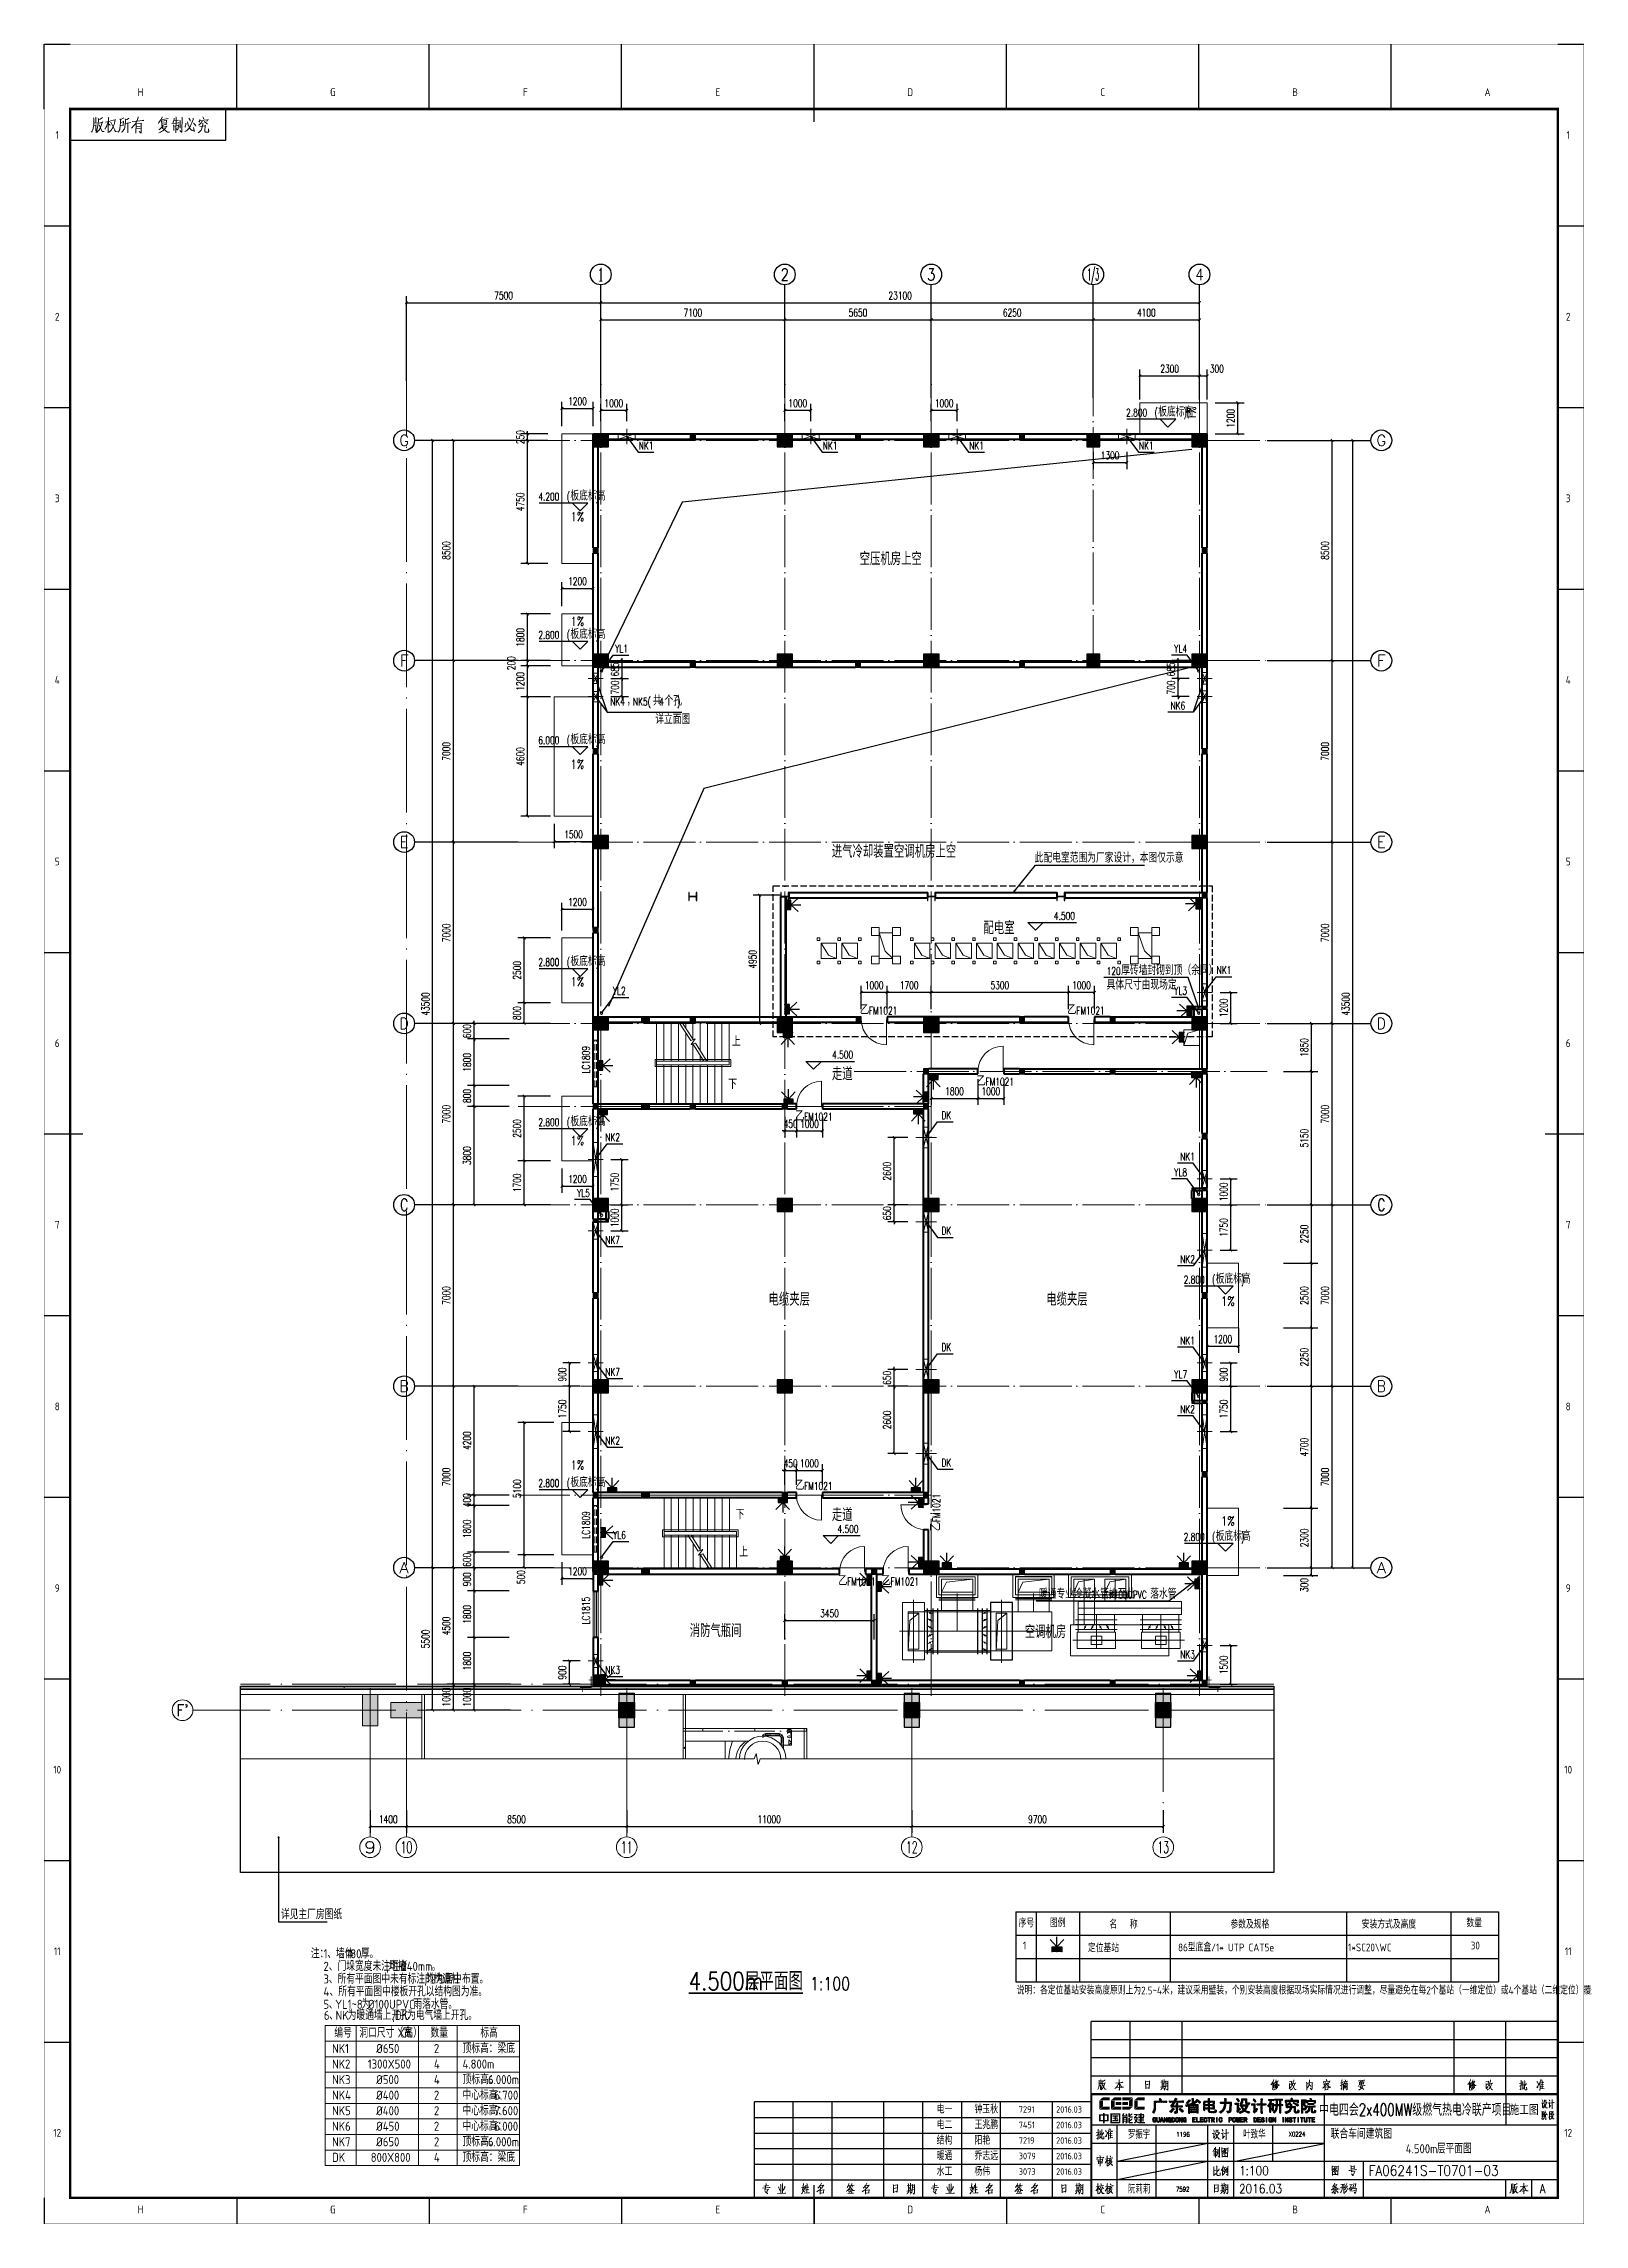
# Model space of a CAD drawing. Extents: x 238398 to 585159, y -66832 to 191977.
# Drawn here: x 424309 to 483759, y 22255 to 106405 of the extents above; entities that cross this region are included whole.
import ezdxf
from ezdxf.enums import TextEntityAlignment as Align

# ---------------------------------------------------------------- set-up
doc = ezdxf.new("R2010")
doc.units = 0
doc.header["$LTSCALE"] = 1000
doc.header["$MEASUREMENT"] = 0
for name, pattern in [('CENTER', [50.8, 31.75, -6.35, 6.35, -6.35]), ('CENTER2', [1.125, 0.75, -0.125, 0.125, -0.125]), ('DASH', [0.35, 0.25, -0.1]), ('DIVIDE', [1.25, 0.5, -0.25, 0, -0.25, 0, -0.25]), ('DOTE', [2.42, 2, -0.2, 0.02, -0.2])]:
    doc.linetypes.add(name, pattern=pattern)
doc.layers.get('0').update_dxf_attribs({"color": 8})
doc.layers.get('Defpoints').update_dxf_attribs({"color": 8})
for name, color, linetype in [('-人员定位', 6, 'Continuous'), ('-人员定位标注', 4, 'Continuous'), ('AXIS', 8, 'Continuous'), ('AXIS_TEXT', 8, 'Continuous'), ('COLU', 8, 'Continuous'), ('COLU_HATCH', 8, 'Continuous'), ('DIM_ELEV', 8, 'Continuous'), ('DIM_LEAD', 8, 'Continuous'), ('DIM_SYMB', 8, 'Continuous'), ('GZZ', 8, 'Continuous'), ('HQ1', 8, 'Continuous'), ('HQ2', 8, 'Continuous'), ('PUB_DIM', 8, 'Continuous'), ('Version', 8, 'Continuous'), ('WINDOW_TEXT', 8, 'Continuous')]:
    doc.layers.add(name, color=color, linetype=linetype)
for name, color, linetype, lineweight in [('COLUMN', 8, 'Continuous', 30), ('DOTE', 8, 'DOTE', 13), ('PUB_HATCH', 8, 'Continuous', 5), ('PUB_TEXT', 8, 'Continuous', 20), ('STAIR', 8, 'Continuous', 18), ('WALL', 8, 'Continuous', 40), ('WINDOW', 8, 'Continuous', 18), ('建筑看线', 8, 'Continuous', 18), ('暖通', 8, 'Continuous', 18), ('水', 8, 'Continuous', 18), ('电', 8, 'Continuous', 18), ('设备层', 8, 'Continuous', 5)]:
    doc.layers.add(name, color=color, linetype=linetype, lineweight=lineweight)
doc.styles.add('-GBCBIGGBENOR', font='gbenor.shx', dxfattribs={"width": 0.7, "bigfont": 'gbcbig.shx'})
doc.styles.add('_TCH_AXIS', font='complex.shx', dxfattribs={"bigfont": 'gbcbig.shx'})
doc.styles.add('_TCH_DIM', font='SIMPLEX', dxfattribs={"bigfont": 'GBCBIG'})
doc.styles.add('_TCH_DIM_T3', font='SIMPLEX', dxfattribs={"width": 0.705882, "bigfont": 'GBCBIG'})
doc.styles.add('_TCH_WINDOW', font='geditxt.shx', dxfattribs={"bigfont": 'hztxt1.shx'})
doc.styles.add('COMPLEX', font='geditxt.shx')
doc.styles.add('HZ', font='geditxt.shx', dxfattribs={"width": 0.75, "bigfont": 'hzfs_1.shx'})
doc.styles.add('HZFS', font='geditxt.shx', dxfattribs={"width": 0.7, "bigfont": 'hztxt1.shx'})
doc.styles.add('HZTXT', font='geditxt.shx', dxfattribs={"width": 0.8, "bigfont": 'hztxt1.shx'})
doc.styles.get("Standard").update_dxf_attribs({"font": 'gbenor.shx', "bigfont": 'gbcbig.shx'})
doc.styles.add('TK', font='GEDITXT.SHX', dxfattribs={"width": 0.85, "height": 3.5, "bigfont": 'hztxt1.shx'})
doc.linetypes.add('栏杆', pattern='A,0.075,-0.03,[133,ltypeshp.shx,S=0.03,R=0,X=-0.03,Y=0],-0.03,0.3', length=0.435)
doc.dimstyles.new('_TCH_ARCH&&100', dxfattribs={"dimtxt": 297.5, "dimasz": 100, "dimexe": 250, "dimexo": 300, "dimgap": 126.25, "dimtad": 1, "dimdec": 0, "dimzin": 0, "dimdsep": 46, "dimtxsty": '_TCH_DIM_T3', "dimblk": 'ARCHTICK', "dimcen": 0.09, "dimazin": 2, "dimtfac": 1, "dimtdec": 0, "dimtix": 1, "dimtmove": 2, "dimatfit": 3, "dimfxl": 0, "dimtolj": 1, "dimtzin": 0, "dimarcsym": 0})

msp = doc.modelspace()

# ---------------------------------------------------------------- texts
at = {"layer": '-人员定位标注', "style": '-GBCBIGGBENOR'}
for s, p in [('序号', (461929, 33723.9)), ('图例', (463137.9, 33730.2)), ('名   称', (465433.4, 33674.5)), ('参数及规格', (470102.6, 33674.5)), ('安装方式及高度', (475168.6, 33674.5)), ('数量', (479208.8, 33723.9)), ('1', (462093.7, 32865.9)), ('定位基站', (464605.1, 32762.9)), ('86型底盒/1* UTP CAT5e', (468081.9, 32792.3)), ('1*SC20\\WC', (474642.4, 32792.7)), ('30', (479373.5, 32865.9)), ('说明：各定位基站安装高度原则上为2.5~4米，建议采用壁装，个别安装高度根据现场实际情况进行调整，尽量避免在每2个基站（一维定位）或4个基站（二维定位）覆盖范围内有遮挡物。', (461856.7, 31131.6))]:
    msp.add_text(s, height=300, dxfattribs=at).set_placement(p)
at = {"layer": 'PUB_HATCH', "color": 8, "style": 'HZFS', "width": 0.7}
msp.add_text('0.38', height=135, rotation=90, dxfattribs=at).set_placement((453080.9, 41192.7, 7441.2), align=Align.MIDDLE)
at = {"layer": 'PUB_TEXT'}
for s, height, style, width, p in [('2.800', 297.5, '_TCH_DIM', 0.705882, (466078.9, 92016.3)), ('(', 297.5, '_TCH_DIM', 0.705882, (467174.9, 92016.3)), (')', 297.5, '_TCH_DIM', 0.705882, (468297.8, 92016.3)), ('NK1', 297.5, '_TCH_DIM', 0.705882, (447272.4, 90746.2)), ('NK1', 297.5, '_TCH_DIM', 0.705882, (454372.4, 90746.2)), ('NK1', 297.5, '_TCH_DIM', 0.705882, (460022.4, 90746.2)), ('NK1', 297.5, '_TCH_DIM', 0.705882, (466572.4, 90746.2)), ('4.200', 297.5, '_TCH_DIM', 0.705882, (443399, 88776.2)), ('(', 297.5, '_TCH_DIM', 0.705882, (444495, 88776.2)), (')', 297.5, '_TCH_DIM', 0.705882, (445618, 88776.2)), ('空压机房上空', 500, 'HZTXT', 0.8, (455795.2, 86277.7)), ('2.800', 297.5, '_TCH_DIM', 0.705882, (443399, 83439.3)), ('(', 297.5, '_TCH_DIM', 0.705882, (444495, 83439.3)), (')', 297.5, '_TCH_DIM', 0.705882, (445618, 83439.3)), ('YL1', 297.5, '_TCH_DIM', 0.705882, (446362.4, 82906.1)), ('YL4', 297.5, '_TCH_DIM', 0.705882, (467933.7, 82906.1)), ('NK4', 297.5, '_TCH_DIM', 0.705882, (446173.5, 80867)), ('NK5(', 297.5, '_TCH_DIM', 0.705882, (447049.3, 80867)), ('4', 297.5, '_TCH_DIM', 0.705882, (448065, 80867)), (')', 297.5, '_TCH_DIM', 0.705882, (448756.5, 80867)), ('NK6', 297.5, '_TCH_DIM', 0.705882, (467791.4, 80711.2)), ('6.000', 297.5, '_TCH_DIM', 0.705882, (443399, 79375.4)), ('(', 297.5, '_TCH_DIM', 0.705882, (444495, 79375.4)), (')', 297.5, '_TCH_DIM', 0.705882, (445618, 79375.4)), ('进气冷却装置空调机房上空', 500, 'HZTXT', 0.8, (454720.3, 74986.7)), ('配电室', 500, 'HZTXT', 0.8, (460573.8, 72036.3)), ('4.500', 297.5, '_TCH_DIM', 0.705882, (463292.6, 72597.5)), ('2.800', 297.5, '_TCH_DIM', 0.705882, (443399, 70812)), ('(', 297.5, '_TCH_DIM', 0.705882, (444495, 70812)), (')', 297.5, '_TCH_DIM', 0.705882, (445618, 70812)), ('120', 297.5, '_TCH_DIM', 0.705882, (465325.9, 70467.7)), ('NK1', 297.5, '_TCH_DIM', 0.705882, (469572.4, 70506.1)), ('YL2', 297.5, '_TCH_DIM', 0.705882, (446272.4, 69706.1)), ('YL3', 297.5, '_TCH_DIM', 0.705882, (467933.7, 69706.1)), ('4.500', 297.5, '_TCH_DIM', 0.705882, (454732.1, 67237.8)), ('走道', 500, 'HZTXT', 0.8, (454723.6, 66399.7)), ('2.800', 297.5, '_TCH_DIM', 0.705882, (443399, 64634.2)), ('(', 297.5, '_TCH_DIM', 0.705882, (444495, 64634.2)), (')', 297.5, '_TCH_DIM', 0.705882, (445618, 64634.2)), ('DK', 297.5, '_TCH_DIM', 0.705882, (458952.4, 64906.1)), ('NK2', 297.5, '_TCH_DIM', 0.705882, (445982.4, 64056.1)), ('NK1', 297.5, '_TCH_DIM', 0.705882, (468163.7, 63306.1)), ('YL8', 297.5, '_TCH_DIM', 0.705882, (467933.7, 62706.1)), ('YL5', 297.5, '_TCH_DIM', 0.705882, (444893.7, 61906.1)), ('DK', 297.5, '_TCH_DIM', 0.705882, (458952.4, 60446.2)), ('NK7', 297.5, '_TCH_DIM', 0.705882, (445982.4, 60096.2)), ('NK2', 297.5, '_TCH_DIM', 0.705882, (468163.7, 59346.2)), ('(', 297.5, '_TCH_DIM', 0.705882, (469395, 58561.1)), (')', 297.5, '_TCH_DIM', 0.705882, (470518, 58561.1)), ('电缆夹层', 500, 'HZTXT', 0.8, (452279.3, 57702.4)), ('电缆夹层', 500, 'HZTXT', 0.8, (462994.4, 57702.4)), ('2.800', 297.5, '_TCH_DIM', 0.705882, (468299, 58561.1)), ('1%', 350, 'HZTXT', 0.8, (469739.4, 57704.7)), ('NK1', 297.5, '_TCH_DIM', 0.705882, (468163.7, 56206.1)), ('DK', 297.5, '_TCH_DIM', 0.705882, (458952.4, 55956.1)), ('NK7', 297.5, '_TCH_DIM', 0.705882, (445982.4, 54996.2)), ('YL7', 297.5, '_TCH_DIM', 0.705882, (467933.7, 54906.1)), ('NK2', 297.5, '_TCH_DIM', 0.705882, (468163.7, 53556.1)), ('NK2', 297.5, '_TCH_DIM', 0.705882, (445982.4, 52346.2)), ('DK', 297.5, '_TCH_DIM', 0.705882, (458952.4, 51496.2)), ('2.800', 297.5, '_TCH_DIM', 0.705882, (443399, 50707.7)), ('(', 297.5, '_TCH_DIM', 0.705882, (444495, 50707.7)), (')', 297.5, '_TCH_DIM', 0.705882, (445618, 50707.7)), ('走道', 500, 'HZTXT', 0.8, (454723.6, 49389.1)), ('YL6', 297.5, '_TCH_DIM', 0.705882, (446282.4, 48706.1)), ('4.500', 297.5, '_TCH_DIM', 0.705882, (454944, 48937.9)), ('2.800', 297.5, '_TCH_DIM', 0.705882, (468299, 48634.2)), ('(', 297.5, '_TCH_DIM', 0.705882, (469395, 48634.2)), ('1%', 350, 'HZTXT', 0.8, (469739.4, 49218.2)), (')', 297.5, '_TCH_DIM', 0.705882, (470518, 48634.2)), ('%%C100UPVC', 297.5, '_TCH_DIM', 0.705882, (465416, 46403)), ('消防气瓶间', 500, 'HZTXT', 0.8, (449238.3, 44916.3)), ('空调机房', 500, 'HZTXT', 0.8, (462166.9, 44875.1)), ('NK3', 297.5, '_TCH_DIM', 0.705882, (445982.4, 43496.2)), ('NK3', 297.5, '_TCH_DIM', 0.705882, (468163.7, 44096.2)), ('4.500m', 700, 'HZTXT', 0.8, (449199.8, 31292.3)), ('层平面图', 700, 'HZTXT', 0.8, (451365.1, 31292.3)), ('1:100', 500, 'HZTXT', 0.8, (453884, 31292.3)), ('罗振宇', 304.25, 'HZ', 0.7, (466148.2, 25566.6)), ('1196', 178.56, 'HZ', 0.7, (468011.3, 25640.2)), ('叶致华', 304.25, 'HZ', 0.7, (470596.7, 25566.6)), ('X0224', 178.56, 'HZ', 0.7, (472343, 25646.5)), ('阮莉莉', 304.25, 'HZ', 0.7, (466148.2, 23451.1)), ('7592', 178.56, 'HZ', 0.7, (467998.1, 23520.6))]:
    msp.add_text(s, height=height, dxfattribs=dict(at, style=style, width=width)).set_placement(p)
at = {"layer": 'PUB_TEXT', "style": '_TCH_DIM'}
for s, height, p in [('板底标高', 337.59, (467314.9, 92016.3)), ('板底标高', 337.59, (444635, 88776.2)), ('板底标高', 337.59, (444635, 83439.3)), ('，', 337.6, (446803.5, 80867)), ('共', 337.6, (447819.3, 80867)), ('个孔', 337.59, (448265, 80867)), ('详立面图', 337.59, (447906.8, 80151.2)), ('板底标高', 337.59, (444635, 79375.4)), ('此配电室范围为厂家设计，本图仅示意', 337.589, (462550.9, 74806.8)), ('板底标高', 337.59, (444635, 70812)), ('厚砖墙封砌到顶（余同）', 337.589, (465885.9, 70467.7)), ('具体尺寸由现场定', 337.59, (465325.9, 69907.7)), ('上', 337.6, (450868, 67721.1)), ('下', 337.6, (450728, 66071.1)), ('板底标高', 337.59, (444635, 64634.2)), ('板底标高', 337.59, (469535, 58561.1)), ('板底标高', 337.59, (444635, 50707.7)), ('下', 337.6, (451013, 49471.1)), ('板底标高', 337.59, (469535, 48634.2)), ('上', 337.6, (451153, 48021.1)), ('暖通专业冷凝水管排至此', 337.589, (462712.8, 46403)), ('落水管', 337.59, (467006, 46403)), ('详见主厂房图纸', 337.59, (433465.6, 34036))]:
    msp.add_text(s, height=height, dxfattribs=at).set_placement(p)
at = {"layer": 'PUB_TEXT', "style": 'HZTXT', "width": 0.8}
for rotation, p in [(90, (468767.8, 91877.5)), (360, (444640.9, 87974.1)), (360, (444640.9, 83934.2)), (360, (444640.9, 78423.8)), (360, (444640.9, 70030.5)), (360, (444640.9, 63903.4)), (360, (444640.9, 51385.8))]:
    msp.add_text('1%', height=350, rotation=rotation, dxfattribs=at).set_placement(p)
at = {"layer": 'PUB_TEXT', "color": 2}
for s, height, p in [('注：', 337.59, (434619.4, 32523.2)), ('1', 350, (435110.8, 32523.2)), ('、墙体', 337.59, (435256.7, 32523.2)), ('180', 350, (435993.9, 32523.2)), ('厚。', 337.59, (436548.1, 32523.2)), ('2', 350, (435108.7, 32038.4)), ('、门垛宽度未注明者', 337.59, (435312.9, 32038.4)), (',', 350, (437524.6, 32038.4)), ('均按', 337.59, (437626.7, 32038.4)), ('240mm', 350, (438118.2, 32038.4)), ('。', 337.6, (439284.9, 32038.4)), ('3', 350, (435108.7, 31549.7)), ('4', 350, (435108.7, 31061)), ('、所有平面图中未有标注的构造柱', 337.589, (435312.9, 31549.7)), ('、所有平面图中楼板开孔以结构图为准。', 337.589, (435342.1, 31061)), (',', 350, (438999.1, 31549.7)), ('均为居中布置。', 337.59, (439101.2, 31549.7)), ('5', 350, (435108.7, 30572.4)), ('6', 350, (435124.1, 30146.5)), ('、', 337.6, (435312.9, 30572.4)), ('YL1~8', 350, (435558.7, 30572.4)), ('NK', 350, (435574, 30146.5)), ('为暖通墙上开孔', 337.59, (436042.1, 30146.5)), ('为', 337.6, (436579.5, 30572.4)), ('%%C100UPVC', 350, (436825.2, 30572.4)), (',DK', 350, (437762.3, 30146.5)), ('为电气墙上开孔。', 337.59, (438332.5, 30146.5)), ('雨落水管。', 337.59, (438575.2, 30572.4)), ('、', 337.6, (435328.2, 30146.5)), ('编号', 337.59, (435526.8, 29466.5)), ('洞口尺寸（宽', 337.59, (436493, 29466.5)), ('X', 350, (437967.4, 29466.5)), ('高）', 337.59, (438229.9, 29466.5)), ('数量', 337.59, (439236.7, 29466.5)), ('标高', 337.59, (441161.1, 29466.5)), ('NK1', 350, (435438.7, 28866.5)), ('NK2', 350, (435438.7, 28266.5)), ('1300X500', 350, (436818.6, 28266.5)), ('%%C650', 350, (437139.2, 28866.5)), ('2', 350, (439369.4, 28866.5)), ('4', 350, (439369.4, 28266.5)), ('顶标高：梁底', 337.59, (440473.2, 28866.5)), ('4.800m', 350, (440473.2, 28266.5)), ('NK3', 350, (435438.7, 27666.5)), ('%%C500', 350, (437139.2, 27666.5)), ('4', 350, (439369.4, 27666.5)), ('顶标高：', 337.59, (440473.2, 27666.5)), ('6.000m', 350, (441456.2, 27666.5)), ('NK4', 350, (435438.7, 27066.5)), ('%%C400', 350, (437139.2, 27066.5)), ('2', 350, (439369.4, 27066.5)), ('中心标高：', 337.59, (440473.2, 27066.5)), ('6.700', 350, (441701.9, 27066.5)), ('NK5', 350, (435438.7, 26466.5)), ('NK6', 350, (435438.7, 25866.5)), ('%%C400', 350, (437139.2, 26466.5)), ('%%C450', 350, (437139.2, 25866.5)), ('2', 350, (439369.4, 26466.5)), ('2', 350, (439369.4, 25866.5)), ('中心标高：', 337.59, (440473.2, 26466.5)), ('中心标高：', 337.59, (440473.2, 25866.5)), ('7.600', 350, (441701.9, 26466.5)), ('6.000', 350, (441701.9, 25866.5)), ('NK7', 350, (435438.7, 25266.5)), ('%%C650', 350, (437139.2, 25266.5)), ('2', 350, (439369.4, 25266.5)), ('顶标高：', 337.59, (440473.2, 25266.5)), ('6.000m', 350, (441456.2, 25266.5)), ('DK', 350, (435438.7, 24666.5)), ('800X800', 350, (436931.4, 24666.5)), ('4', 350, (439369.4, 24666.5)), ('顶标高：梁底', 337.59, (440473.2, 24666.5))]:
    msp.add_text(s, height=height, dxfattribs=at).set_placement(p)
at = {"layer": 'PUB_TEXT'}
for s, height, p in [('电一', 303.83, (458767.5, 26538.1)), ('电二', 303.83, (458767.5, 25938.1)), ('钟玉秋', 303.83, (460226, 26538.1)), ('王兆鹏', 303.83, (460226, 25938.1)), ('7291', 252, (461933.7, 26565.8)), ('7451', 252, (461933.7, 25965.8)), ('2016.03', 252, (463375.6, 26565.8)), ('2016.03', 252, (463375.6, 25965.8)), ('结构', 303.83, (458767.5, 25338.1)), ('阳艳', 303.83, (460226, 25338.1)), ('7219', 252, (461933.7, 25365.8)), ('2016.03', 252, (463375.6, 25365.8)), ('联合车间建筑图', 337.59, (473971.2, 25566.1)), ('4.500m', 350, (476869.1, 24998.5)), ('层平面图', 337.59, (478064.9, 24998.5)), ('水工', 303.83, (458767.5, 24138.1)), ('暖通', 303.83, (458767.5, 24738.1)), ('乔志远', 303.83, (460226, 24738.1)), ('杨伟', 303.83, (460226, 24138.1)), ('3079', 252, (461933.7, 24765.8)), ('3073', 252, (461933.7, 24165.8)), ('2016.03', 252, (463375.6, 24765.8)), ('2016.03', 252, (463375.6, 24165.8))]:
    msp.add_text(s, height=height, dxfattribs=at).set_placement(p)
at = {"layer": 'WINDOW_TEXT', "style": '_TCH_WINDOW'}
for p in [(455801.5, 68946.1), (463801.5, 68946.1), (460301.5, 66196.1), (453302.5, 64846.1), (453301.5, 50596.1), (454961.5, 46913.9), (456641.5, 46913.9)]:
    msp.add_text('乙', height=350, dxfattribs=at).set_placement(p)
at = {"layer": 'WINDOW_TEXT', "style": '_TCH_WINDOW', "width": 0.705882}
for p in [(456151.5, 68946.1), (464151.5, 68946.1), (460651.5, 66196.1), (453652.5, 64846.1), (453651.5, 50596.1), (455311.5, 46913.9), (456991.5, 46913.9)]:
    msp.add_text('FM1021', height=297.5, dxfattribs=at).set_placement(p)
for s, p in [('LC1809', (445381.8, 66661.3)), ('LC1809', (445381.8, 48711.1)), ('FM1021', (458908, 49349.6))]:
    msp.add_text(s, height=297.5, rotation=90, dxfattribs=at).set_placement(p)
at = {"layer": 'WINDOW_TEXT', "style": '_TCH_WINDOW'}
msp.add_text('乙', height=350, rotation=90, dxfattribs=at).set_placement((458908, 48999.6))

# ---------------------------------------------------------------- blocks, each defined once
blk = doc.blocks.new('coo')
at = {"layer": 'PUB_HATCH'}
blk.add_hatch(color=256, dxfattribs=at).paths.add_polyline_path([(305400, 14547), (306000, 14547), (306000, 13947), (305400, 13947)])
at = {"layer": 'COLUMN'}
blk.add_lwpolyline([(305400, 14547), (306000, 14547), (306000, 13947), (305400, 13947)], close=True, dxfattribs=at)
blk = doc.blocks.new('_AXISO')
blk.add_circle((0, 0), 0.5)
at = {"layer": 'AXIS_TEXT', "style": 'COMPLEX', "width": 1.041667}
blk.add_attdef('A', text='', height=0.56, dxfattribs=at).set_placement((-0.25, -0.28), (0.25, -0.28), align=Align.FIT)
blk = doc.blocks.new('_ArchTick')
at = {"color": 0, "linetype": 'ByBlock', "const_width": 0.4}
blk.add_lwpolyline([(-0.5, -0.5), (0.5, 0.5)], dxfattribs=at)
blk = doc.blocks.new('*D549')
at = {"layer": 'AXIS', "color": 0, "lineweight": -2}
for p, q in [((442320, 47596), (439070, 47596)), ((439320, 42096), (439320, 47596)), ((442320, 42096), (439070, 42096))]:
    blk.add_line(p, q, dxfattribs=at)
at = {"layer": 'Defpoints', "color": 0}
for p in [(439320, 47596), (442620, 47596), (442620, 42096)]:
    blk.add_point(p, dxfattribs=at)
at = {"layer": 'AXIS', "color": 0, "lineweight": -2, "xscale": 100, "yscale": 100, "zscale": 100}
for p, rotation in [((439320, 47596), 90), ((439320, 42096), 270)]:
    blk.add_blockref('_ArchTick', p, dxfattribs=dict(at, rotation=rotation))
at = {"layer": 'AXIS', "color": 0, "insert": (439045, 44846), "char_height": 297.5, "attachment_point": 5, "rotation": 90, "style": '_TCH_DIM_T3'}
blk.add_mtext('\\A1;5500', dxfattribs=at)
blk = doc.blocks.new('*D550')
at = {"layer": 'AXIS', "color": 0, "lineweight": -2}
for p, q in [((442320, 91096), (439070, 91096)), ((439320, 47596), (439320, 91096)), ((442320, 47596), (439070, 47596))]:
    blk.add_line(p, q, dxfattribs=at)
at = {"layer": 'Defpoints', "color": 0}
for p in [(439320, 91096), (442620, 91096), (442620, 47596)]:
    blk.add_point(p, dxfattribs=at)
at = {"layer": 'AXIS', "color": 0, "lineweight": -2, "xscale": 100, "yscale": 100, "zscale": 100}
for p, rotation in [((439320, 91096), 90), ((439320, 47596), 270)]:
    blk.add_blockref('_ArchTick', p, dxfattribs=dict(at, rotation=rotation))
at = {"layer": 'AXIS', "color": 0, "insert": (439045, 69346), "char_height": 297.5, "attachment_point": 5, "rotation": 90, "style": '_TCH_DIM_T3'}
blk.add_mtext('\\A1;43500', dxfattribs=at)
blk = doc.blocks.new('*D551')
at = {"layer": 'AXIS', "color": 0, "lineweight": -2}
for p, q in [((442320, 43096), (439870, 43096)), ((440120, 42096), (440120, 43096)), ((442320, 42096), (439870, 42096))]:
    blk.add_line(p, q, dxfattribs=at)
at = {"layer": 'Defpoints', "color": 0}
for p in [(440120, 43096), (442620, 43096), (442620, 42096)]:
    blk.add_point(p, dxfattribs=at)
at = {"layer": 'AXIS', "color": 0, "lineweight": -2, "xscale": 100, "yscale": 100, "zscale": 100}
for p, rotation in [((440120, 43096), 90), ((440120, 42096), 270)]:
    blk.add_blockref('_ArchTick', p, dxfattribs=dict(at, rotation=rotation))
at = {"layer": 'AXIS', "color": 0, "insert": (439845, 42596), "char_height": 297.5, "attachment_point": 5, "rotation": 90, "style": '_TCH_DIM_T3'}
blk.add_mtext('\\A1;1000', dxfattribs=at)
blk = doc.blocks.new('*D552')
at = {"layer": 'AXIS', "color": 0, "lineweight": -2}
for p, q in [((442320, 47596), (439870, 47596)), ((440120, 43096), (440120, 47596)), ((442320, 43096), (439870, 43096))]:
    blk.add_line(p, q, dxfattribs=at)
at = {"layer": 'Defpoints', "color": 0}
for p in [(440120, 47596), (442620, 47596), (442620, 43096)]:
    blk.add_point(p, dxfattribs=at)
at = {"layer": 'AXIS', "color": 0, "lineweight": -2, "xscale": 100, "yscale": 100, "zscale": 100}
for p, rotation in [((440120, 47596), 90), ((440120, 43096), 270)]:
    blk.add_blockref('_ArchTick', p, dxfattribs=dict(at, rotation=rotation))
at = {"layer": 'AXIS', "color": 0, "insert": (439845, 45346), "char_height": 297.5, "attachment_point": 5, "rotation": 90, "style": '_TCH_DIM_T3'}
blk.add_mtext('\\A1;4500', dxfattribs=at)
blk = doc.blocks.new('*D553')
at = {"layer": 'AXIS', "color": 0, "lineweight": -2}
for p, q in [((442320, 54596), (439870, 54596)), ((440120, 47596), (440120, 54596)), ((442320, 47596), (439870, 47596))]:
    blk.add_line(p, q, dxfattribs=at)
at = {"layer": 'Defpoints', "color": 0}
for p in [(440120, 54596), (442620, 54596), (442620, 47596)]:
    blk.add_point(p, dxfattribs=at)
at = {"layer": 'AXIS', "color": 0, "lineweight": -2, "xscale": 100, "yscale": 100, "zscale": 100}
for p, rotation in [((440120, 54596), 90), ((440120, 47596), 270)]:
    blk.add_blockref('_ArchTick', p, dxfattribs=dict(at, rotation=rotation))
at = {"layer": 'AXIS', "color": 0, "insert": (439845, 51096), "char_height": 297.5, "attachment_point": 5, "rotation": 90, "style": '_TCH_DIM_T3'}
blk.add_mtext('\\A1;7000', dxfattribs=at)
blk = doc.blocks.new('*D554')
at = {"layer": 'AXIS', "color": 0, "lineweight": -2}
for p, q in [((442320, 61596), (439870, 61596)), ((440120, 54596), (440120, 61596)), ((442320, 54596), (439870, 54596))]:
    blk.add_line(p, q, dxfattribs=at)
at = {"layer": 'Defpoints', "color": 0}
for p in [(440120, 61596), (442620, 61596), (442620, 54596)]:
    blk.add_point(p, dxfattribs=at)
at = {"layer": 'AXIS', "color": 0, "lineweight": -2, "xscale": 100, "yscale": 100, "zscale": 100}
for p, rotation in [((440120, 61596), 90), ((440120, 54596), 270)]:
    blk.add_blockref('_ArchTick', p, dxfattribs=dict(at, rotation=rotation))
at = {"layer": 'AXIS', "color": 0, "insert": (439845, 58096), "char_height": 297.5, "attachment_point": 5, "rotation": 90, "style": '_TCH_DIM_T3'}
blk.add_mtext('\\A1;7000', dxfattribs=at)
blk = doc.blocks.new('*D555')
at = {"layer": 'AXIS', "color": 0, "lineweight": -2}
for p, q in [((442320, 68596), (439870, 68596)), ((440120, 61596), (440120, 68596)), ((442320, 61596), (439870, 61596))]:
    blk.add_line(p, q, dxfattribs=at)
at = {"layer": 'Defpoints', "color": 0}
for p in [(440120, 68596), (442620, 68596), (442620, 61596)]:
    blk.add_point(p, dxfattribs=at)
at = {"layer": 'AXIS', "color": 0, "lineweight": -2, "xscale": 100, "yscale": 100, "zscale": 100}
for p, rotation in [((440120, 68596), 90), ((440120, 61596), 270)]:
    blk.add_blockref('_ArchTick', p, dxfattribs=dict(at, rotation=rotation))
at = {"layer": 'AXIS', "color": 0, "insert": (439845, 65096), "char_height": 297.5, "attachment_point": 5, "rotation": 90, "style": '_TCH_DIM_T3'}
blk.add_mtext('\\A1;7000', dxfattribs=at)
blk = doc.blocks.new('*D556')
at = {"layer": 'AXIS', "color": 0, "lineweight": -2}
for p, q in [((442320, 75596), (439870, 75596)), ((440120, 68596), (440120, 75596)), ((442320, 68596), (439870, 68596))]:
    blk.add_line(p, q, dxfattribs=at)
at = {"layer": 'Defpoints', "color": 0}
for p in [(440120, 75596), (442620, 75596), (442620, 68596)]:
    blk.add_point(p, dxfattribs=at)
at = {"layer": 'AXIS', "color": 0, "lineweight": -2, "xscale": 100, "yscale": 100, "zscale": 100}
for p, rotation in [((440120, 75596), 90), ((440120, 68596), 270)]:
    blk.add_blockref('_ArchTick', p, dxfattribs=dict(at, rotation=rotation))
at = {"layer": 'AXIS', "color": 0, "insert": (439845, 72096), "char_height": 297.5, "attachment_point": 5, "rotation": 90, "style": '_TCH_DIM_T3'}
blk.add_mtext('\\A1;7000', dxfattribs=at)
blk = doc.blocks.new('*D557')
at = {"layer": 'AXIS', "color": 0, "lineweight": -2}
for p, q in [((442320, 82596), (439870, 82596)), ((440120, 75596), (440120, 82596)), ((442320, 75596), (439870, 75596))]:
    blk.add_line(p, q, dxfattribs=at)
at = {"layer": 'Defpoints', "color": 0}
for p in [(440120, 82596), (442620, 82596), (442620, 75596)]:
    blk.add_point(p, dxfattribs=at)
at = {"layer": 'AXIS', "color": 0, "lineweight": -2, "xscale": 100, "yscale": 100, "zscale": 100}
for p, rotation in [((440120, 82596), 90), ((440120, 75596), 270)]:
    blk.add_blockref('_ArchTick', p, dxfattribs=dict(at, rotation=rotation))
at = {"layer": 'AXIS', "color": 0, "insert": (439845, 79096), "char_height": 297.5, "attachment_point": 5, "rotation": 90, "style": '_TCH_DIM_T3'}
blk.add_mtext('\\A1;7000', dxfattribs=at)
blk = doc.blocks.new('*D558')
at = {"layer": 'AXIS', "color": 0, "lineweight": -2}
for p, q in [((442320, 91096), (439870, 91096)), ((440120, 82596), (440120, 91096)), ((442320, 82596), (439870, 82596))]:
    blk.add_line(p, q, dxfattribs=at)
at = {"layer": 'Defpoints', "color": 0}
for p in [(440120, 91096), (442620, 91096), (442620, 82596)]:
    blk.add_point(p, dxfattribs=at)
at = {"layer": 'AXIS', "color": 0, "lineweight": -2, "xscale": 100, "yscale": 100, "zscale": 100}
for p, rotation in [((440120, 91096), 90), ((440120, 82596), 270)]:
    blk.add_blockref('_ArchTick', p, dxfattribs=dict(at, rotation=rotation))
at = {"layer": 'AXIS', "color": 0, "insert": (439845, 86846), "char_height": 297.5, "attachment_point": 5, "rotation": 90, "style": '_TCH_DIM_T3'}
blk.add_mtext('\\A1;8500', dxfattribs=at)
blk = doc.blocks.new('*D559')
at = {"layer": 'AXIS', "color": 0, "lineweight": -2}
for p, q in [((471826, 91096), (475076, 91096)), ((474826, 47596), (474826, 91096)), ((471826, 47596), (475076, 47596))]:
    blk.add_line(p, q, dxfattribs=at)
at = {"layer": 'Defpoints', "color": 0}
for p in [(471526, 91096), (474826, 91096), (471526, 47596)]:
    blk.add_point(p, dxfattribs=at)
at = {"layer": 'AXIS', "color": 0, "lineweight": -2, "xscale": 100, "yscale": 100, "zscale": 100}
for p, rotation in [((474826, 91096), 90), ((474826, 47596), 270)]:
    blk.add_blockref('_ArchTick', p, dxfattribs=dict(at, rotation=rotation))
at = {"layer": 'AXIS', "color": 0, "insert": (474551, 69346), "char_height": 297.5, "attachment_point": 5, "rotation": 90, "style": '_TCH_DIM_T3'}
blk.add_mtext('\\A1;43500', dxfattribs=at)
blk = doc.blocks.new('*D560')
at = {"layer": 'AXIS', "color": 0, "lineweight": -2}
for p, q in [((471826, 54596), (474276, 54596)), ((474026, 47596), (474026, 54596)), ((471826, 47596), (474276, 47596))]:
    blk.add_line(p, q, dxfattribs=at)
at = {"layer": 'Defpoints', "color": 0}
for p in [(471526, 54596), (474026, 54596), (471526, 47596)]:
    blk.add_point(p, dxfattribs=at)
at = {"layer": 'AXIS', "color": 0, "lineweight": -2, "xscale": 100, "yscale": 100, "zscale": 100}
for p, rotation in [((474026, 54596), 90), ((474026, 47596), 270)]:
    blk.add_blockref('_ArchTick', p, dxfattribs=dict(at, rotation=rotation))
at = {"layer": 'AXIS', "color": 0, "insert": (473751, 51096), "char_height": 297.5, "attachment_point": 5, "rotation": 90, "style": '_TCH_DIM_T3'}
blk.add_mtext('\\A1;7000', dxfattribs=at)
blk = doc.blocks.new('*D561')
at = {"layer": 'AXIS', "color": 0, "lineweight": -2}
for p, q in [((471826, 61596), (474276, 61596)), ((474026, 54596), (474026, 61596)), ((471826, 54596), (474276, 54596))]:
    blk.add_line(p, q, dxfattribs=at)
at = {"layer": 'Defpoints', "color": 0}
for p in [(471526, 61596), (474026, 61596), (471526, 54596)]:
    blk.add_point(p, dxfattribs=at)
at = {"layer": 'AXIS', "color": 0, "lineweight": -2, "xscale": 100, "yscale": 100, "zscale": 100}
for p, rotation in [((474026, 61596), 90), ((474026, 54596), 270)]:
    blk.add_blockref('_ArchTick', p, dxfattribs=dict(at, rotation=rotation))
at = {"layer": 'AXIS', "color": 0, "insert": (473751, 58096), "char_height": 297.5, "attachment_point": 5, "rotation": 90, "style": '_TCH_DIM_T3'}
blk.add_mtext('\\A1;7000', dxfattribs=at)
blk = doc.blocks.new('*D562')
at = {"layer": 'AXIS', "color": 0, "lineweight": -2}
for p, q in [((471826, 68596), (474276, 68596)), ((474026, 61596), (474026, 68596)), ((471826, 61596), (474276, 61596))]:
    blk.add_line(p, q, dxfattribs=at)
at = {"layer": 'Defpoints', "color": 0}
for p in [(471526, 68596), (474026, 68596), (471526, 61596)]:
    blk.add_point(p, dxfattribs=at)
at = {"layer": 'AXIS', "color": 0, "lineweight": -2, "xscale": 100, "yscale": 100, "zscale": 100}
for p, rotation in [((474026, 68596), 90), ((474026, 61596), 270)]:
    blk.add_blockref('_ArchTick', p, dxfattribs=dict(at, rotation=rotation))
at = {"layer": 'AXIS', "color": 0, "insert": (473751, 65096), "char_height": 297.5, "attachment_point": 5, "rotation": 90, "style": '_TCH_DIM_T3'}
blk.add_mtext('\\A1;7000', dxfattribs=at)
blk = doc.blocks.new('*D563')
at = {"layer": 'AXIS', "color": 0, "lineweight": -2}
for p, q in [((471826, 75596), (474276, 75596)), ((474026, 68596), (474026, 75596)), ((471826, 68596), (474276, 68596))]:
    blk.add_line(p, q, dxfattribs=at)
at = {"layer": 'Defpoints', "color": 0}
for p in [(471526, 75596), (474026, 75596), (471526, 68596)]:
    blk.add_point(p, dxfattribs=at)
at = {"layer": 'AXIS', "color": 0, "lineweight": -2, "xscale": 100, "yscale": 100, "zscale": 100}
for p, rotation in [((474026, 75596), 90), ((474026, 68596), 270)]:
    blk.add_blockref('_ArchTick', p, dxfattribs=dict(at, rotation=rotation))
at = {"layer": 'AXIS', "color": 0, "insert": (473751, 72096), "char_height": 297.5, "attachment_point": 5, "rotation": 90, "style": '_TCH_DIM_T3'}
blk.add_mtext('\\A1;7000', dxfattribs=at)
blk = doc.blocks.new('*D564')
at = {"layer": 'AXIS', "color": 0, "lineweight": -2}
for p, q in [((471826, 82596), (474276, 82596)), ((474026, 75596), (474026, 82596)), ((471826, 75596), (474276, 75596))]:
    blk.add_line(p, q, dxfattribs=at)
at = {"layer": 'Defpoints', "color": 0}
for p in [(471526, 82596), (474026, 82596), (471526, 75596)]:
    blk.add_point(p, dxfattribs=at)
at = {"layer": 'AXIS', "color": 0, "lineweight": -2, "xscale": 100, "yscale": 100, "zscale": 100}
for p, rotation in [((474026, 82596), 90), ((474026, 75596), 270)]:
    blk.add_blockref('_ArchTick', p, dxfattribs=dict(at, rotation=rotation))
at = {"layer": 'AXIS', "color": 0, "insert": (473751, 79096), "char_height": 297.5, "attachment_point": 5, "rotation": 90, "style": '_TCH_DIM_T3'}
blk.add_mtext('\\A1;7000', dxfattribs=at)
blk = doc.blocks.new('*D565')
at = {"layer": 'AXIS', "color": 0, "lineweight": -2}
for p, q in [((471826, 91096), (474276, 91096)), ((474026, 82596), (474026, 91096)), ((471826, 82596), (474276, 82596))]:
    blk.add_line(p, q, dxfattribs=at)
at = {"layer": 'Defpoints', "color": 0}
for p in [(471526, 91096), (474026, 91096), (471526, 82596)]:
    blk.add_point(p, dxfattribs=at)
at = {"layer": 'AXIS', "color": 0, "lineweight": -2, "xscale": 100, "yscale": 100, "zscale": 100}
for p, rotation in [((474026, 91096), 90), ((474026, 82596), 270)]:
    blk.add_blockref('_ArchTick', p, dxfattribs=dict(at, rotation=rotation))
at = {"layer": 'AXIS', "color": 0, "insert": (473751, 86846), "char_height": 297.5, "attachment_point": 5, "rotation": 90, "style": '_TCH_DIM_T3'}
blk.add_mtext('\\A1;8500', dxfattribs=at)
blk = doc.blocks.new('*D566')
at = {"layer": 'AXIS', "color": 0, "lineweight": -2}
for p, q in [((438308, 93397), (438308, 96658)), ((438308, 96408), (445808, 96408)), ((445808, 93397), (445808, 96658))]:
    blk.add_line(p, q, dxfattribs=at)
at = {"layer": 'Defpoints', "color": 0}
for p in [(445808, 96408), (438308, 93097), (445808, 93097)]:
    blk.add_point(p, dxfattribs=at)
at = {"layer": 'AXIS', "color": 0, "lineweight": -2, "xscale": 100, "yscale": 100, "zscale": 100, "rotation": 180}
blk.add_blockref('_ArchTick', (438308, 96408), dxfattribs=at)
at = {"layer": 'AXIS', "color": 0, "lineweight": -2, "xscale": 100, "yscale": 100, "zscale": 100}
blk.add_blockref('_ArchTick', (445808, 96408), dxfattribs=at)
at = {"layer": 'AXIS', "color": 0, "insert": (442058, 96683), "char_height": 297.5, "attachment_point": 5, "style": '_TCH_DIM_T3'}
blk.add_mtext('\\A1;7500', dxfattribs=at)
blk = doc.blocks.new('*D567')
at = {"layer": 'AXIS', "color": 0, "lineweight": -2}
for p, q in [((445808, 93397), (445808, 96658)), ((445808, 96408), (468908, 96408)), ((468908, 93397), (468908, 96658))]:
    blk.add_line(p, q, dxfattribs=at)
at = {"layer": 'Defpoints', "color": 0}
for p in [(468908, 96408), (445808, 93097), (468908, 93097)]:
    blk.add_point(p, dxfattribs=at)
at = {"layer": 'AXIS', "color": 0, "lineweight": -2, "xscale": 100, "yscale": 100, "zscale": 100, "rotation": 180}
blk.add_blockref('_ArchTick', (445808, 96408), dxfattribs=at)
at = {"layer": 'AXIS', "color": 0, "lineweight": -2, "xscale": 100, "yscale": 100, "zscale": 100}
blk.add_blockref('_ArchTick', (468908, 96408), dxfattribs=at)
at = {"layer": 'AXIS', "color": 0, "insert": (457358, 96683), "char_height": 297.5, "attachment_point": 5, "style": '_TCH_DIM_T3'}
blk.add_mtext('\\A1;23100', dxfattribs=at)
blk = doc.blocks.new('*D568')
at = {"layer": 'AXIS', "color": 0, "lineweight": -2}
for p, q in [((445808, 92737), (445808, 95998)), ((452908, 92737), (452908, 95998)), ((445808, 95748), (452908, 95748))]:
    blk.add_line(p, q, dxfattribs=at)
at = {"layer": 'Defpoints', "color": 0}
for p in [(452908, 95748), (445808, 92437), (452908, 92437)]:
    blk.add_point(p, dxfattribs=at)
at = {"layer": 'AXIS', "color": 0, "lineweight": -2, "xscale": 100, "yscale": 100, "zscale": 100, "rotation": 180}
blk.add_blockref('_ArchTick', (445808, 95748), dxfattribs=at)
at = {"layer": 'AXIS', "color": 0, "lineweight": -2, "xscale": 100, "yscale": 100, "zscale": 100}
blk.add_blockref('_ArchTick', (452908, 95748), dxfattribs=at)
at = {"layer": 'AXIS', "color": 0, "insert": (449358, 96023), "char_height": 297.5, "attachment_point": 5, "style": '_TCH_DIM_T3'}
blk.add_mtext('\\A1;7100', dxfattribs=at)
blk = doc.blocks.new('*D569')
at = {"layer": 'AXIS', "color": 0, "lineweight": -2}
for p, q in [((452908, 92737), (452908, 95998)), ((458558, 92737), (458558, 95998)), ((452908, 95748), (458558, 95748))]:
    blk.add_line(p, q, dxfattribs=at)
at = {"layer": 'Defpoints', "color": 0}
for p in [(458558, 95748), (452908, 92437), (458558, 92437)]:
    blk.add_point(p, dxfattribs=at)
at = {"layer": 'AXIS', "color": 0, "lineweight": -2, "xscale": 100, "yscale": 100, "zscale": 100, "rotation": 180}
blk.add_blockref('_ArchTick', (452908, 95748), dxfattribs=at)
at = {"layer": 'AXIS', "color": 0, "lineweight": -2, "xscale": 100, "yscale": 100, "zscale": 100}
blk.add_blockref('_ArchTick', (458558, 95748), dxfattribs=at)
at = {"layer": 'AXIS', "color": 0, "insert": (455733, 96023), "char_height": 297.5, "attachment_point": 5, "style": '_TCH_DIM_T3'}
blk.add_mtext('\\A1;5650', dxfattribs=at)
blk = doc.blocks.new('*D570')
at = {"layer": 'AXIS', "color": 0, "lineweight": -2}
for p, q in [((458558, 92737), (458558, 95998)), ((464808, 92737), (464808, 95998)), ((458558, 95748), (464808, 95748))]:
    blk.add_line(p, q, dxfattribs=at)
at = {"layer": 'Defpoints', "color": 0}
for p in [(464808, 95748), (458558, 92437), (464808, 92437)]:
    blk.add_point(p, dxfattribs=at)
at = {"layer": 'AXIS', "color": 0, "lineweight": -2, "xscale": 100, "yscale": 100, "zscale": 100, "rotation": 180}
blk.add_blockref('_ArchTick', (458558, 95748), dxfattribs=at)
at = {"layer": 'AXIS', "color": 0, "lineweight": -2, "xscale": 100, "yscale": 100, "zscale": 100}
blk.add_blockref('_ArchTick', (464808, 95748), dxfattribs=at)
at = {"layer": 'AXIS', "color": 0, "insert": (461683, 96023), "char_height": 297.5, "attachment_point": 5, "style": '_TCH_DIM_T3'}
blk.add_mtext('\\A1;6250', dxfattribs=at)
blk = doc.blocks.new('*D571')
at = {"layer": 'AXIS', "color": 0, "lineweight": -2}
for p, q in [((464808, 92737), (464808, 95998)), ((468908, 92737), (468908, 95998)), ((464808, 95748), (468908, 95748))]:
    blk.add_line(p, q, dxfattribs=at)
at = {"layer": 'Defpoints', "color": 0}
for p in [(468908, 95748), (464808, 92437), (468908, 92437)]:
    blk.add_point(p, dxfattribs=at)
at = {"layer": 'AXIS', "color": 0, "lineweight": -2, "xscale": 100, "yscale": 100, "zscale": 100, "rotation": 180}
blk.add_blockref('_ArchTick', (464808, 95748), dxfattribs=at)
at = {"layer": 'AXIS', "color": 0, "lineweight": -2, "xscale": 100, "yscale": 100, "zscale": 100}
blk.add_blockref('_ArchTick', (468908, 95748), dxfattribs=at)
at = {"layer": 'AXIS', "color": 0, "insert": (466858, 96023), "char_height": 297.5, "attachment_point": 5, "style": '_TCH_DIM_T3'}
blk.add_mtext('\\A1;4100', dxfattribs=at)
blk = doc.blocks.new('432ADFGASFDAS')
at = {"layer": '设备层'}
for p, q in [((493841, -21567), (493841, -20867)), ((493841, -20867), (495241, -20867)), ((493941, -22172), (493941, -20967)), ((493941, -20967), (493941, -21767)), ((495141, -20967), (493941, -20967)), ((495141, -20967), (494125, -21081)), ((494541, -20867), (494741, -20867)), ((495141, -22172), (495141, -20967)), ((495141, -20967), (495141, -21767)), ((495241, -20867), (495241, -21567)), ((496791, -21560), (496791, -20860)), ((496791, -20860), (498191, -20860)), ((496891, -20960), (496891, -21760)), ((498091, -20960), (496891, -20960)), ((498091, -20967), (497075, -21081)), ((498091, -20960), (498091, -21760)), ((498191, -20860), (498191, -21560)), ((499042, -20967), (499042, -22722)), ((499842, -20967), (499042, -20967)), ((499229, -21058), (499842, -20967)), ((499442, -20967), (499442, -22705)), ((499842, -20967), (499842, -22722)), ((500245, -20967), (500245, -21825)), ((501045, -20967), (500245, -20967)), ((500432, -21058), (501045, -20967)), ((500645, -20967), (500645, -21825)), ((501045, -20967), (501045, -21825)), ((492855, -21752), (492855, -24192)), ((493941, -21567), (493841, -21567)), ((495241, -21717), (493841, -21717)), ((495241, -21767), (493841, -21767)), ((494125, -21081), (493941, -21467)), ((493941, -22172), (493941, -21517)), ((494541, -22972), (494541, -21517)), ((495141, -22172), (495141, -21517)), ((495141, -21567), (495241, -21567)), ((496249, -21752), (496249, -24192)), ((496891, -21560), (496791, -21560)), ((498191, -21710), (496791, -21710)), ((498191, -21760), (496791, -21760)), ((497075, -21081), (496891, -21467)), ((496891, -21517), (496891, -22222)), ((497491, -21517), (497491, -22222)), ((498091, -21517), (498091, -22222)), ((498091, -21560), (498191, -21560)), ((499042, -21467), (499229, -21058)), ((499211, -21825), (499211, -22325)), ((499214, -21825), (503199, -21825)), ((500245, -21467), (500432, -21058)), ((501442, -21825), (500642, -21825)), ((501157, -21825), (502157, -21825)), ((503199, -21825), (503199, -22325)), ((492649, -22222), (498191, -22222)), ((492649, -22222), (492649, -23722)), ((492718, -22560), (492649, -23722)), ((493060, -22277), (492718, -22560)), ((493402, -22172), (493277, -22172)), ((493302, -22172), (495702, -22172)), ((493422, -22223), (493479, -22253)), ((493422, -22497), (493479, -22527)), ((493515, -22272), (493577, -22304)), ((493515, -22546), (493577, -22578)), ((495589, -22272), (495527, -22304)), ((495589, -22546), (495527, -22578)), ((495682, -22223), (495625, -22253)), ((495682, -22497), (495625, -22527)), ((495702, -22172), (495827, -22172)), ((496112, -22560), (496044, -23722)), ((496455, -22277), (496112, -22560)), ((498191, -22222), (497441, -22222)), ((498191, -22222), (498191, -23722)), ((499114, -22525), (500714, -22525)), ((499114, -22705), (500714, -22705)), ((499211, -22525), (499211, -22325)), ((499214, -22075), (503199, -22075)), ((499214, -22325), (503199, -22325)), ((499214, -22905), (499214, -22525)), ((499914, -23630), (499914, -22325)), ((499914, -23630), (499914, -22454)), ((500614, -22525), (500614, -22325)), ((500614, -22905), (500614, -22525)), ((501599, -22525), (503199, -22525)), ((501599, -22705), (503199, -22705)), ((501699, -22525), (501699, -22325)), ((501699, -22905), (501699, -22525)), ((502399, -23630), (502399, -22325)), ((503099, -22525), (503099, -22325)), ((503099, -22905), (503099, -22525)), ((493461, -22972), (492316, -22972)), ((492549, -22972), (498191, -22972)), ((493302, -22972), (495802, -22972)), ((493422, -22776), (493479, -22807)), ((493422, -23168), (493479, -23138)), ((493422, -23447), (493479, -23417)), ((493515, -22825), (493577, -22858)), ((493515, -23119), (493577, -23086)), ((493515, -23398), (493577, -23366)), ((495589, -22825), (495527, -22858)), ((495589, -23119), (495527, -23086)), ((495589, -23398), (495527, -23366)), ((495682, -22776), (495625, -22807)), ((495682, -23168), (495625, -23138)), ((495682, -23447), (495625, -23417)), ((495643, -22972), (496789, -22972)), ((498910, -22722), (502704, -22722)), ((498910, -22722), (498910, -23922)), ((499008, -23317), (503309, -23317)), ((499114, -22905), (500714, -22905)), ((499164, -22905), (500664, -22905)), ((499439, -22885), (499469, -22827)), ((499488, -22792), (499521, -22730)), ((499710, -23322), (502604, -23322)), ((499719, -22885), (499749, -22827)), ((499768, -22792), (499800, -22730)), ((500061, -22792), (500029, -22730)), ((500110, -22885), (500080, -22827)), ((500341, -22792), (500308, -22730)), ((500389, -22885), (500359, -22827)), ((501599, -22905), (503199, -22905)), ((501649, -22905), (503149, -22905)), ((501924, -22885), (501954, -22827)), ((501973, -22792), (502006, -22730)), ((502204, -22885), (502234, -22827)), ((502253, -22792), (502285, -22730)), ((502546, -22792), (502514, -22730)), ((502595, -22885), (502565, -22827)), ((502704, -22722), (502704, -23922)), ((502826, -22792), (502793, -22730)), ((502874, -22885), (502844, -22827)), ((492649, -23722), (498191, -23722)), ((493402, -23772), (493277, -23772)), ((493302, -23772), (495702, -23772)), ((493422, -23721), (493479, -23691)), ((493515, -23672), (493577, -23640)), ((495589, -23672), (495527, -23640)), ((495682, -23721), (495625, -23691)), ((495702, -23772), (495827, -23772)), ((498910, -23922), (502704, -23922))]:
    blk.add_line(p, q, dxfattribs=at)
at = {"layer": '设备层', "lineweight": 30}
for p, q in [((493402, -23852), (493402, -22092)), ((493602, -22092), (493602, -23852)), ((493782, -22092), (493782, -23852)), ((495322, -22092), (495322, -23852)), ((495502, -22092), (495502, -23852)), ((495702, -23852), (495702, -22092))]:
    blk.add_line(p, q, dxfattribs=at)
at = {"layer": '设备层'}
for points in [[(493741, -20767), (495341, -20767), (495341, -21667), (493741, -21667)], [(493841, -20867), (495241, -20867), (495241, -21567), (493841, -21567)], [(493941, -20967), (495141, -20967), (495141, -21467), (493941, -21467)], [(496691, -20767), (498291, -20767), (498291, -21667), (496691, -21667)], [(496791, -20867), (498191, -20867), (498191, -21567), (496791, -21567)], [(496891, -20967), (498091, -20967), (498091, -21467), (496891, -21467)], [(498842, -20767), (501264, -20767), (501267, -21667), (498842, -21667)], [(498942, -20867), (501166, -20867), (501166, -21567), (498942, -21567)], [(499042, -20967), (499842, -20967), (499842, -21467), (499042, -21467)], [(500245, -20967), (501045, -20967), (501045, -21467), (500245, -21467)], [(493277, -21867), (493277, -24077), (492432, -24077), (492432, -21867)], [(493060, -22277), (493060, -23668), (492649, -23668), (492649, -22277)], [(496044, -22277), (496044, -23668), (496455, -23668), (496455, -22277)], [(499214, -22905), (499214, -23005), (500614, -23005), (500614, -22905)], [(500119, -23481), (499710, -23481), (499710, -23164), (500119, -23164)], [(501699, -22905), (501699, -23005), (503099, -23005), (503099, -22905)], [(502604, -23481), (502195, -23481), (502195, -23164), (502604, -23164)]]:
    blk.add_lwpolyline(points, close=True, dxfattribs=at)
at = {"layer": '设备层', "lineweight": 30}
blk.add_lwpolyline([(495827, -21867), (495827, -24077), (496672, -24077), (496672, -21867)], close=True, dxfattribs=at)
at = {"layer": '设备层'}
for points in [[(500657, -23630), (499172, -23630), (499172, -23005), (500657, -23005), (500657, -23630)], [(503142, -23630), (501657, -23630), (501657, -23005), (503142, -23005), (503142, -23630)]]:
    blk.add_lwpolyline(points, dxfattribs=at)
for centre in [(493497, -22262), (493497, -22536), (495607, -22262), (495607, -22536), (493497, -22816), (493497, -23128), (493497, -23408), (495607, -22816), (495607, -23128), (495607, -23408), (499479, -22810), (499758, -22810), (500071, -22810), (500350, -22810), (501964, -22810), (502243, -22810), (502556, -22810), (502835, -22810), (493497, -23682), (495607, -23682)]:
    blk.add_circle(centre, 20.2, dxfattribs=at)
blk = doc.blocks.new('432ASDFSAFDAS')
at = {"layer": 'COLU_HATCH'}
h = blk.add_hatch(color=256, dxfattribs=at)
edge = h.paths.add_edge_path()
edge.add_line((470780, 188945), (470780, 189245))
edge.add_line((470780, 189245), (470765, 189245))
edge.add_line((470765, 189245), (470765, 189113))
edge.add_arc((470752, 189113), 13, -90, 0, ccw=False)
edge.add_line((470752, 189100), (470508, 189100))
edge.add_arc((470508, 189113), 13, 180, 270, ccw=False)
edge.add_line((470495, 189113), (470495, 189245))
edge.add_line((470495, 189245), (470480, 189245))
edge.add_line((470480, 189245), (470480, 188945))
edge.add_line((470480, 188945), (470495, 188945))
edge.add_line((470495, 188945), (470495, 189077))
edge.add_arc((470508, 189077), 13, 90, 180, ccw=False)
edge.add_line((470508, 189090), (470752, 189090))
edge.add_arc((470752, 189077), 13, 0, 90, ccw=False)
edge.add_line((470765, 189077), (470765, 188945))
edge.add_line((470765, 188945), (470780, 188945))
h = blk.add_hatch(color=256, dxfattribs=at)
edge = h.paths.add_edge_path()
edge.add_line((474330, 188945), (474330, 189245))
edge.add_line((474330, 189245), (474315, 189245))
edge.add_line((474315, 189245), (474315, 189113))
edge.add_arc((474302, 189113), 13, -90, 0, ccw=False)
edge.add_line((474302, 189100), (474058, 189100))
edge.add_arc((474058, 189113), 13, 180, 270, ccw=False)
edge.add_line((474045, 189113), (474045, 189245))
edge.add_line((474045, 189245), (474030, 189245))
edge.add_line((474030, 189245), (474030, 188945))
edge.add_line((474030, 188945), (474045, 188945))
edge.add_line((474045, 188945), (474045, 189077))
edge.add_arc((474058, 189077), 13, 90, 180, ccw=False)
edge.add_line((474058, 189090), (474302, 189090))
edge.add_arc((474302, 189077), 13, 0, 90, ccw=False)
edge.add_line((474315, 189077), (474315, 188945))
edge.add_line((474315, 188945), (474330, 188945))
h = blk.add_hatch(color=256, dxfattribs=at)
edge = h.paths.add_edge_path()
edge.add_line((479980, 188945), (479980, 189245))
edge.add_line((479980, 189245), (479965, 189245))
edge.add_line((479965, 189245), (479965, 189113))
edge.add_arc((479952, 189113), 13, -90, 0, ccw=False)
edge.add_line((479952, 189100), (479708, 189100))
edge.add_arc((479708, 189113), 13, 180, 270, ccw=False)
edge.add_line((479695, 189113), (479695, 189245))
edge.add_line((479695, 189245), (479680, 189245))
edge.add_line((479680, 189245), (479680, 188945))
edge.add_line((479680, 188945), (479695, 188945))
edge.add_line((479695, 188945), (479695, 189077))
edge.add_arc((479708, 189077), 13, 90, 180, ccw=False)
edge.add_line((479708, 189090), (479952, 189090))
edge.add_arc((479952, 189077), 13, 0, 90, ccw=False)
edge.add_line((479965, 189077), (479965, 188945))
edge.add_line((479965, 188945), (479980, 188945))
h = blk.add_hatch(color=256, dxfattribs=at)
edge = h.paths.add_edge_path()
edge.add_line((484980, 188945), (484980, 189245))
edge.add_line((484980, 189245), (484965, 189245))
edge.add_line((484965, 189245), (484965, 189113))
edge.add_arc((484952, 189113), 13, -90, 0, ccw=False)
edge.add_line((484952, 189100), (484708, 189100))
edge.add_arc((484708, 189113), 13, 180, 270, ccw=False)
edge.add_line((484695, 189113), (484695, 189245))
edge.add_line((484695, 189245), (484680, 189245))
edge.add_line((484680, 189245), (484680, 188945))
edge.add_line((484680, 188945), (484695, 188945))
edge.add_line((484695, 188945), (484695, 189077))
edge.add_arc((484708, 189077), 13, 90, 180, ccw=False)
edge.add_line((484708, 189090), (484952, 189090))
edge.add_arc((484952, 189077), 13, 0, 90, ccw=False)
edge.add_line((484965, 189077), (484965, 188945))
edge.add_line((484965, 188945), (484980, 188945))
at = {"layer": 'COLU'}
for points in [[(470780, 188945), (470780, 189245), (470765, 189245), (470765, 189113, -0.414214), (470752, 189100), (470508, 189100, -0.414214), (470495, 189113), (470495, 189245), (470480, 189245), (470480, 188945), (470495, 188945), (470495, 189077, -0.414214), (470508, 189090), (470752, 189090, -0.414214), (470765, 189077), (470765, 188945)], [(474330, 188945), (474330, 189245), (474315, 189245), (474315, 189113, -0.414214), (474302, 189100), (474058, 189100, -0.414214), (474045, 189113), (474045, 189245), (474030, 189245), (474030, 188945), (474045, 188945), (474045, 189077, -0.414214), (474058, 189090), (474302, 189090, -0.414214), (474315, 189077), (474315, 188945)], [(479980, 188945), (479980, 189245), (479965, 189245), (479965, 189113, -0.414214), (479952, 189100), (479708, 189100, -0.414214), (479695, 189113), (479695, 189245), (479680, 189245), (479680, 188945), (479695, 188945), (479695, 189077, -0.414214), (479708, 189090), (479952, 189090, -0.414214), (479965, 189077), (479965, 188945)], [(484980, 188945), (484980, 189245), (484965, 189245), (484965, 189113, -0.414214), (484952, 189100), (484708, 189100, -0.414214), (484695, 189113), (484695, 189245), (484680, 189245), (484680, 188945), (484695, 188945), (484695, 189077, -0.414214), (484708, 189090), (484952, 189090, -0.414214), (484965, 189077), (484965, 188945)]]:
    blk.add_lwpolyline(points, format="xyb", close=True, dxfattribs=at)
at = {"layer": '设备层'}
for p, q in [((477520, 187895, -99), (477520, 187595, -99)), ((477520, 187895, -99), (477820, 187895, -99)), ((477820, 187895, -99), (477820, 187595, -99)), ((477820, 187895, -99), (477820, 187595, -99)), ((477820, 186695, -99), (477820, 187695, -99)), ((477820, 187695, -99), (478340, 187695, -121)), ((478057, 186989, -51), (477820, 187694, -172)), ((478340, 187895, -121), (478340, 187595, -121)), ((478340, 187895), (478640, 187895)), ((478340, 186695, -121), (478340, 187695, -121)), ((478640, 187895), (478640, 187595)), ((478640, 187895), (478640, 187595)), ((487520, 187895), (487520, 187595)), ((487520, 187895), (487820, 187895)), ((487820, 187895), (487820, 187595)), ((487820, 187895), (487820, 187595)), ((488057, 186991), (487820, 187695)), ((487820, 187695), (488340, 187695)), ((488340, 187895), (488340, 187595)), ((488340, 187895), (488640, 187895)), ((488640, 187895), (488640, 187595)), ((488640, 187895), (488640, 187595)), ((476180, 187295, -121), (475580, 187295, -121)), ((475580, 187295, -121), (475580, 186695, -121)), ((476180, 187295, -121), (475580, 187295, -121)), ((475580, 187295, -121), (475580, 186695, -121)), ((475862, 186827, 0), (475580, 187295, -121)), ((476180, 186695, -121), (475862, 186827, 0)), ((476180, 186695, -121), (476180, 187295, -121)), ((476180, 186695, -121), (476180, 187295, -121)), ((476230, 187495, -80), (476330, 187495, -80)), ((476230, 187395, -80), (476230, 187495, -80)), ((476230, 187395, -80), (476330, 187395, -80)), ((476330, 187395, -80), (476330, 187495, -80)), ((476980, 187295, -121), (476380, 187295, -121)), ((476380, 187295, -121), (476380, 186695, -121)), ((476980, 187295, -121), (476380, 187295, -121)), ((476380, 187295, -121), (476380, 186695, -121)), ((476662, 186827, 0), (476380, 187295, -121)), ((476980, 186695, -121), (476662, 186827, 0)), ((476980, 186695, -121), (476980, 187295, -121)), ((476980, 186695, -121), (476980, 187295, -121)), ((477030, 187495, -80), (477130, 187495, -80)), ((477030, 187395, -80), (477030, 187495, -80)), ((477030, 187395, -80), (477130, 187395, -80)), ((477130, 187395, -80), (477130, 187495, -80)), ((477520, 187595, -99), (477820, 187595, -99)), ((477520, 187595, -99), (477820, 187595, -99)), ((478345, 186695, -121), (478057, 186989, -51)), ((478340, 187595), (478640, 187595)), ((478340, 187595), (478640, 187595)), ((479030, 187395), (479030, 187495)), ((479030, 187495), (479130, 187495)), ((479030, 187395), (479130, 187395)), ((479130, 187395), (479130, 187495)), ((479780, 187295), (479180, 187295)), ((479180, 187295), (479180, 186695)), ((479780, 187295), (479180, 187295)), ((479180, 187295), (479180, 186695)), ((479462, 186827), (479180, 187295)), ((479780, 186695), (479462, 186827)), ((479780, 186695), (479780, 187295)), ((479780, 186695), (479780, 187295)), ((479830, 187495), (479930, 187495)), ((479830, 187395), (479830, 187495)), ((479830, 187395), (479930, 187395)), ((479930, 187395), (479930, 187495)), ((480580, 187295), (479980, 187295)), ((479980, 187295), (479980, 186695)), ((480580, 187295), (479980, 187295)), ((479980, 187295), (479980, 186695)), ((480262, 186827), (479980, 187295)), ((480580, 186695), (480262, 186827)), ((480580, 186695), (480580, 187295)), ((480580, 186695), (480580, 187295)), ((480630, 187495), (480730, 187495)), ((480630, 187395), (480630, 187495)), ((480630, 187395), (480730, 187395)), ((480730, 187395), (480730, 187495)), ((481380, 187295), (480780, 187295)), ((480780, 187295), (480780, 186695)), ((481380, 187295), (480780, 187295)), ((480780, 187295), (480780, 186695)), ((481380, 187295), (480780, 187295)), ((480780, 187295), (480780, 186695)), ((481380, 187295), (480780, 187295)), ((480780, 187295), (480780, 186695)), ((481062, 186827), (480780, 187295)), ((481380, 186695), (481062, 186827)), ((481380, 186695), (481380, 187295)), ((481380, 186695), (481380, 187295)), ((481380, 186695), (481380, 187295)), ((481380, 186695), (481380, 187295)), ((481430, 187495), (481530, 187495)), ((481430, 187395), (481430, 187495)), ((481430, 187395), (481530, 187395)), ((481530, 187395), (481530, 187495)), ((482180, 187295), (481580, 187295)), ((481580, 187295), (481580, 186695)), ((482180, 187295), (481580, 187295)), ((481580, 187295), (481580, 186695)), ((481862, 186827), (481580, 187295)), ((482180, 186695), (481862, 186827)), ((482180, 186695), (482180, 187295)), ((482180, 186695), (482180, 187295)), ((482230, 187495), (482330, 187495)), ((482230, 187395), (482230, 187495)), ((482230, 187395), (482330, 187395)), ((482330, 187395), (482330, 187495)), ((482980, 187295), (482380, 187295)), ((482380, 187295), (482380, 186695)), ((482980, 187295), (482380, 187295)), ((482380, 187295), (482380, 186695)), ((482980, 187295), (482380, 187295)), ((482380, 187295), (482380, 186695)), ((482980, 187295), (482380, 187295)), ((482380, 187295), (482380, 186695)), ((482662, 186827), (482380, 187295)), ((482980, 186695), (482662, 186827)), ((482980, 186695), (482980, 187295)), ((482980, 186695), (482980, 187295)), ((482980, 186695), (482980, 187295)), ((482980, 186695), (482980, 187295)), ((483030, 187495), (483130, 187495)), ((483030, 187395), (483030, 187495)), ((483030, 187395), (483130, 187395)), ((483130, 187395), (483130, 187495)), ((483780, 187295), (483180, 187295)), ((483180, 187295), (483180, 186695)), ((483780, 187295), (483180, 187295)), ((483180, 187295), (483180, 186695)), ((483462, 186827), (483180, 187295)), ((483780, 186695), (483462, 186827)), ((483780, 186695), (483780, 187295)), ((483780, 186695), (483780, 187295)), ((483830, 187495), (483930, 187495)), ((483830, 187395), (483830, 187495)), ((483830, 187395), (483930, 187395)), ((483930, 187395), (483930, 187495)), ((484580, 187295), (483980, 187295)), ((483980, 187295), (483980, 186695)), ((484580, 187295), (483980, 187295)), ((483980, 187295), (483980, 186695)), ((484262, 186827), (483980, 187295)), ((484580, 186695), (484262, 186827)), ((484580, 186695), (484580, 187295)), ((484580, 186695), (484580, 187295)), ((484630, 187495), (484730, 187495)), ((484630, 187395), (484630, 187495)), ((484630, 187395), (484730, 187395)), ((484730, 187395), (484730, 187495)), ((485380, 187295), (484780, 187295)), ((484780, 187295), (484780, 186695)), ((485380, 187295), (484780, 187295)), ((484780, 187295), (484780, 186695)), ((485062, 186827), (484780, 187295)), ((485380, 186695), (485062, 186827)), ((485380, 186695), (485380, 187295)), ((485380, 186695), (485380, 187295)), ((485430, 187495), (485530, 187495)), ((485430, 187395), (485430, 187495)), ((485430, 187395), (485530, 187395)), ((485530, 187395), (485530, 187495)), ((486180, 187295), (485580, 187295)), ((485580, 187295), (485580, 186695)), ((486180, 187295), (485580, 187295)), ((485580, 187295), (485580, 186695)), ((485862, 186827), (485580, 187295)), ((486180, 186695), (485862, 186827)), ((486180, 186695), (486180, 187295)), ((486180, 186695), (486180, 187295)), ((486230, 187495), (486330, 187495)), ((486230, 187395), (486230, 187495)), ((486230, 187395), (486330, 187395)), ((486330, 187395), (486330, 187495)), ((486980, 187295), (486380, 187295)), ((486380, 187295), (486380, 186695)), ((486980, 187295), (486380, 187295)), ((486380, 187295), (486380, 186695)), ((486662, 186827), (486380, 187295)), ((486980, 186695), (486662, 186827)), ((486980, 186695), (486980, 187295)), ((486980, 186695), (486980, 187295)), ((487030, 187495), (487130, 187495)), ((487030, 187395), (487030, 187495)), ((487030, 187395), (487130, 187395)), ((487130, 187395), (487130, 187495)), ((487520, 187595), (487820, 187595)), ((487520, 187595), (487820, 187595)), ((488340, 186723), (488057, 186991)), ((488340, 187595), (488640, 187595)), ((488340, 187595), (488640, 187595)), ((475580, 186695, -121), (476180, 186695, -121)), ((475580, 186695, -121), (476180, 186695, -121)), ((476230, 186595, -121), (476330, 186595, -121)), ((476230, 186495, -121), (476230, 186595, -121)), ((476230, 186495, -121), (476330, 186495, -121)), ((476330, 186495, -121), (476330, 186595, -121)), ((476380, 186695, -121), (476980, 186695, -121)), ((476380, 186695, -121), (476980, 186695, -121)), ((477030, 186595, -121), (477130, 186595, -121)), ((477030, 186495, -121), (477030, 186595, -121)), ((477030, 186495, -121), (477130, 186495, -121)), ((477130, 186495, -121), (477130, 186595, -121)), ((477520, 186795, -99), (477520, 186495, -99)), ((477520, 186795, -99), (477820, 186795, -99)), ((477520, 186495, -99), (477820, 186495, -99)), ((477520, 186495, -99), (477820, 186495, -99)), ((477820, 186795, -99), (477820, 186495, -99)), ((477820, 186795, -99), (477820, 186495, -99)), ((477820, 186695, -99), (478340, 186695, -121)), ((478340, 186795, -121), (478340, 186495, -121)), ((478340, 186795), (478640, 186795)), ((478340, 186495), (478640, 186495)), ((478340, 186495), (478640, 186495)), ((478640, 186795), (478640, 186495)), ((478640, 186795), (478640, 186495)), ((479030, 186595), (479130, 186595)), ((479030, 186495), (479030, 186595)), ((479030, 186495), (479130, 186495)), ((479130, 186495), (479130, 186595)), ((479180, 186695), (479780, 186695)), ((479180, 186695), (479780, 186695)), ((479830, 186595), (479930, 186595)), ((479830, 186495), (479830, 186595)), ((479830, 186495), (479930, 186495)), ((479930, 186495), (479930, 186595)), ((479980, 186695), (480580, 186695)), ((479980, 186695), (480580, 186695)), ((480630, 186595), (480730, 186595)), ((480630, 186495), (480630, 186595)), ((480630, 186495), (480730, 186495)), ((480730, 186495), (480730, 186595)), ((480780, 186695), (481380, 186695)), ((480780, 186695), (481380, 186695)), ((480780, 186695), (481380, 186695)), ((480780, 186695), (481380, 186695)), ((481430, 186595), (481530, 186595)), ((481430, 186495), (481430, 186595)), ((481430, 186495), (481530, 186495)), ((481530, 186495), (481530, 186595)), ((481580, 186695), (482180, 186695)), ((481580, 186695), (482180, 186695)), ((482230, 186595), (482330, 186595)), ((482230, 186495), (482230, 186595)), ((482230, 186595), (482330, 186595)), ((482230, 186495), (482230, 186595)), ((482230, 186495), (482330, 186495)), ((482230, 186495), (482330, 186495)), ((482330, 186495), (482330, 186595)), ((482330, 186495), (482330, 186595)), ((482380, 186695), (482980, 186695)), ((482380, 186695), (482980, 186695)), ((482380, 186695), (482980, 186695)), ((482380, 186695), (482980, 186695)), ((483030, 186595), (483130, 186595)), ((483030, 186495), (483030, 186595)), ((483030, 186495), (483130, 186495)), ((483130, 186495), (483130, 186595)), ((483180, 186695), (483780, 186695)), ((483180, 186695), (483780, 186695)), ((483830, 186595), (483930, 186595)), ((483830, 186495), (483830, 186595)), ((483830, 186495), (483930, 186495)), ((483930, 186495), (483930, 186595)), ((483980, 186695), (484580, 186695)), ((483980, 186695), (484580, 186695)), ((484630, 186595), (484730, 186595)), ((484630, 186495), (484630, 186595)), ((484630, 186495), (484730, 186495)), ((484730, 186495), (484730, 186595)), ((484780, 186695), (485380, 186695)), ((484780, 186695), (485380, 186695)), ((485430, 186595), (485530, 186595)), ((485430, 186495), (485430, 186595)), ((485430, 186495), (485530, 186495)), ((485530, 186495), (485530, 186595)), ((485580, 186695), (486180, 186695)), ((485580, 186695), (486180, 186695)), ((486230, 186595), (486330, 186595)), ((486230, 186495), (486230, 186595)), ((486230, 186495), (486330, 186495)), ((486330, 186495), (486330, 186595)), ((486380, 186695), (486980, 186695)), ((486380, 186695), (486980, 186695)), ((487030, 186595), (487130, 186595)), ((487030, 186495), (487030, 186595)), ((487030, 186495), (487130, 186495)), ((487130, 186495), (487130, 186595)), ((487520, 186795), (487520, 186495)), ((487520, 186795), (487820, 186795)), ((487520, 186495), (487820, 186495)), ((487520, 186495), (487820, 186495)), ((487820, 186795), (487820, 186495)), ((487820, 186695), (488340, 186695)), ((488340, 186795), (488340, 186495)), ((488340, 186795), (488640, 186795)), ((488340, 186495), (488640, 186495)), ((488340, 186495), (488640, 186495)), ((488640, 186795), (488640, 186495)), ((488640, 186795), (488640, 186495))]:
    blk.add_line(p, q, dxfattribs=at)
at = {"layer": '设备层', "linetype": 'ByBlock'}
for p, q in [((487820, 187695), (487820, 186695)), ((488340, 187695), (488340, 186695))]:
    blk.add_line(p, q, dxfattribs=at)
at = {"layer": '设备层', "linetype": 'CENTER'}
for p, q in [((475430, 187495, -80), (475530, 187495, -80)), ((475430, 187395, -80), (475430, 187495, -80)), ((475430, 187395, -80), (475530, 187395, -80)), ((475530, 187395, -80), (475530, 187495, -80)), ((475430, 186595, -121), (475530, 186595, -121)), ((475430, 186495, -121), (475430, 186595, -121)), ((475430, 186495, -121), (475530, 186495, -121)), ((475530, 186495, -121), (475530, 186595, -121))]:
    blk.add_line(p, q, dxfattribs=at)
blk = doc.blocks.new('GEDI_WK_A1_V')
at = {"color": 3}
for p, q in [((0, 841), (10, 841)), ((0, 816), (0, 841)), ((74.25, 816), (74.25, 841)), ((148.5, 816), (148.5, 841)), ((222.75, 816), (222.75, 841)), ((297, 816), (297, 841)), ((371.25, 816), (371.25, 841)), ((445.5, 816), (445.5, 841)), ((519.75, 816), (519.75, 841)), ((584, 841), (594, 841)), ((70, 804), (70, 816)), ((10, 804), (70, 804)), ((0, 770.92), (10, 770.92)), ((584, 770.92), (594, 770.92)), ((0, 700.83), (10, 700.83)), ((584, 700.83), (594, 700.83)), ((0, 630.75), (10, 630.75)), ((584, 630.75), (594, 630.75)), ((0, 560.67), (10, 560.67)), ((584, 560.67), (594, 560.67)), ((0, 490.58), (10, 490.58)), ((584, 490.58), (594, 490.58)), ((0, 420.5), (10, 420.5)), ((584, 420.5), (594, 420.5)), ((0, 350.42), (10, 350.42)), ((584, 350.42), (594, 350.42)), ((0, 280.33), (10, 280.33)), ((584, 280.33), (594, 280.33)), ((0, 210.25), (10, 210.25)), ((584, 210.25), (594, 210.25)), ((0, 140.17), (10, 140.17)), ((584, 140.17), (594, 140.17)), ((0, 70.08), (10, 70.08)), ((584, 70.08), (594, 70.08)), ((0, 10), (0, 0)), ((74.25, 10), (74.25, 0)), ((148.5, 10), (148.5, 0)), ((222.75, 10), (222.75, 0)), ((297, 10), (297, 0)), ((371.25, 10), (371.25, 0)), ((445.5, 10), (445.5, 0)), ((519.75, 0), (519.75, 10))]:
    blk.add_line(p, q, dxfattribs=at)
for points, const_width in [([(0, 841), (0, 0), (594, 0), (594, 841)], 0.1), ([(10, 816), (10, 10), (584, 10), (584, 816)], 1)]:
    blk.add_lwpolyline(points, close=True, dxfattribs=dict(at, const_width=const_width))
at = {"color": 3, "const_width": 0.5}
for points in [[(297, 811), (297, 841)], [(0, 420.5), (15, 420.5)], [(579, 420.5), (594, 420.5)], [(297, 15), (297, 0)]]:
    blk.add_lwpolyline(points, dxfattribs=at)
at = {"color": 3}
for s, p in [('H', (37.12, 821)), ('G', (111.38, 821)), ('F', (185.62, 821)), ('E', (259.88, 821)), ('D', (334.12, 821)), ('C', (408.38, 821)), ('B', (482.62, 821)), ('A', (556.88, 821)), ('H', (37.12, 4)), ('G', (111.38, 4)), ('F', (185.62, 4)), ('E', (259.88, 4)), ('D', (334.12, 4)), ('C', (408.38, 4)), ('B', (482.62, 4)), ('A', (556.88, 4))]:
    blk.add_text(s, height=3, dxfattribs=at).set_placement(p, align=Align.CENTER)
for s, p in [('1', (5, 805.96)), ('1', (588, 805.96)), ('2', (5, 735.88)), ('2', (588, 735.88)), ('3', (5, 665.79)), ('3', (588, 665.79)), ('4', (5, 595.71)), ('4', (588, 595.71)), ('5', (5, 525.62)), ('5', (588, 525.62)), ('6', (5, 455.54)), ('6', (588, 455.54)), ('7', (5, 385.46)), ('7', (588, 385.46)), ('8', (5, 315.38)), ('8', (588, 315.38)), ('9', (5, 245.29)), ('9', (588, 245.29)), ('10', (5, 175.21)), ('10', (588, 175.21)), ('11', (5, 105.12)), ('11', (588, 105.12)), ('12', (5, 35.04)), ('12', (588, 35.04))]:
    blk.add_text(s, height=3, dxfattribs=at).set_placement(p, align=Align.MIDDLE)
blk = doc.blocks.new('GEDI_Copyright_2012')
at = {"color": 7, "lineweight": 0}
for points in [[(8.99, -3.43), (9.11, -3.83), (9.11, -5.03), (9.11, -5.93), (9.03, -6.73), (8.9, -7.33), (8.73, -8.03), (8.48, -8.53), (8.22, -8.93)], [(9.11, -6.38), (10.01, -6.28), (9.92, -6.13), (9.92, -8.38), (9.88, -8.08), (9.88, -7.68)], [(9.16, -5.48), (10.39, -5.28)], [(10.81, -3.53), (10.9, -4.03), (10.9, -4.68), (10.81, -5.53), (10.73, -6.33), (10.6, -7.03), (10.47, -7.68), (10.3, -8.23), (10.09, -8.72), (9.84, -9.08)], [(9.88, -3.13), (9.96, -3.43), (9.96, -5.33)], [(11.2, -5.43), (12.56, -5.08), (12.47, -4.93), (12.26, -5.58), (12, -6.38), (11.75, -6.98), (11.45, -7.63), (11.03, -8.23), (10.6, -8.68), (10.26, -9.03)], [(12.43, -3.23), (12.34, -3.38), (11.53, -3.88), (10.98, -4.13)], [(11.15, -6.08), (12.34, -8.63), (13.15, -8.68), (12.38, -8.58), (12.17, -8.28)], [(14.72, -4.88), (14.42, -5.73), (14.08, -6.43), (13.74, -7.13), (13.45, -7.63), (13.36, -7.78)], [(13.62, -5.08), (15.4, -4.68)], [(14.64, -3.13), (14.81, -3.38), (14.76, -3.33), (14.72, -9.13), (14.68, -8.72), (14.72, -8.13)], [(14.72, -5.63), (15.27, -6.03), (15.4, -6.33)], [(15.7, -4.48), (17.52, -4.18), (17.44, -4.03), (17.27, -4.68), (17.1, -5.43), (16.93, -5.93), (16.76, -6.43), (16.55, -6.93), (16.21, -7.48), (15.91, -7.98), (15.61, -8.43), (15.32, -8.72), (15.02, -8.98)], [(15.61, -5.23), (15.87, -5.28), (17.44, -8.72), (18.2, -8.83), (17.44, -8.63), (17.14, -8.08)], [(20.67, -3.38), (20.5, -3.48), (19.35, -4.13), (19.27, -3.73), (19.4, -4.13), (19.4, -5.43), (19.35, -6.23), (19.31, -6.78), (19.22, -7.33), (19.1, -7.83), (18.93, -8.33), (18.72, -8.68), (18.54, -8.98)], [(19.48, -6.38), (19.56, -6.33), (20.54, -6.18), (20.41, -6.23), (20.54, -4.68), (20.63, -4.88), (19.44, -5.13)], [(22.67, -3.58), (21.99, -3.98), (21.35, -4.13), (21.26, -3.73), (21.35, -4.33), (21.31, -4.93), (21.26, -5.58), (21.22, -6.13), (21.13, -6.63), (21.05, -7.18), (20.92, -7.58), (20.71, -7.88), (20.5, -8.23), (20.28, -8.53), (20.07, -8.78), (19.86, -8.98)], [(21.31, -5.53), (23.22, -5.23), (23.09, -5.18), (22.88, -5.28)], [(22.28, -5.43), (22.28, -9.13), (22.24, -8.88), (22.28, -8.48)], [(26.28, -2.98), (26.28, -3.23), (26.02, -4.08), (25.76, -4.68), (25.51, -5.08), (25.04, -5.83), (24.36, -6.63), (23.9, -7.13), (23.6, -7.38)], [(23.98, -4.83), (28.4, -4.43), (28.14, -4.33)], [(25.34, -5.53), (25.43, -5.73), (25.38, -9.03), (25.38, -9.33), (25.34, -9.03), (25.38, -8.68)], [(25.43, -5.73), (27.38, -5.53), (27.38, -5.43), (27.47, -5.53), (27.38, -5.58), (27.38, -9.08), (27.34, -9.28), (26.66, -8.63), (27.34, -9.18)], [(26.96, -6.58), (25.47, -6.73)], [(25.47, -7.68), (26.96, -7.53)], [(28.14, -4.33), (27.8, -4.48)], [(35.45, -3.03), (35.49, -3.23), (34.98, -4.18), (34.52, -4.83), (34.26, -5.23), (34.05, -5.53)], [(35.71, -6.38), (35.71, -6.53), (34.98, -7.43), (34.56, -7.78), (34.26, -8.03)], [(35.62, -6.88), (35.75, -6.98), (37.28, -6.68), (37.23, -6.53), (36.77, -7.33), (36.47, -7.68), (36.17, -7.98), (35.71, -8.38), (35.28, -8.72), (34.81, -8.98), (34.26, -9.23)], [(35.11, -4.08), (36.34, -3.93), (37.87, -3.68), (37.75, -3.63), (37.49, -3.73)], [(35.24, -4.43), (35.28, -4.73), (35.32, -5.58), (35.32, -6.38), (35.28, -6.23), (37.19, -5.93), (37.07, -5.93), (37.15, -4.23), (37.28, -4.38), (35.28, -4.68)], [(36.64, -5.28), (35.36, -5.48)], [(35.54, -7.38), (35.62, -7.43), (37.57, -8.98), (38.3, -8.93), (37.57, -8.93), (37.32, -8.78)], [(39.27, -5.63), (42.08, -5.33), (42.03, -5.33), (41.87, -5.28), (41.65, -5.38)], [(40.12, -3.58), (40.16, -3.88), (39.83, -4.93), (39.66, -5.23)], [(39.87, -6.13), (39.95, -6.68), (39.95, -6.78), (40, -8.28), (39.95, -7.98), (40, -7.73)], [(40, -6.58), (41.95, -6.28), (41.82, -6.13), (41.74, -6.53), (41.69, -7.18), (41.61, -7.63), (41.57, -7.93), (41.44, -8.08), (41.06, -7.58), (41.48, -8.03)], [(40.12, -4.48), (41.74, -4.33)], [(40.8, -3.03), (40.84, -3.28), (40.8, -9.23), (40.72, -8.88), (40.8, -8.53)], [(42.33, -4.33), (42.42, -4.58), (42.42, -7.33), (42.33, -6.83), (42.37, -6.53)], [(43.1, -3.13), (43.18, -3.43), (43.14, -8.23), (43.14, -8.53), (43.1, -8.78), (43.05, -8.88), (42.97, -8.98), (42.37, -8.23), (43.05, -8.88)], [(47.43, -3.48), (47.39, -4.03), (47.17, -4.73), (47, -5.28), (46.71, -5.88), (46.45, -6.48), (46.2, -6.88), (45.86, -7.38), (45.47, -7.78), (45.09, -8.13), (44.67, -8.48), (44.24, -8.72)], [(44.67, -5.43), (44.63, -5.93), (44.5, -6.48), (44.37, -6.83), (44.24, -7.03)], [(45.26, -4.88), (45.43, -5.63), (45.56, -6.18), (45.77, -6.68), (45.99, -7.23), (46.24, -7.63), (46.58, -7.93), (47.05, -8.28), (47.51, -8.43), (47.81, -8.48), (47.94, -8.48), (47.73, -7.78), (47.64, -7.13), (47.81, -8.48)], [(45.82, -3.53), (46.07, -3.93), (46.24, -4.28), (46.32, -4.48), (46.32, -4.63)], [(47.64, -5.43), (48.07, -5.93), (48.36, -6.28), (48.49, -6.58)], [(51.21, -5.48), (51.21, -5.83), (51.08, -6.58), (50.95, -7.03), (50.83, -7.43), (50.7, -7.78), (50.53, -8.13), (50.32, -8.43), (50.06, -8.68), (49.77, -8.93), (49.43, -9.18)], [(50.91, -4.68), (50.83, -4.98), (50.44, -5.43), (50.06, -5.83), (49.81, -6.03), (49.55, -6.23)], [(50.06, -3.98), (50.02, -4.33), (49.94, -4.58), (49.85, -4.83), (49.77, -4.98), (49.68, -5.03), (50.02, -4.43), (53.29, -4.13), (53.16, -4.03), (52.78, -4.83)], [(49.98, -6.68), (52.19, -6.43), (52.06, -6.28), (52.02, -6.58), (51.93, -8.18), (51.97, -8.63), (52.06, -8.78), (52.19, -8.88), (52.4, -8.88), (52.61, -8.88), (53.21, -8.88), (53.42, -8.78), (53.46, -8.72), (53.42, -7.68), (53.42, -8.78)], [(51.21, -3.03), (51.47, -3.58), (51.55, -3.93)], [(51.76, -4.78), (52.27, -5.13), (52.65, -5.43), (52.83, -5.68), (52.91, -5.88)]]:
    blk.add_lwpolyline(points, dxfattribs=at)
blk = doc.blocks.new('GEDI_TQ_2012')
at = {"color": 2}
for p, q in [((-90, 0), (-90, 40)), ((-20, 40), (-20, 28)), ((0, 28), (-180, 28)), ((-170, 0), (-170, 28)), ((-155, 0), (-155, 28)), ((-135, 0), (-135, 28)), ((-125, 0), (-125, 28)), ((-110, 14), (-110, 28)), ((-90, 21), (-180, 21)), ((0, 14), (-170, 14)), ((-75, 0), (-75, 14)), ((0, 7), (-180, 7)), ((-20, 0), (-20, 7)), ((-10, 0), (-10, 7))]:
    blk.add_line(p, q, dxfattribs=at)
at = {"color": 7}
for p, q in [((0, 40), (0, 0)), ((0, 0), (-180, 0))]:
    blk.add_line(p, q, dxfattribs=at)
at = {"color": 2, "const_width": 0.8}
for points in [[(-180, 40), (0, 40)], [(-180, 0), (-180, 40)]]:
    blk.add_lwpolyline(points, dxfattribs=at)
at = {"color": 7, "lineweight": 0}
for points in [[(-6.33, 36.55), (-5.75, 36.67), (-5.83, 36.78), (-5.85, 36.55), (-5.87, 35.03), (-5.98, 34.92), (-5.53, 35.51)], [(-6, 37.76), (-5.75, 37.36), (-5.7, 37.18)], [(-5.25, 36.2), (-4.41, 36.35), (-4.47, 36.44), (-4.56, 36.2), (-4.67, 35.92), (-4.77, 35.69), (-4.88, 35.49), (-5.05, 35.23), (-5.25, 35), (-5.44, 34.8), (-5.6, 34.66), (-5.72, 34.57)], [(-5.16, 37.81), (-5.14, 37.55), (-5.14, 37.27), (-5.19, 37.01), (-5.25, 36.75), (-5.34, 36.58), (-5.42, 36.44), (-5.53, 36.29)], [(-5.27, 35.94), (-5.23, 35.94), (-4.44, 34.68), (-4.02, 34.66), (-4.44, 34.75), (-4.54, 34.85)], [(-5.12, 37.58), (-4.54, 37.64), (-4.58, 37.73), (-4.65, 37.5), (-4.65, 37.29), (-4.65, 37.12), (-4.65, 36.93), (-4.62, 36.84), (-4.58, 36.75), (-4.5, 36.72), (-4.39, 36.69), (-4.24, 36.69), (-4.15, 36.72), (-4.09, 36.78)], [(-3.72, 36.58), (-3.12, 36.69), (-3.16, 36.75), (-3.2, 34.97), (-3.29, 34.85), (-2.71, 35.66)], [(-3.4, 37.87), (-3.23, 37.58), (-3.14, 37.44), (-3.1, 37.27)], [(-2.84, 36.58), (-1.44, 36.72), (-1.53, 36.75), (-1.7, 36.69)], [(-2.18, 37.95), (-2.15, 37.76), (-2.15, 34.4), (-2.18, 34.63), (-2.15, 34.92)], [(-177.98, 25.15), (-177.93, 25.15), (-176.95, 25.38)], [(-177.37, 26.49), (-177.34, 26.23), (-177.39, 22.82), (-177.42, 22.69), (-177.81, 23.05), (-177.42, 22.76)], [(-176.69, 25.93), (-176.64, 25.77), (-176.67, 23.05), (-176.78, 22.95), (-176.22, 23.48)], [(-176, 26.32), (-175.94, 26.13), (-176, 23.7), (-175.97, 23.41), (-175.97, 23.21), (-175.94, 23.05), (-175.89, 22.92), (-175.81, 22.82), (-175.75, 22.79), (-175.64, 22.76), (-175.53, 22.76), (-175.25, 22.76), (-175.17, 22.82), (-175.13, 22.85), (-175.22, 23.7), (-175.17, 22.82), (-175.22, 22.79)], [(-174.61, 23.8), (-174.58, 23.84), (-174.33, 23.54), (-173.77, 25.31)], [(-174.55, 25.93), (-174.33, 25.64), (-174.19, 25.28)], [(-173.08, 26.68), (-173.08, 26.53), (-173.3, 25.84), (-173.52, 25.31), (-173.77, 24.79)], [(-173.35, 25.51), (-173.32, 23.28), (-173.35, 22.85), (-173.39, 22.52), (-173.39, 22.82)], [(-173.19, 25.41), (-171.85, 25.64), (-171.9, 25.67), (-172.15, 25.6), (-172.58, 25.51), (-172.58, 23.15)], [(-172.69, 26.65), (-172.46, 26.13), (-172.46, 26), (-172.44, 25.84)], [(-132.89, 26.22), (-132.56, 25.75), (-132.5, 25.56)], [(-131.81, 26.28), (-131.78, 25.99), (-131.78, 25.66), (-131.83, 25.36), (-131.92, 25.06), (-132.03, 24.87), (-132.14, 24.7), (-132.28, 24.55)], [(-131.75, 26.02), (-131, 26.08), (-131.06, 26.19), (-131.14, 25.92), (-131.14, 25.69), (-131.14, 25.5), (-131.14, 25.27), (-131.11, 25.17), (-131.06, 25.06), (-130.94, 25.03), (-130.81, 25), (-130.61, 25), (-130.5, 25.03), (-130.42, 25.1)], [(-129.52, 26.35), (-129.3, 26.02), (-129.19, 25.86), (-129.14, 25.66)], [(-127.94, 26.44), (-127.91, 26.22), (-127.91, 22.38), (-127.94, 22.64), (-127.91, 22.97)], [(-6.12, 33.46), (-6.07, 33.14), (-6.07, 30.21), (-6.12, 30.42), (-6.1, 30.67)], [(-6.06, 33.14), (-5.48, 33.2), (-5.54, 33.25), (-5.82, 32.54), (-5.82, 32.48), (-5.78, 32.39), (-5.71, 32.28), (-5.67, 32.16), (-5.63, 32.05), (-5.6, 31.87), (-5.6, 31.73), (-5.63, 31.59), (-5.64, 31.47), (-5.69, 31.39), (-5.93, 31.68)], [(-5.15, 32.22), (-5.11, 32.05), (-5.15, 31.99), (-5.15, 31.76), (-5.17, 31.42), (-5.22, 31.19), (-5.26, 30.96), (-5.32, 30.76), (-5.43, 30.59), (-5.54, 30.44), (-5.64, 30.3), (-5.78, 30.16)], [(-4.87, 33.6), (-4.87, 33.46), (-4.94, 33.25), (-5.05, 32.96), (-5.15, 32.71), (-5.26, 32.48), (-5.37, 32.28), (-5.49, 32.08)], [(-4.91, 33.22), (-4.27, 32.08), (-4.01, 32.02), (-4.27, 32.13), (-4.42, 32.34)], [(-4.73, 32.25), (-4.68, 32.16), (-4.7, 32.13), (-4.68, 30.09), (-4.7, 30.33), (-4.68, 30.59)], [(-3.56, 31.11), (-2.68, 31.56)], [(-3.22, 33.25), (-3.2, 33), (-3.2, 30.27), (-3.2, 30.5), (-3.2, 30.73)], [(-2.7, 33.34), (-2.91, 33.14), (-3.17, 33)], [(-3.17, 32.54), (-2.73, 32.65)], [(-2.73, 32.11), (-3.17, 31.96)], [(-2.42, 31.87), (-2.4, 31.87), (-1.71, 31.96), (-1.75, 32.05), (-1.86, 31.73), (-1.93, 31.53), (-1.99, 31.37), (-2.07, 31.19), (-2.18, 31.02), (-2.31, 30.85), (-2.42, 30.73), (-2.55, 30.61), (-2.7, 30.47), (-2.8, 30.38), (-2.91, 30.3)], [(-2.38, 33.4), (-2.33, 33.14), (-2.36, 32.74), (-2.38, 32.48), (-2.42, 32.31), (-2.47, 32.16), (-2.53, 32.08), (-2.59, 31.96)], [(-2.47, 31.65), (-2.4, 31.56), (-1.73, 30.47), (-1.41, 30.47), (-1.71, 30.5), (-1.82, 30.61)], [(-2.33, 33.17), (-1.8, 33.29), (-1.84, 33.31), (-1.9, 33.14), (-1.93, 32.91), (-1.93, 32.6), (-1.9, 32.46), (-1.89, 32.37), (-1.82, 32.34), (-1.73, 32.28), (-1.47, 32.34)], [(-177.95, 24.1), (-176.95, 24.72)], [(-176.22, 24.65), (-176.64, 24.49)], [(-175.28, 25.18), (-175.36, 24.95), (-175.97, 24.23)], [(-173.13, 23.08), (-171.71, 23.24)], [(-173.08, 24.68), (-171.99, 24.85)], [(-173.05, 23.9), (-171.96, 24.07)], [(-133.31, 24.84), (-132.56, 24.97), (-132.67, 25.1), (-132.7, 24.84), (-132.73, 23.1), (-132.87, 22.97), (-132.28, 23.66)], [(-133.08, 17.86), (-131.23, 18.06), (-131.26, 18.06), (-131.37, 18.1), (-131.51, 18.03)], [(-132.51, 19.21), (-132.49, 19.01), (-132.71, 18.32), (-132.82, 18.13)], [(-132.68, 17.54), (-132.63, 17.18), (-132.63, 17.11), (-132.6, 16.13), (-132.63, 16.32), (-132.6, 16.49)], [(-132.6, 17.24), (-131.32, 17.44), (-131.4, 17.54), (-131.46, 17.27), (-131.48, 16.85), (-131.54, 16.55), (-131.57, 16.35), (-131.65, 16.25), (-131.9, 16.58), (-131.62, 16.29)], [(-131.92, 24.45), (-130.83, 24.61), (-130.92, 24.7), (-131.03, 24.45), (-131.17, 24.12), (-131.31, 23.86), (-131.44, 23.62), (-131.67, 23.33), (-131.92, 23.07), (-132.17, 22.84), (-132.37, 22.67), (-132.53, 22.58)], [(-132.51, 18.62), (-131.46, 18.72)], [(-132.07, 19.57), (-132.04, 19.41), (-132.07, 15.5), (-132.13, 15.73), (-132.07, 15.96)], [(-131.94, 24.15), (-131.89, 24.15), (-130.86, 22.7), (-130.33, 22.67), (-130.86, 22.77), (-131, 22.9)], [(-131.07, 18.72), (-131.01, 18.55), (-131.01, 16.75), (-131.07, 17.08), (-131.04, 17.27)], [(-130.57, 19.5), (-130.51, 19.3), (-130.53, 16.16), (-130.53, 15.96), (-130.57, 15.8), (-130.59, 15.73), (-130.65, 15.66), (-131.04, 16.16), (-130.59, 15.73)], [(-129.94, 24.87), (-129.16, 25), (-129.22, 25.06), (-129.27, 23.03), (-129.39, 22.9), (-128.63, 23.83)], [(-129.65, 19.44), (-129.59, 19.01), (-129.53, 15.63), (-129.56, 15.99), (-127.59, 15.99), (-127.73, 16.03), (-128, 15.99)], [(-129.56, 19.01), (-127.22, 19.21), (-127.3, 19.3), (-127.36, 19.01), (-127.39, 16.06), (-127.41, 15.73), (-127.61, 15.99)], [(-128.79, 18.49), (-128.67, 18.46), (-127.89, 18.55), (-127.98, 18.65), (-128.34, 18.03), (-128.61, 17.7), (-128.86, 17.44), (-129.11, 17.21), (-129.4, 17.05)], [(-128.64, 18.98), (-128.64, 18.82), (-128.9, 18.32), (-129.2, 17.93), (-129.34, 17.77)], [(-128.84, 18.13), (-128.75, 18.13), (-127.89, 17.27), (-127.59, 17.27), (-127.89, 17.34), (-128.03, 17.41)], [(-128.8, 24.87), (-126.99, 25.03), (-127.1, 25.06), (-127.33, 25)], [(-128.7, 17.3), (-128.39, 17.08), (-128.25, 16.91)], [(-177.7, 15.74), (-177.7, 15.44), (-177.75, 15.21), (-177.81, 14.98), (-177.86, 14.81)], [(-177.7, 15.38), (-175.19, 15.57), (-175.25, 15.67), (-175.58, 15.14)], [(-177.45, 14.85), (-177.39, 14.55), (-177.28, 13.11), (-177.31, 13.37), (-175.92, 13.5), (-176.08, 13.53), (-176.39, 13.47)], [(-175.92, 13.5), (-175.81, 13.34), (-175.64, 14.91), (-175.58, 14.78), (-177.34, 14.55)], [(-177.06, 14.03), (-176.06, 14.16)], [(-176.69, 16.29), (-176.53, 15.96), (-176.47, 15.74)], [(-176.58, 15.27), (-176.53, 15.21), (-176.55, 12.22), (-176.62, 12.52), (-176.55, 12.88)], [(-173.86, 14.88), (-174.11, 14.36), (-174.3, 13.96), (-174.47, 13.67), (-174.69, 13.37)], [(-173.46, 15.11), (-174.55, 14.91)], [(-173.97, 16.25), (-173.86, 16.1), (-173.89, 16.13), (-173.89, 12.26), (-173.91, 12.55), (-173.89, 12.88)], [(-173.86, 14.66), (-173.49, 14.26)], [(-172.02, 14.16), (-172.1, 13.93), (-172.44, 13.41), (-172.77, 13.08), (-173.13, 12.72), (-173.44, 12.45), (-173.69, 12.26)], [(-172.21, 14.81), (-172.24, 14.66), (-172.58, 14.16), (-172.6, 14.13), (-172.85, 13.8), (-173.13, 13.47), (-173.44, 13.17)], [(-173.24, 15.14), (-171.68, 15.41), (-171.79, 15.44), (-172.02, 15.34)], [(-172.69, 15.17), (-172.71, 14.98), (-173.19, 14.19), (-173.24, 14.16), (-172.38, 14.39)], [(-172.77, 16.19), (-172.58, 15.86), (-172.55, 15.74), (-172.58, 15.64)], [(-172.55, 13.27), (-171.99, 12.72), (-171.88, 12.45), (-172.04, 12.78)], [(-132.88, 11.96), (-132.59, 11.77), (-132.76, 11.83), (-132.7, 8.68), (-132.88, 8.55), (-131.82, 9.44)], [(-132.56, 10.42), (-131.95, 10.62)], [(-131.73, 12.32), (-131.5, 12.09), (-131.59, 12.16), (-131.59, 11.47), (-131.59, 10.78), (-131.59, 10.16), (-131.59, 9.7), (-131.59, 9.67), (-131.59, 9.53), (-131.57, 8.91), (-131.48, 8.75), (-131.37, 8.65), (-131.12, 8.58), (-130.62, 8.62), (-130.26, 8.72), (-130.23, 8.75), (-130.28, 9.6)], [(-131.59, 10), (-130.78, 10.84), (-130.64, 11.14)], [(-129.06, 12.31), (-129.08, 12.14), (-129.42, 11.42), (-129.69, 10.99), (-129.92, 10.6)], [(-129.36, 11.42), (-129.38, 8.63), (-129.42, 8.82), (-129.42, 8.86), (-129.38, 9.15)], [(-128.58, 11.55), (-128.55, 11.48), (-128.69, 11.02), (-128.83, 10.6), (-128.97, 10.3), (-129.08, 10.07)], [(-128.58, 10.93), (-128.02, 11.02), (-128.08, 11.12), (-128.14, 10.76), (-128.25, 10.43), (-128.3, 10.17), (-128.41, 9.91), (-128.55, 9.68), (-128.69, 9.42), (-128.83, 9.22), (-128.97, 8.99), (-129.08, 8.89)], [(-129.02, 11.65), (-128.97, 11.62), (-128.91, 11.62), (-127.94, 11.81), (-128.02, 11.81), (-128.16, 11.75)], [(-128.86, 10.43), (-128.61, 10.24), (-128.55, 10.07)], [(-128.81, 16.75), (-128.45, 16.52), (-128.28, 16.35)], [(-127.35, 12.27), (-127.24, 12.14), (-127.3, 12.11), (-127.27, 8.86), (-127.27, 8.82), (-127.3, 8.63), (-127.35, 8.57), (-127.8, 9.06), (-127.35, 8.6), (-127.3, 8.73)], [(-127.77, 11.38), (-127.71, 11.32), (-127.77, 11.29), (-127.77, 9.71), (-127.8, 9.88), (-127.77, 10.07)], [(-87.07, 12.4), (-87.01, 11.97), (-86.96, 8.6), (-86.99, 8.96), (-85.02, 8.96), (-85.15, 8.99), (-85.43, 8.96)], [(-86.99, 11.97), (-84.65, 12.18), (-84.73, 12.27), (-84.79, 11.97), (-84.82, 9.02), (-84.84, 8.7), (-85.04, 8.96)], [(-86.21, 11.45), (-86.1, 11.42), (-85.32, 11.52), (-85.4, 11.61), (-85.77, 10.99), (-86.04, 10.66), (-86.29, 10.41), (-86.54, 10.17), (-86.83, 10.01)], [(-86.07, 11.94), (-86.07, 11.78), (-86.32, 11.29), (-86.63, 10.89), (-86.76, 10.73)], [(-86.26, 11.09), (-86.18, 11.09), (-85.32, 10.24), (-85.02, 10.24), (-85.32, 10.3), (-85.45, 10.37)], [(-86.24, 9.72), (-85.88, 9.49), (-85.71, 9.32)], [(-86.13, 10.27), (-85.82, 10.04), (-85.68, 9.88)], [(-80.58, 10.6), (-80.22, 10.6), (-79.49, 10.66), (-77.71, 10.89), (-77.91, 10.93), (-78.18, 10.86)], [(-79.83, 12.5), (-79.72, 12.11), (-79.72, 10.96), (-79.72, 11.25), (-78.38, 11.42), (-78.61, 11.42), (-78.55, 12.24), (-78.52, 12.37), (-78.47, 12.27), (-78.66, 12.24), (-79.72, 12.11)], [(-79.53, 10.66), (-79.72, 9.88), (-79.78, 10.01), (-78.3, 10.21), (-78.38, 10.33), (-78.38, 10.21), (-78.55, 9.64), (-78.66, 9.28), (-78.8, 8.99), (-78.91, 8.77), (-78.99, 8.6), (-79.06, 8.56), (-79.55, 9.32), (-79.02, 8.63)], [(-177.42, 4.21), (-177.59, 3.75), (-177.79, 3.36), (-177.98, 2.99), (-178.2, 2.66)], [(-177.03, 4.44), (-178.09, 4.21)], [(-177.51, 5.52), (-177.36, 5.32), (-177.42, 5.39), (-177.42, 1.52), (-177.48, 1.75), (-177.42, 2.08)], [(-177.4, 4.05), (-177, 3.61)], [(-175.92, 3.75), (-175.89, 3.49), (-176.05, 3.03), (-176.23, 2.66), (-176.42, 2.37), (-176.59, 2.14), (-176.75, 1.91), (-176.95, 1.72), (-177.2, 1.52)], [(-176.42, 4.24), (-176.45, 3.97), (-176.73, 3.52), (-176.92, 3.19), (-177.03, 3.06)], [(-176.78, 4.47), (-175.36, 4.7), (-175.47, 4.74), (-175.62, 4.66)], [(-176.67, 3.29), (-176.59, 3.22), (-175.62, 1.72), (-175.08, 1.68), (-175.58, 1.78), (-175.72, 1.91)], [(-176.36, 5.52), (-176.2, 5.22), (-176.14, 5.03), (-176.14, 4.83)], [(-175.89, 4.24), (-175.55, 3.88), (-175.47, 3.72), (-175.36, 3.52)], [(-173.79, 4.15), (-174.04, 3.62), (-174.24, 3.23), (-174.4, 2.93), (-174.63, 2.63)], [(-173.4, 4.37), (-174.49, 4.18)], [(-173.9, 5.52), (-173.79, 5.36), (-173.82, 5.39), (-173.82, 1.52), (-173.84, 1.82), (-173.82, 2.15)], [(-173.79, 3.92), (-173.43, 3.52)], [(-171.95, 3.43), (-172.03, 3.2), (-172.37, 2.67), (-172.7, 2.34), (-173.07, 1.98), (-173.37, 1.72), (-173.63, 1.52)], [(-172.14, 4.08), (-172.17, 3.92), (-172.51, 3.43), (-172.54, 3.39), (-172.79, 3.06), (-173.07, 2.74), (-173.37, 2.44)], [(-173.18, 4.41), (-171.62, 4.67), (-171.73, 4.7), (-171.95, 4.6)], [(-172.62, 4.44), (-172.64, 4.24), (-173.12, 3.46), (-173.18, 3.43), (-172.32, 3.65)], [(-172.7, 5.46), (-172.51, 5.13), (-172.48, 5), (-172.51, 4.9)], [(-172.48, 2.54), (-171.92, 1.98), (-171.81, 1.72), (-171.98, 2.05)], [(-132.58, 5.19), (-132.52, 4.86), (-132.49, 4.14), (-132.47, 3.38), (-132.47, 3.28), (-132.47, 2.76), (-132.47, 2.07), (-132.47, 2.3), (-131.38, 2.5), (-131.16, 2.26), (-131.1, 2.56), (-131.1, 2.95), (-131.07, 3.71), (-131.05, 4.5), (-131.05, 5.15), (-131.01, 5.05), (-132.49, 4.83)], [(-132.47, 3.64), (-131.38, 3.84), (-131.49, 3.87), (-131.74, 3.74)], [(-130.14, 2.73), (-128.42, 2.98), (-128.5, 3.02), (-128.61, 2.92)], [(-129.51, 2.53), (-129.53, 2.36), (-129.76, 2.04), (-129.95, 1.81), (-130.14, 1.64)], [(-130.06, 4.59), (-128.42, 4.79)], [(-129.62, 5.48), (-129.56, 5.28), (-129.56, 2.83)], [(-129.53, 4.04), (-129.03, 4.14)], [(-129.51, 3.48), (-129.06, 3.58)], [(-129.06, 2.62), (-128.75, 2.23), (-128.75, 2.07), (-128.86, 2.36)], [(-128.84, 5.67), (-128.78, 5.48), (-128.86, 2.92)], [(-128.2, 5.22), (-128.11, 4.86), (-128.11, 4.14), (-128.14, 3.34), (-128.2, 2.86), (-128.34, 2.33), (-128.5, 2), (-128.81, 1.51)], [(-128.14, 3.15), (-128.09, 3.15), (-127.64, 3.25)], [(-128.11, 4.83), (-127.28, 4.99), (-127.36, 5.09), (-127.36, 4.07), (-127.36, 4), (-127.33, 2.53), (-127.36, 1.97), (-127.39, 1.64), (-127.41, 1.54), (-127.84, 1.97), (-127.44, 1.67)], [(-128.09, 4), (-127.61, 4.11)], [(-86.29, 4.83), (-85.23, 5.06), (-85.32, 5.12), (-85.38, 4.99), (-85.54, 4.66), (-85.71, 4.43), (-85.9, 4.2), (-86.1, 4.01), (-86.32, 3.81), (-86.51, 3.65), (-86.76, 3.45), (-86.96, 3.32), (-87.21, 3.19), (-87.38, 3.09), (-87.46, 3.06)], [(-86.35, 2.79), (-86.71, 2.27), (-86.88, 2.11), (-87.01, 1.94), (-87.13, 1.87), (-87.21, 1.84)], [(-86.1, 5.68), (-86.13, 5.45), (-86.24, 5.12), (-86.4, 4.86), (-86.69, 4.47), (-86.85, 4.3), (-86.99, 4.17)], [(-86.8, 3.06), (-85.02, 3.19), (-85.15, 3.22), (-85.32, 3.15)], [(-85.9, 3.71), (-85.9, 1.51), (-86.46, 2.11), (-85.9, 1.61)], [(-86.38, 4.53), (-86.32, 4.53), (-86.02, 4.3), (-85.77, 4.07), (-85.45, 3.84), (-85.15, 3.58), (-84.93, 3.42), (-84.21, 3.28), (-84.79, 3.42), (-85.15, 3.61)], [(-85.93, 3.81), (-85.9, 3.71)], [(-85.57, 2.83), (-85.23, 2.53), (-84.98, 2.27), (-84.73, 1.94)], [(-83.93, 3.81), (-82.04, 4.04), (-82.15, 4.07), (-82.31, 4.01)], [(-83.12, 5.12), (-83.15, 4.17), (-83.15, 3.81), (-83.17, 3.51), (-83.23, 3.19), (-83.31, 2.89), (-83.42, 2.63), (-83.53, 2.37), (-83.71, 2.14), (-83.84, 1.98), (-83.9, 1.87)], [(-83.67, 5.09), (-82.2, 5.32), (-82.29, 5.32), (-82.45, 5.25)], [(-82.51, 5.22), (-82.54, 1.94), (-82.56, 2.11), (-82.54, 2.37)], [(-81.05, 3.61), (-81.11, 3.48), (-81.25, 3.22), (-81.39, 2.99), (-81.56, 2.73), (-81.78, 2.43), (-82, 2.14), (-82.2, 1.98), (-82.4, 1.81), (-82.56, 1.71)], [(-81.28, 4.59), (-81.34, 4.43), (-81.45, 4.2), (-81.61, 3.97), (-81.81, 3.71), (-81.97, 3.48), (-82.09, 3.35), (-82.25, 3.19)], [(-81.36, 5.55), (-81.39, 5.39), (-81.53, 5.19), (-81.7, 4.92), (-81.86, 4.73), (-82, 4.56), (-82.11, 4.43)], [(-79.75, 4.92), (-79.75, 4.79), (-80.03, 4.2), (-80.28, 3.71), (-80.47, 3.45), (-80.69, 3.15)], [(-80.39, 4.99), (-79.19, 5.09), (-79.27, 5.12), (-79.44, 5.06)], [(-80.11, 3.94), (-80.08, 2.56), (-80.08, 2.96), (-79.47, 3.06), (-79.55, 3.03), (-79.44, 4.04), (-79.38, 3.94), (-80.11, 3.81)], [(-79.58, 2.63), (-78.22, 2.83), (-78.3, 2.86), (-78.52, 2.76)], [(-78.86, 4.83), (-79.06, 3.42), (-79.11, 3.48), (-77.63, 3.65), (-77.68, 3.78), (-77.75, 3.42), (-77.86, 2.7), (-77.97, 2.2), (-78.08, 1.9), (-78.16, 1.78), (-78.22, 1.71), (-78.61, 2.23), (-78.18, 1.78)], [(-78.99, 5.25), (-77.91, 5.35), (-77.97, 5.51), (-78.3, 3.55)], [(-18, 5.38), (-17.91, 5.12), (-17.91, 4.33), (-17.91, 3.74), (-17.97, 3.22), (-18.05, 2.83), (-18.16, 2.36), (-18.33, 2.03), (-18.5, 1.77)], [(-17.91, 3.44), (-17.33, 3.51), (-17.39, 3.61), (-17.39, 2.14), (-17.41, 2.33), (-17.41, 2.59)], [(-17.89, 4.03), (-17.08, 4.17)], [(-16.8, 5.31), (-16.74, 4.99), (-16.74, 4.56), (-16.8, 4), (-16.85, 3.48), (-16.94, 3.02), (-17.03, 2.59), (-17.14, 2.23), (-17.27, 1.9), (-17.44, 1.67)], [(-17.41, 5.58), (-17.36, 5.38), (-17.36, 4.13)], [(-16.55, 4.06), (-15.65, 4.3), (-15.72, 4.39), (-15.85, 3.97), (-16.02, 3.44), (-16.19, 3.05), (-16.38, 2.62), (-16.66, 2.23), (-16.94, 1.94), (-17.16, 1.7)], [(-15.74, 5.51), (-15.79, 5.41), (-16.33, 5.08), (-16.69, 4.92)], [(-16.58, 3.64), (-15.79, 1.97), (-15.27, 1.94), (-15.77, 2), (-15.9, 2.2)], [(-13.2, 4.38), (-13.51, 3.79), (-13.78, 3.3), (-14.09, 2.94), (-14.45, 2.58), (-14.76, 2.31)], [(-14.48, 4.28), (-11.72, 4.58), (-11.84, 4.64), (-12.2, 4.55)], [(-13.81, 2.61), (-12.42, 2.77), (-12.53, 2.84), (-12.78, 2.74)], [(-13.08, 5.69), (-13.06, 3), (-13.06, 1.56), (-13.12, 1.75), (-13.06, 2.19)], [(-12.95, 4.35), (-12.11, 2.67), (-11.5, 2.71), (-12.09, 2.74), (-12.25, 2.94)]]:
    blk.add_lwpolyline(points, dxfattribs=at)
for s, p in [('334455', (-127.91, 24.95)), ('556677', (-86.97, 8.96)), ('445566', (-132.47, 2.3))]:
    blk.add_text(s, height=0.0001).set_placement(p)
blk = doc.blocks.new('LOGO_GEDI_2012')
h = blk.add_hatch(color=150)
h.paths.add_polyline_path([(7.06, 10.62, 0.414214), (6.86, 10.82), (4.48, 10.82), (3.08, 9.61), (7.06, 9.61)])
h.paths.add_polyline_path([(4.48, 9.5), (3.08, 9.5), (3.08, 6.09), (4.48, 7.29)])
h.paths.add_polyline_path([(7.06, 7.2), (4.53, 7.2), (3.12, 5.99), (6.86, 5.99, 0.414214), (7.06, 6.19)])
h = blk.add_hatch(color=150)
h.paths.add_polyline_path([(11.53, 10.62, 0.414214), (11.33, 10.82), (8.95, 10.82), (7.54, 9.61), (11.53, 9.61)])
h.paths.add_polyline_path([(8.95, 9.5), (7.54, 9.5), (7.54, 6.09), (8.95, 7.29)])
h.paths.add_polyline_path([(11.53, 8.79, 0.414214), (11.33, 8.99), (9.41, 8.99), (9.41, 7.8), (11.33, 7.8, 0.414214), (11.53, 8)])
h.paths.add_polyline_path([(11.53, 7.2), (9, 7.2), (7.59, 5.99), (11.33, 5.99, 0.414214), (11.53, 6.19)])
h = blk.add_hatch(color=1)
h.paths.add_polyline_path([(15.91, 10.82), (12.18, 10.82, 0.414214), (11.98, 10.62), (11.98, 9.61), (14.51, 9.61)])
h.paths.add_polyline_path([(16.02, 10.76), (14.55, 9.5), (14.55, 7.31), (16.02, 7.31)])
h.paths.add_polyline_path([(14.12, 8.99), (12.18, 8.99, 0.414214), (11.98, 8.79), (11.98, 8, 0.414214), (12.18, 7.8), (14.12, 7.8)])
h = blk.add_hatch(color=150)
h.paths.add_polyline_path([(20.59, 10.62, 0.414214), (20.39, 10.82), (17.95, 10.82), (16.55, 9.61), (20.59, 9.61)])
h.paths.add_polyline_path([(17.95, 9.5), (16.55, 9.5), (16.55, 6.09), (17.95, 7.29)])
h.paths.add_polyline_path([(20.59, 7.2), (18.01, 7.2), (16.6, 5.99), (20.29, 5.99, 0.414214), (20.59, 6.29)])
h = blk.add_hatch()
h.set_pattern_fill('ANSI31', scale=0.01, style=0)
h.set_pattern_definition([(45, (0, 0), (-0.02245064, 0.02245064), [])])
h.paths.add_polyline_path([(86.22, 3), (85.11, 3), (85.11, 1.23), (86.27, 1.23), (86.27, 1.41), (85.36, 1.41), (85.36, 2.06), (86.15, 2.06), (86.15, 2.24), (85.36, 2.24), (85.36, 2.81), (86.22, 2.81)])
h.paths.add_polyline_path([(84.77, 3), (83.61, 3), (83.61, 2.81), (84.07, 2.81), (84.07, 1.23), (84.32, 1.23), (84.32, 2.81), (84.77, 2.81)])
h.paths.add_polyline_path([(83.34, 3), (83.09, 3), (83.09, 1.74), (83.08, 1.66), (82.99, 1.47), (82.97, 1.45), (82.74, 1.39), (82.3, 1.35), (82.31, 1.34), (82.48, 1.23), (82.74, 1.2), (82.77, 1.2), (83.02, 1.24), (83.2, 1.35), (83.3, 1.51), (83.34, 1.74)])
h.paths.add_polyline_path([(82.4, 3), (82.15, 3), (82.15, 1.74), (82.19, 1.52), (82.3, 1.35), (82.74, 1.39), (82.71, 1.39), (82.49, 1.47), (82.46, 1.52), (82.4, 1.74)])
h.paths.add_polyline_path([(81.86, 3), (80.7, 3), (80.7, 2.81), (81.15, 2.81), (81.15, 1.23), (81.4, 1.23), (81.4, 2.81), (81.86, 2.81)])
h.paths.add_polyline_path([(79.94, 1.23), (79.69, 1.23), (79.69, 3), (79.94, 3)])
h.paths.add_polyline_path([(78.94, 3), (77.77, 3), (77.77, 2.81), (78.22, 2.81), (78.22, 1.23), (78.48, 1.23), (78.48, 2.81), (78.94, 2.81)])
h.paths.add_polyline_path([(76.89, 3.02), (76.7, 2.99), (76.51, 2.88), (76.38, 2.75), (76.33, 2.53), (76.34, 2.45), (76.46, 2.26), (76.61, 2.16), (76.86, 2.06), (76.97, 2.01), (77.16, 1.88), (77.17, 1.88), (77.26, 1.69), (77.26, 1.68), (77.17, 1.48), (77.13, 1.45), (76.89, 1.39), (76.44, 1.35), (76.45, 1.34), (76.64, 1.24), (76.89, 1.2), (76.91, 1.2), (77.16, 1.24), (77.35, 1.35), (77.46, 1.5), (77.51, 1.72), (77.5, 1.84), (77.37, 2.03), (77.21, 2.14), (76.99, 2.25), (76.82, 2.32), (76.66, 2.41), (76.59, 2.56), (76.66, 2.75), (76.89, 2.81), (77.32, 2.86), (77.14, 2.98)])
h.paths.add_polyline_path([(77.32, 2.86), (76.89, 2.81), (76.93, 2.81), (77.13, 2.72), (77.2, 2.51), (77.45, 2.51), (77.43, 2.66)], flags=17)
h.paths.add_polyline_path([(76.54, 1.78), (76.29, 1.78), (76.29, 1.71), (76.32, 1.52), (76.44, 1.35), (76.89, 1.39), (76.86, 1.39), (76.64, 1.47), (76.6, 1.51), (76.54, 1.72)])
h.paths.add_polyline_path([(76.01, 3), (75.76, 3), (75.76, 1.7), (75.75, 1.7), (75.74, 1.23), (76.01, 1.23)])
h.paths.add_polyline_path([(75.11, 3), (75.1, 2.51), (75.74, 1.23), (75.75, 1.7)])
h.paths.add_polyline_path([(75.11, 3), (74.84, 3), (74.84, 1.23), (75.09, 1.23), (75.09, 2.51), (75.1, 2.51)])
h.paths.add_polyline_path([(74.1, 1.23), (73.85, 1.23), (73.85, 3), (74.1, 3)])
h.paths.add_polyline_path([(71.15, 3), (70.9, 3), (70.9, 1.7), (70.89, 1.7), (70.88, 1.23), (71.15, 1.23)])
h.paths.add_polyline_path([(70.25, 3), (70.24, 2.51), (70.88, 1.23), (70.89, 1.7)])
h.paths.add_polyline_path([(70.25, 3), (69.98, 3), (69.98, 1.23), (70.23, 1.23), (70.23, 2.51), (70.24, 2.51)])
h.paths.add_polyline_path([(69.14, 3.02), (69.05, 3.01), (68.85, 2.94), (68.67, 2.78), (68.63, 2.72), (68.56, 2.54), (68.52, 2.32), (68.51, 2.06), (68.51, 2.02), (68.53, 1.77), (68.59, 1.56), (68.7, 1.41), (68.72, 1.39), (68.91, 1.25), (69.12, 1.2), (69.34, 1.24), (69.47, 1.35), (69.16, 1.39), (69.08, 1.4), (68.89, 1.53), (68.85, 1.61), (68.8, 1.8), (68.78, 2.07), (68.78, 2.27), (68.81, 2.5), (68.87, 2.65), (68.95, 2.75), (69.14, 2.83), (69.55, 2.84), (69.38, 2.97)])
h.paths.add_polyline_path([(69.55, 2.84), (69.14, 2.83), (69.18, 2.83), (69.37, 2.72), (69.42, 2.63), (69.45, 2.39), (69.7, 2.39), (69.7, 2.44), (69.66, 2.66)])
h.paths.add_polyline_path([(69.7, 2.11), (69.12, 2.11), (69.12, 1.93), (69.47, 1.93), (69.47, 1.81), (69.47, 1.68), (69.39, 1.49), (69.37, 1.47), (69.16, 1.39), (69.47, 1.35), (69.52, 1.2), (69.7, 1.2)])
h.paths.add_polyline_path([(67.78, 1.23), (67.53, 1.23), (67.53, 3), (67.78, 3)])
h.paths.add_polyline_path([(66.19, 3.02), (66.01, 2.99), (65.8, 2.88), (65.69, 2.75), (65.63, 2.53), (65.64, 2.45), (65.76, 2.26), (65.91, 2.16), (66.16, 2.06), (66.27, 2.01), (66.45, 1.88), (66.46, 1.88), (66.56, 1.69), (66.56, 1.68), (66.46, 1.48), (66.42, 1.45), (66.19, 1.39), (65.75, 1.35), (65.75, 1.34), (65.94, 1.24), (66.19, 1.2), (66.21, 1.2), (66.45, 1.24), (66.65, 1.35), (66.76, 1.5), (66.81, 1.72), (66.79, 1.84), (66.67, 2.03), (66.52, 2.14), (66.28, 2.25), (66.12, 2.32), (65.95, 2.41), (65.88, 2.56), (65.96, 2.75), (66.19, 2.81), (66.63, 2.86), (66.62, 2.86), (66.45, 2.98)])
h.paths.add_polyline_path([(66.63, 2.86), (66.19, 2.81), (66.23, 2.81), (66.43, 2.72), (66.5, 2.51), (66.75, 2.51), (66.73, 2.66)], flags=17)
h.paths.add_polyline_path([(65.83, 1.78), (65.58, 1.78), (65.58, 1.71), (65.62, 1.52), (65.75, 1.35), (66.19, 1.39), (66.16, 1.39), (65.94, 1.47), (65.9, 1.51), (65.83, 1.72)])
h.paths.add_polyline_path([(65.29, 3), (64.18, 3), (64.18, 1.23), (65.35, 1.23), (65.35, 1.41), (64.43, 1.41), (64.43, 2.06), (65.22, 2.06), (65.22, 2.24), (64.43, 2.24), (64.43, 2.81), (65.29, 2.81)])
h.paths.add_polyline_path([(63.07, 3), (62.69, 3), (62.69, 1.23), (63.07, 1.23), (63.28, 1.24), (63.5, 1.3), (62.94, 1.41), (62.94, 2.81), (63.07, 2.81), (63.56, 2.9), (63.34, 2.97)])
h.paths.add_polyline_path([(63.56, 2.9), (63.07, 2.81), (63.31, 2.77), (63.49, 2.65), (63.54, 2.57), (63.61, 2.37), (63.62, 2.1), (63.62, 1.94), (63.58, 1.72), (63.49, 1.56), (63.32, 1.45), (63.07, 1.41), (62.94, 1.41), (63.5, 1.3), (63.68, 1.43), (63.72, 1.47), (63.82, 1.63), (63.87, 1.84), (63.9, 2.1), (63.9, 2.19), (63.87, 2.44), (63.8, 2.64), (63.7, 2.79)])
h.paths.add_polyline_path([(59.47, 3), (58.9, 3), (58.9, 1.23), (59.15, 1.23), (59.15, 2), (59.46, 2), (59.71, 2.03), (59.77, 2.05), (59.97, 2.17), (59.15, 2.19), (59.15, 2.81), (59.41, 2.81), (59.91, 2.88), (59.73, 2.97)])
h.paths.add_polyline_path([(59.91, 2.88), (59.41, 2.81), (59.53, 2.8), (59.73, 2.73), (59.76, 2.69), (59.84, 2.49), (59.83, 2.43), (59.73, 2.26), (59.71, 2.24), (59.48, 2.19), (59.15, 2.19), (59.97, 2.17), (60.04, 2.27), (60.09, 2.49), (60.09, 2.5), (60.04, 2.72)])
h.paths.add_polyline_path([(59.71, 2.03), (59.46, 2), (59.86, 1.23), (60.14, 1.23)])
h.paths.add_polyline_path([(58.58, 3), (57.47, 3), (57.47, 1.23), (58.64, 1.23), (58.64, 1.41), (57.73, 1.41), (57.73, 2.06), (58.51, 2.06), (58.51, 2.24), (57.73, 2.24), (57.73, 2.81), (58.58, 2.81)])
h.paths.add_polyline_path([(56.68, 3), (56.57, 2.53), (56.78, 1.2), (56.86, 1.87)])
h.paths.add_polyline_path([(56.68, 3), (56.43, 3), (56.27, 1.87), (56.24, 1.87), (56.12, 1.2), (56.35, 1.2), (56.55, 2.53), (56.57, 2.53)])
h.paths.add_polyline_path([(56.12, 3), (55.87, 3), (56.12, 1.2), (56.24, 1.87)])
h.paths.add_polyline_path([(57.26, 3), (57, 3), (56.88, 1.87), (56.86, 1.87), (56.78, 1.2), (57, 1.2)])
h.paths.add_polyline_path([(55.11, 3.02), (55.04, 3.01), (54.82, 2.95), (54.64, 2.81), (54.61, 2.77), (54.53, 2.61), (54.49, 2.39), (54.47, 2.11), (54.47, 2.03), (54.5, 1.77), (54.56, 1.57), (54.64, 1.42), (54.69, 1.37), (55.11, 1.39), (55.04, 1.4), (54.86, 1.53), (54.81, 1.63), (54.76, 1.83), (54.75, 2.11), (54.75, 2.33), (54.79, 2.56), (54.86, 2.7), (54.91, 2.75), (55.11, 2.83), (55.54, 2.86), (55.35, 2.98)])
h.paths.add_polyline_path([(55.54, 2.86), (55.11, 2.83), (55.18, 2.83), (55.37, 2.7), (55.41, 2.61), (55.45, 2.4), (55.47, 2.11), (55.46, 1.91), (55.43, 1.68), (55.37, 1.53), (55.31, 1.47), (55.11, 1.39), (54.69, 1.37), (54.88, 1.24), (55.11, 1.2), (55.19, 1.21), (55.4, 1.27), (55.58, 1.42), (55.61, 1.45), (55.68, 1.63), (55.73, 1.84), (55.74, 2.11), (55.73, 2.2), (55.72, 2.45), (55.66, 2.66), (55.58, 2.81)])
h.paths.add_polyline_path([(53.67, 3), (53.08, 3), (53.08, 1.23), (53.33, 1.23), (53.33, 1.92), (53.66, 1.92), (53.69, 1.92), (53.93, 1.95), (54.12, 2.06), (53.33, 2.1), (53.33, 2.81), (53.61, 2.81), (54.12, 2.85), (54.11, 2.86), (53.92, 2.96)])
h.paths.add_polyline_path([(54.12, 2.85), (53.61, 2.81), (53.71, 2.8), (53.92, 2.74), (53.98, 2.68), (54.02, 2.46), (54.02, 2.35), (53.92, 2.17), (53.85, 2.14), (53.61, 2.1), (53.33, 2.1), (54.12, 2.06), (54.24, 2.23), (54.28, 2.46), (54.24, 2.68)])
h.paths.add_polyline_path([(49.93, 3.02), (49.83, 3.01), (49.63, 2.94), (49.45, 2.78), (49.41, 2.72), (49.32, 2.54), (49.27, 2.32), (49.26, 2.06), (49.26, 2.02), (49.28, 1.77), (49.35, 1.56), (49.45, 1.41), (49.5, 1.37), (49.7, 1.24), (49.92, 1.2), (50.13, 1.24), (50.33, 1.37), (49.93, 1.39), (49.82, 1.41), (49.65, 1.55), (49.61, 1.61), (49.55, 1.81), (49.53, 2.07), (49.54, 2.28), (49.58, 2.5), (49.65, 2.65), (49.73, 2.76), (49.93, 2.83), (50.35, 2.85), (50.17, 2.97)])
h.paths.add_polyline_path([(50.35, 2.85), (49.93, 2.83), (49.99, 2.83), (50.17, 2.72), (50.22, 2.61), (50.25, 2.36), (50.5, 2.36), (50.5, 2.46), (50.46, 2.68)])
h.paths.add_polyline_path([(50.51, 1.93), (50.26, 1.93), (50.26, 1.92), (50.24, 1.66), (50.16, 1.5), (50.13, 1.48), (49.93, 1.39), (50.33, 1.37), (50.41, 1.48), (50.48, 1.67)])
h.paths.add_polyline_path([(48.53, 1.23), (48.28, 1.23), (48.28, 3), (48.53, 3)])
h.paths.add_polyline_path([(46.93, 3), (46.36, 3), (46.36, 1.23), (46.61, 1.23), (46.61, 2), (46.92, 2), (47.17, 2.03), (47.23, 2.05), (47.43, 2.17), (46.61, 2.19), (46.61, 2.81), (46.87, 2.81), (47.37, 2.88), (47.19, 2.97)])
h.paths.add_polyline_path([(47.37, 2.88), (46.87, 2.81), (46.99, 2.8), (47.19, 2.73), (47.23, 2.69), (47.3, 2.49), (47.3, 2.43), (47.19, 2.26), (47.17, 2.24), (46.94, 2.19), (46.61, 2.19), (47.43, 2.17), (47.5, 2.27), (47.55, 2.49), (47.55, 2.5), (47.5, 2.72)])
h.paths.add_polyline_path([(47.17, 2.03), (46.92, 2), (47.32, 1.23), (47.6, 1.23)])
h.paths.add_polyline_path([(46.06, 3), (44.9, 3), (44.9, 2.81), (45.36, 2.81), (45.36, 1.23), (45.61, 1.23), (45.61, 2.81), (46.06, 2.81)])
h.paths.add_polyline_path([(44.09, 3.02), (43.99, 3.01), (43.78, 2.94), (43.61, 2.78), (43.56, 2.72), (43.48, 2.54), (43.43, 2.32), (43.41, 2.06), (43.41, 2.02), (43.45, 1.77), (43.51, 1.56), (43.61, 1.41), (43.66, 1.37), (43.85, 1.24), (44.08, 1.2), (44.29, 1.24), (44.49, 1.37), (44.09, 1.39), (43.98, 1.41), (43.81, 1.55), (43.77, 1.61), (43.71, 1.81), (43.69, 2.07), (43.7, 2.28), (43.74, 2.5), (43.81, 2.65), (43.89, 2.76), (44.09, 2.83), (44.51, 2.85), (44.32, 2.97)])
h.paths.add_polyline_path([(44.51, 2.85), (44.09, 2.83), (44.14, 2.83), (44.33, 2.72), (44.38, 2.61), (44.41, 2.36), (44.66, 2.36), (44.66, 2.46), (44.61, 2.68)])
h.paths.add_polyline_path([(44.67, 1.93), (44.42, 1.93), (44.42, 1.92), (44.39, 1.66), (44.32, 1.5), (44.29, 1.48), (44.09, 1.39), (44.49, 1.37), (44.57, 1.48), (44.65, 1.67)])
h.paths.add_polyline_path([(43.12, 3), (42.01, 3), (42.01, 1.23), (43.18, 1.23), (43.18, 1.41), (42.27, 1.41), (42.27, 2.06), (43.05, 2.06), (43.05, 2.24), (42.27, 2.24), (42.27, 2.81), (43.12, 2.81)])
h.paths.add_polyline_path([(40.78, 3), (40.53, 3), (40.53, 1.23), (41.72, 1.23), (41.72, 1.41), (40.78, 1.41)])
h.paths.add_polyline_path([(40.2, 3), (39.09, 3), (39.09, 1.23), (40.25, 1.23), (40.25, 1.41), (39.34, 1.41), (39.34, 2.06), (40.13, 2.06), (40.13, 2.24), (39.34, 2.24), (39.34, 2.81), (40.2, 2.81)])
h.paths.add_polyline_path([(36.04, 3.02), (35.95, 3.01), (35.74, 2.94), (35.57, 2.78), (35.54, 2.72), (35.46, 2.54), (35.42, 2.32), (35.41, 2.06), (35.41, 2.02), (35.43, 1.77), (35.49, 1.56), (35.6, 1.41), (35.62, 1.39), (35.81, 1.25), (36.02, 1.2), (36.24, 1.24), (36.37, 1.35), (36.06, 1.39), (35.98, 1.4), (35.79, 1.53), (35.75, 1.61), (35.7, 1.8), (35.68, 2.07), (35.68, 2.27), (35.71, 2.5), (35.77, 2.65), (35.85, 2.75), (36.04, 2.83), (36.45, 2.84), (36.28, 2.97)])
h.paths.add_polyline_path([(36.45, 2.84), (36.04, 2.83), (36.08, 2.83), (36.27, 2.72), (36.32, 2.63), (36.35, 2.39), (36.6, 2.39), (36.6, 2.44), (36.56, 2.66)])
h.paths.add_polyline_path([(36.6, 2.11), (36.02, 2.11), (36.02, 1.93), (36.37, 1.93), (36.37, 1.81), (36.36, 1.68), (36.29, 1.49), (36.27, 1.47), (36.06, 1.39), (36.37, 1.35), (36.42, 1.2), (36.6, 1.2)])
h.paths.add_polyline_path([(35.13, 3), (34.88, 3), (34.88, 1.7), (34.87, 1.7), (34.86, 1.23), (35.13, 1.23)])
h.paths.add_polyline_path([(34.23, 3), (34.22, 2.51), (34.86, 1.23), (34.87, 1.7)])
h.paths.add_polyline_path([(34.23, 3), (33.96, 3), (33.96, 1.23), (34.21, 1.23), (34.21, 2.51), (34.22, 2.51)])
h.paths.add_polyline_path([(33.1, 3.02), (33.03, 3.01), (32.8, 2.95), (32.63, 2.81), (32.6, 2.77), (32.52, 2.61), (32.47, 2.39), (32.46, 2.11), (32.47, 2.03), (32.49, 1.77), (32.55, 1.57), (32.63, 1.42), (32.68, 1.37), (33.1, 1.39), (33.03, 1.4), (32.85, 1.53), (32.8, 1.63), (32.75, 1.83), (32.73, 2.11), (32.74, 2.33), (32.78, 2.56), (32.85, 2.7), (32.9, 2.75), (33.1, 2.83), (33.53, 2.86), (33.34, 2.98)])
h.paths.add_polyline_path([(33.53, 2.86), (33.1, 2.83), (33.16, 2.83), (33.35, 2.7), (33.4, 2.61), (33.44, 2.4), (33.45, 2.11), (33.45, 1.91), (33.42, 1.68), (33.35, 1.53), (33.3, 1.47), (33.1, 1.39), (32.68, 1.37), (32.87, 1.24), (33.1, 1.2), (33.18, 1.21), (33.4, 1.27), (33.56, 1.42), (33.6, 1.45), (33.67, 1.63), (33.71, 1.84), (33.73, 2.11), (33.73, 2.2), (33.71, 2.45), (33.65, 2.66), (33.56, 2.81)])
h.paths.add_polyline_path([(31.43, 3), (31.05, 3), (31.05, 1.23), (31.43, 1.23), (31.64, 1.24), (31.86, 1.3), (31.3, 1.41), (31.3, 2.81), (31.42, 2.81), (31.92, 2.9), (31.7, 2.97)])
h.paths.add_polyline_path([(31.92, 2.9), (31.42, 2.81), (31.67, 2.77), (31.85, 2.65), (31.9, 2.57), (31.96, 2.37), (31.98, 2.1), (31.97, 1.94), (31.93, 1.72), (31.85, 1.56), (31.67, 1.45), (31.42, 1.41), (31.3, 1.41), (31.86, 1.3), (32.04, 1.43), (32.07, 1.47), (32.18, 1.63), (32.24, 1.84), (32.26, 2.1), (32.26, 2.19), (32.22, 2.44), (32.16, 2.64), (32.06, 2.79)])
h.paths.add_polyline_path([(30.2, 3.02), (30.11, 3.01), (29.9, 2.94), (29.74, 2.78), (29.7, 2.72), (29.62, 2.54), (29.58, 2.32), (29.57, 2.06), (29.57, 2.02), (29.59, 1.77), (29.65, 1.56), (29.76, 1.41), (29.78, 1.39), (29.97, 1.25), (30.18, 1.2), (30.4, 1.24), (30.54, 1.35), (30.22, 1.39), (30.14, 1.4), (29.95, 1.53), (29.91, 1.61), (29.86, 1.8), (29.84, 2.07), (29.85, 2.27), (29.87, 2.5), (29.93, 2.65), (30, 2.75), (30.2, 2.83), (30.62, 2.84), (30.44, 2.97)])
h.paths.add_polyline_path([(30.62, 2.84), (30.2, 2.83), (30.24, 2.83), (30.43, 2.72), (30.48, 2.63), (30.51, 2.39), (30.77, 2.39), (30.76, 2.44), (30.72, 2.66)])
h.paths.add_polyline_path([(30.77, 2.11), (30.18, 2.11), (30.18, 1.93), (30.54, 1.93), (30.54, 1.81), (30.52, 1.68), (30.45, 1.49), (30.43, 1.47), (30.22, 1.39), (30.54, 1.35), (30.58, 1.2), (30.77, 1.2)])
h.paths.add_polyline_path([(29.29, 3), (29.04, 3), (29.04, 1.7), (29.03, 1.7), (29.02, 1.23), (29.29, 1.23)])
h.paths.add_polyline_path([(28.39, 3), (28.38, 2.51), (29.02, 1.23), (29.03, 1.7)])
h.paths.add_polyline_path([(28.39, 3), (28.11, 3), (28.11, 1.23), (28.37, 1.23), (28.37, 2.51), (28.38, 2.51)])
h.paths.add_polyline_path([(27.38, 3.02), (27.28, 2.61), (27.48, 1.96), (27.04, 1.96), (27.53, 1.77), (27.68, 1.23), (27.94, 1.23)])
h.paths.add_polyline_path([(27.38, 3.02), (27.15, 3.02), (26.58, 1.23), (26.84, 1.23), (26.99, 1.77), (27.53, 1.77), (27.04, 1.96), (27.24, 2.61), (27.28, 2.61)])
h.paths.add_polyline_path([(26.39, 3), (26.14, 3), (26.14, 1.74), (26.14, 1.66), (26.05, 1.47), (26.03, 1.45), (25.8, 1.39), (25.35, 1.35), (25.36, 1.34), (25.54, 1.23), (25.8, 1.2), (25.82, 1.2), (26.08, 1.24), (26.26, 1.35), (26.36, 1.51), (26.39, 1.74)])
h.paths.add_polyline_path([(25.46, 3), (25.21, 3), (25.21, 1.74), (25.24, 1.52), (25.35, 1.35), (25.8, 1.39), (25.76, 1.39), (25.55, 1.47), (25.51, 1.52), (25.46, 1.74)])
h.paths.add_polyline_path([(24.37, 3.02), (24.27, 3.01), (24.06, 2.94), (23.9, 2.78), (23.86, 2.72), (23.79, 2.54), (23.74, 2.32), (23.72, 2.06), (23.72, 2.02), (23.75, 1.77), (23.82, 1.56), (23.92, 1.41), (23.93, 1.39), (24.12, 1.25), (24.34, 1.2), (24.55, 1.24), (24.7, 1.35), (24.37, 1.39), (24.3, 1.4), (24.12, 1.53), (24.07, 1.61), (24.01, 1.8), (24, 2.07), (24.01, 2.27), (24.04, 2.5), (24.09, 2.65), (24.16, 2.75), (24.37, 2.83), (24.77, 2.84), (24.59, 2.97)])
h.paths.add_polyline_path([(24.77, 2.84), (24.37, 2.83), (24.41, 2.83), (24.59, 2.72), (24.64, 2.63), (24.67, 2.39), (24.92, 2.39), (24.92, 2.44), (24.88, 2.66)])
h.paths.add_polyline_path([(24.92, 2.11), (24.34, 2.11), (24.34, 1.93), (24.7, 1.93), (24.7, 1.81), (24.69, 1.68), (24.62, 1.49), (24.59, 1.47), (24.37, 1.39), (24.7, 1.35), (24.74, 1.2), (24.92, 1.2)])
h.paths.add_polyline_path([(84.72, 10.38), (84.7, 10.38), (84.3, 10.21), (84.47, 9.91), (84.62, 9.62), (84.67, 9.64), (85.07, 9.81), (84.9, 10.11)])
h.paths.add_polyline_path([(82.91, 9.87), (81.13, 9.87), (81.14, 9.74), (82.28, 9.51), (82.2, 9.14), (82.08, 8.71), (81.99, 8.41), (81.86, 8.02), (82.04, 7.8), (82.28, 7.48), (82.33, 7.37), (82.48, 6.97), (82.43, 6.55), (82.34, 6.47), (81.89, 6.45), (81.93, 6.31), (81.98, 5.91), (82.26, 5.93), (82.63, 6.08), (82.76, 6.17), (82.95, 6.55), (82.98, 6.78), (82.91, 7.2), (82.84, 7.33), (82.63, 7.68), (82.31, 8.1), (82.37, 8.27), (82.51, 8.68), (82.63, 9.09), (82.77, 9.5)])
h.paths.add_polyline_path([(81.14, 9.74), (81.16, 9.31), (81.17, 8.87), (81.17, 5.78), (81.16, 5.48), (81.15, 5.04), (81.13, 4.66), (81.61, 4.66), (81.61, 9.51), (82.28, 9.51)])
h.paths.add_polyline_path([(86.47, 9.54), (83.08, 9.54), (83.08, 9.52), (85.99, 9.19), (85.99, 8.64), (86.47, 8.64), (86.46, 8.68), (86.44, 9.11)])
h.paths.add_polyline_path([(83.08, 9.52), (83.1, 9.09), (83.08, 8.67), (83.55, 8.67), (83.55, 9.19), (85.99, 9.19)], flags=17)
h.paths.add_polyline_path([(85.92, 8.42), (85.6, 8.4), (85.12, 8.39), (84.37, 8.39), (85.12, 8.05), (85.52, 8.04), (85.92, 8.02)])
h.paths.add_polyline_path([(83.53, 8.42), (83.53, 8.02), (83.53, 8.02), (83.92, 8.04), (84.4, 8.05), (85.12, 8.05), (84.37, 8.39), (83.91, 8.4)])
h.paths.add_polyline_path([(86.34, 7.44), (85.97, 7.43), (85.52, 7.42), (83.93, 7.42), (85.79, 7.05), (85.87, 7.05), (86.34, 7.02)])
h.paths.add_polyline_path([(83.18, 7.44), (83.18, 7.02), (83.4, 7.04), (83.9, 7.05), (84.35, 7.05), (84.9, 7.05), (85.35, 7.05), (85.79, 7.05), (83.93, 7.42), (83.57, 7.43)])
h.paths.add_polyline_path([(85.35, 7.05), (84.9, 7.05), (84.9, 5.45), (84.9, 5.44), (84.99, 5.01), (85.27, 4.83), (85.48, 4.81), (85.89, 4.81), (85.94, 4.81), (86.36, 4.88), (86.55, 5.11), (85.54, 5.23), (85.53, 5.23), (85.35, 5.53)])
h.paths.add_polyline_path([(84.35, 7.05), (83.9, 7.05), (83.9, 6.78), (83.86, 6.35), (83.75, 5.95), (83.68, 5.81), (83.43, 5.56), (83.05, 5.35), (82.53, 5.15), (82.66, 5.05), (82.91, 4.73), (83.09, 4.83), (83.48, 5.03), (83.61, 5.12), (83.93, 5.43), (84.07, 5.63), (84.25, 6.06), (84.27, 6.17), (84.33, 6.57)])
h.paths.add_polyline_path([(86.19, 5.85), (86.18, 5.75), (86.11, 5.36), (85.89, 5.23), (85.54, 5.23), (86.55, 5.11), (86.69, 5.63), (86.58, 5.66)])
h.paths.add_polyline_path([(77.5, 10.46), (77.42, 10.44), (77.01, 10.31), (77.1, 10.03), (77.23, 9.62), (74.92, 9.62), (74.92, 9.5), (79.45, 9.22), (79.45, 8.6), (79.99, 8.6), (79.98, 8.68), (79.97, 9.11), (79.97, 9.19), (79.99, 9.62), (77.33, 9.62), (77.34, 9.62), (77.75, 9.74), (77.64, 10.07)])
h.paths.add_polyline_path([(74.92, 9.5), (74.94, 9.07), (74.94, 8.9), (74.92, 8.47), (75.44, 8.47), (75.44, 9.22), (79.45, 9.22)])
h.paths.add_polyline_path([(78.22, 8.84), (78.19, 8.8), (77.9, 8.47), (77.97, 8.44), (78.35, 8.23), (78.73, 8.02), (78.88, 7.92), (79.22, 7.68), (79.6, 7.4), (79.69, 7.51), (79.97, 7.82), (79.95, 7.84), (79.53, 8.1), (79.16, 8.33), (78.84, 8.52), (78.55, 8.68)])
h.paths.add_polyline_path([(76.55, 8.82), (76.5, 8.75), (76.19, 8.48), (75.81, 8.22), (75.75, 8.18), (75.35, 7.95), (74.99, 7.8), (75.06, 7.71), (75.34, 7.37), (75.59, 7.52), (75.96, 7.76), (76.31, 7.99), (76.7, 8.27), (77.01, 8.47), (76.89, 8.55)])
h.paths.add_polyline_path([(76.83, 8.02), (76.86, 7.64), (76.86, 7.2), (75.94, 7.2), (77.33, 7.2), (77.35, 7.6), (77.43, 7.95), (77.26, 7.96)])
h.paths.add_polyline_path([(75.29, 7.22), (75.29, 6.78), (75.48, 6.79), (75.94, 6.8), (76.81, 6.8), (78.84, 7.2), (77.33, 7.2), (75.94, 7.2), (75.77, 7.2)])
h.paths.add_polyline_path([(78.84, 7.2), (76.81, 6.8), (78.33, 6.8), (78.33, 5.45), (78.33, 5.34), (78.45, 4.96), (78.64, 4.82), (79.15, 4.79), (79.62, 4.8), (79.94, 4.88), (80.11, 5.08), (78.97, 5.21), (78.82, 5.55), (78.82, 6.65), (78.82, 6.76)])
h.paths.add_polyline_path([(76.81, 6.8), (76.76, 6.61), (76.61, 6.21), (76.49, 6), (76.21, 5.68), (76.01, 5.52), (75.61, 5.33), (75.58, 5.32), (75.21, 5.19), (74.74, 5.11), (74.92, 4.89), (75.11, 4.53), (75.14, 4.54), (75.56, 4.72), (75.94, 4.88), (76.22, 5.04), (76.55, 5.3), (76.75, 5.52), (77.01, 5.88), (77.04, 5.95), (77.18, 6.32), (77.31, 6.8), (78.33, 6.8)])
h.paths.add_polyline_path([(79.72, 5.91), (79.71, 5.7), (79.64, 5.33), (79.35, 5.21), (78.97, 5.21), (80.11, 5.08), (80.26, 5.6), (80.07, 5.64)])
h.paths.add_polyline_path([(73.72, 10.11), (73.43, 10.09), (72.95, 10.09), (71.46, 10.09), (72.65, 9.72), (73.07, 9.72), (73.28, 9.71), (73.72, 9.69)])
h.paths.add_polyline_path([(70.74, 10.11), (70.74, 9.69), (70.89, 9.7), (71.38, 9.72), (71.8, 9.72), (72.65, 9.72), (71.46, 10.09), (71.16, 10.09)])
h.paths.add_polyline_path([(70.41, 9.96), (70.25, 9.95), (69.79, 9.94), (69.19, 9.94), (69.79, 9.56), (70.01, 9.56), (70.41, 9.54)])
h.paths.add_polyline_path([(68.34, 9.96), (68.34, 9.54), (68.63, 9.55), (69.12, 9.56), (69.59, 9.56), (69.79, 9.56), (69.19, 9.94), (68.84, 9.95)])
h.paths.add_polyline_path([(72.65, 9.72), (72.65, 7.95), (73.07, 7.95), (73.07, 9.72)])
h.paths.add_polyline_path([(71.8, 9.72), (71.38, 9.72), (71.38, 7.95), (71.8, 7.95)])
h.paths.add_polyline_path([(69.59, 9.56), (69.12, 9.56), (69.11, 9.55), (69.02, 9.12), (68.89, 8.71), (68.75, 8.42), (68.55, 8.07), (69.91, 7.97), (69.91, 6.45), (69.21, 6.45), (68.79, 6.23), (68.79, 6), (68.78, 5.59), (68.77, 5.08), (69.21, 5.08), (69.21, 6.08), (69.91, 6.08), (70.34, 6.09), (70.34, 6.48), (70.34, 7.6), (70.34, 7.88), (70.36, 8.35), (69.21, 8.35), (69.36, 8.73), (69.48, 9.15)])
h.paths.add_polyline_path([(68.55, 8.07), (68.35, 7.84), (68.79, 7.67), (68.79, 6.23), (69.21, 6.45), (69.21, 7.97), (69.91, 7.97)])
h.paths.add_polyline_path([(73.92, 7.97), (73.56, 7.95), (73.07, 7.95), (72.65, 7.95), (71.8, 7.95), (73.07, 7.6), (73.53, 7.59), (73.92, 7.57)])
h.paths.add_polyline_path([(70.66, 7.97), (70.66, 7.55), (70.96, 7.56), (71.36, 7.57), (71.8, 7.57), (72.65, 7.57), (73.07, 7.6), (71.8, 7.95), (71.38, 7.95), (71.12, 7.95)])
h.paths.add_polyline_path([(68.35, 7.84), (68.02, 7.52), (68.09, 7.46), (68.34, 7.12), (68.53, 7.33), (68.79, 7.67)])
h.paths.add_polyline_path([(73.07, 7.6), (72.65, 7.57), (72.65, 5.75), (72.65, 5.7), (72.64, 5.34), (72.63, 4.81), (73.1, 4.81), (73.08, 5.2), (73.07, 5.63)])
h.paths.add_polyline_path([(71.8, 7.57), (71.36, 7.57), (71.35, 7.34), (71.31, 6.89), (71.21, 6.48), (71.08, 6.1), (71.04, 6.02), (70.83, 5.66), (70.56, 5.34), (70.21, 5.06), (70.34, 5), (70.68, 4.73), (70.86, 4.92), (71.14, 5.28), (71.37, 5.63), (71.53, 5.98), (71.61, 6.24), (71.7, 6.62), (71.76, 7.07)])
h.paths.add_polyline_path([(70.34, 6.09), (69.91, 6.08), (69.91, 5.55), (70.36, 5.55), (70.36, 5.62)], flags=17)
h.paths.add_polyline_path([(66.01, 10.17), (65.48, 10.17), (65.5, 10.03), (65.51, 9.59), (65.51, 8.27), (65.98, 8.27), (65.98, 9.59), (65.98, 9.72)])
h.paths.add_polyline_path([(62.89, 10.14), (62.8, 10.09), (62.45, 9.87), (62.67, 9.53), (62.93, 9.14), (63.07, 8.89), (63.17, 8.95), (63.54, 9.17), (63.29, 9.54), (63.03, 9.92)])
h.paths.add_polyline_path([(67.5, 8.29), (67.34, 8.28), (66.92, 8.27), (65.98, 8.27), (65.51, 8.27), (64.59, 8.27), (66.95, 7.84), (67.03, 7.84), (67.5, 7.82)])
h.paths.add_polyline_path([(61.83, 8.29), (61.83, 7.8), (61.84, 7.8), (62.21, 7.84), (62.72, 7.84), (63.2, 7.85), (63.22, 8.27), (62.32, 8.27), (62.28, 8.27)])
h.paths.add_polyline_path([(63.84, 8.29), (63.84, 7.82), (64.17, 7.84), (64.61, 7.84), (65.51, 7.84), (65.98, 7.84), (66.95, 7.84), (64.59, 8.27), (64.27, 8.28)])
h.paths.add_polyline_path([(63.2, 7.85), (62.72, 7.84), (62.72, 5.78), (62.68, 5.48), (63.19, 5.75), (63.19, 7.33), (63.19, 7.4)])
h.paths.add_polyline_path([(65.98, 7.84), (65.51, 7.84), (65.51, 5.43), (65.51, 5.08), (65.48, 4.64), (66.01, 4.64), (65.99, 5.03), (65.98, 5.45)])
h.paths.add_polyline_path([(63.87, 6.53), (63.77, 6.42), (63.5, 6.1), (63.19, 5.75), (62.68, 5.48), (62.49, 5.11), (62.62, 5.04), (62.97, 4.75), (63.01, 4.82), (63.26, 5.15), (63.57, 5.48), (63.85, 5.8), (64.12, 6.1), (64.07, 6.15)])
h.paths.add_polyline_path([(56.4, 10.31), (56.35, 10.27), (56, 10.02), (56.23, 9.78), (56.49, 9.45), (56.72, 9.09), (56.8, 9.15), (57.15, 9.41), (56.95, 9.67), (56.68, 10.02)])
h.paths.add_polyline_path([(60.05, 10.19), (58.02, 10.19), (58.02, 10.09), (58.02, 9.67), (57.97, 9.22), (57.87, 8.93), (57.63, 8.6), (57.27, 8.29), (57.41, 8.22), (57.72, 7.95), (57.91, 8.13), (58.19, 8.46), (58.36, 8.79), (58.4, 8.89), (58.49, 9.29), (58.52, 9.77), (59.56, 9.77), (60.03, 9.77)])
h.paths.add_polyline_path([(60.03, 9.77), (59.56, 9.77), (59.56, 8.52), (60.18, 8.64), (60.03, 8.87), (60.03, 9.54)])
h.paths.add_polyline_path([(61.11, 8.67), (60.98, 8.66), (60.56, 8.64), (60.18, 8.64), (59.56, 8.52), (59.62, 8.31), (59.98, 8.17), (61.11, 8.17), (61.09, 8.24)])
h.paths.add_polyline_path([(55.45, 8.49), (55.45, 8.02), (55.81, 8.04), (56.3, 8.05), (56.78, 8.06), (56.8, 8.47), (56.1, 8.47), (55.88, 8.47)])
h.paths.add_polyline_path([(56.78, 8.06), (56.3, 8.05), (56.3, 5.93), (56.77, 6.13), (56.77, 7.48), (56.77, 7.61)])
h.paths.add_polyline_path([(57.44, 7.87), (57.44, 7.42), (57.79, 7.42), (59.81, 7.42), (59.73, 7.21), (59.55, 6.81), (59.31, 6.46), (59.04, 6.15), (59.67, 6.13), (59.91, 6.49), (60.11, 6.85), (60.2, 7.05), (60.37, 7.45), (60.5, 7.84), (58.31, 7.84), (57.84, 7.85)])
h.paths.add_polyline_path([(57.79, 7.42), (57.83, 7.29), (57.98, 6.85), (58.17, 6.46), (58.4, 6.12), (58.67, 5.83), (58.38, 5.62), (57.97, 5.41), (57.78, 5.33), (57.37, 5.19), (56.95, 5.08), (57.1, 4.97), (57.34, 4.64), (57.51, 4.69), (57.92, 4.84), (58.31, 5.03), (58.32, 5.04), (58.73, 5.26), (59.06, 5.48), (59.76, 5.59), (59.41, 5.81), (59.67, 6.13), (59.04, 6.15), (58.89, 6.3), (58.64, 6.64), (58.43, 7.01), (58.29, 7.42), (59.81, 7.42)])
h.paths.add_polyline_path([(57.29, 6.7), (57.08, 6.46), (56.77, 6.13), (56.3, 5.93), (56.29, 5.84), (56.1, 5.48), (56.18, 5.41), (56.47, 5.08), (56.68, 5.33), (56.97, 5.66), (57.21, 5.89), (57.55, 6.21), (57.47, 6.32)])
h.paths.add_polyline_path([(59.76, 5.59), (59.06, 5.48), (59.32, 5.29), (59.69, 5.07), (60.07, 4.89), (60.47, 4.75), (60.9, 4.66), (60.97, 4.89), (61.2, 5.23), (61, 5.24), (60.56, 5.3), (60.15, 5.42)])
h.paths.add_polyline_path([(51.42, 10.36), (51.45, 10.09), (51.47, 9.66), (51.47, 9.37), (51.47, 8.92), (50.8, 8.92), (51.97, 8.92), (51.97, 9.21), (51.99, 9.66), (52.01, 9.88), (52.14, 10.24), (51.81, 10.27)])
h.paths.add_polyline_path([(49.68, 8.94), (49.68, 8.47), (49.91, 8.48), (50.34, 8.49), (50.8, 8.49), (51.44, 8.49), (54.09, 8.52), (54.13, 8.92), (51.97, 8.92), (50.8, 8.92), (50.53, 8.92), (50.08, 8.93)])
h.paths.add_polyline_path([(54.09, 8.52), (51.44, 8.49), (53.56, 8.49), (53.55, 8.17), (53.51, 7.6), (53.49, 7.14), (53.48, 6.79), (53.46, 6.55), (53.44, 6.25), (53.41, 5.85), (53.4, 5.82), (53.19, 5.51), (53.15, 5.49), (52.81, 5.44), (52.27, 5.43), (52.42, 5.15), (52.54, 4.75), (52.77, 4.79), (53.22, 4.9), (53.56, 5.01), (53.67, 5.08), (53.84, 5.39), (53.94, 5.91), (53.96, 6.3), (53.99, 6.74), (54.01, 7.12), (54.01, 7.23), (54.02, 7.67), (54.06, 8.1)])
h.paths.add_polyline_path([(51.44, 8.49), (51.41, 8.15), (51.35, 7.71), (51.27, 7.33), (51.24, 7.19), (51.1, 6.78), (50.93, 6.4), (50.9, 6.35), (50.63, 6.01), (50.32, 5.7), (50.17, 5.58), (49.83, 5.33), (49.43, 5.11), (49.7, 4.92), (49.98, 4.66), (50.24, 4.88), (50.57, 5.18), (50.85, 5.45), (50.92, 5.53), (51.19, 5.86), (51.42, 6.23), (51.48, 6.33), (51.64, 6.72), (51.77, 7.15), (51.78, 7.19), (51.85, 7.55), (51.92, 7.99), (51.97, 8.49), (53.56, 8.49)])
h.paths.add_polyline_path([(45.65, 10.31), (45.15, 10.31), (45.16, 10.22), (45.17, 9.82), (45.17, 9.32), (43.36, 9.32), (43.36, 9.28), (43.37, 9), (45.17, 8.92), (47.01, 8.92), (47.01, 8.05), (45.63, 8.05), (47.46, 7.87), (47.46, 8.08), (47.47, 8.63), (47.48, 9.04), (47.49, 9.32), (45.63, 9.32), (45.63, 9.49), (45.63, 9.98)])
h.paths.add_polyline_path([(43.37, 9), (43.38, 8.61), (43.38, 8.11), (43.38, 7.5), (43.38, 7.33), (43.38, 6.75), (43.38, 6.28), (43.37, 5.91), (43.36, 5.66), (43.83, 5.66), (43.83, 6.3), (45.17, 6.3), (45.63, 6.3), (47.49, 6.3), (47.48, 6.47), (45.63, 6.7), (43.83, 6.7), (43.83, 7.65), (45.17, 7.65), (45.63, 7.65), (47.01, 7.65), (47.46, 7.87), (45.63, 8.05), (43.83, 8.05), (43.83, 8.92), (45.17, 8.92)])
h.paths.add_polyline_path([(45.17, 8.92), (45.17, 8.05), (43.83, 8.05), (45.63, 8.05), (45.63, 8.92), (47.01, 8.92)], flags=16)
h.paths.add_polyline_path([(47.46, 7.87), (47.01, 7.65), (47.01, 6.7), (45.63, 6.7), (47.48, 6.47), (47.47, 6.84), (47.47, 7.3)], flags=16)
h.paths.add_polyline_path([(45.63, 7.65), (45.17, 7.65), (45.17, 6.7), (43.83, 6.7), (45.63, 6.7)], flags=17)
h.paths.add_polyline_path([(45.63, 6.3), (45.17, 6.3), (45.17, 5.45), (45.19, 5.33), (45.36, 5), (45.72, 4.9), (47.54, 4.9), (47.74, 4.92), (48.09, 5.06), (48.19, 5.24), (45.99, 5.3), (45.8, 5.33), (45.63, 5.63)])
h.paths.add_polyline_path([(47.81, 6), (47.79, 5.87), (47.71, 5.48), (47.67, 5.42), (47.26, 5.3), (45.99, 5.3), (48.19, 5.24), (48.36, 5.73), (48.18, 5.79)])
h.paths.add_polyline_path([(39.42, 10.31), (38.87, 10.31), (38.88, 10.3), (38.89, 10.02), (38.9, 9.63), (38.9, 9.14), (38.91, 8.54), (38.67, 8.43), (38.28, 8.28), (37.83, 8.12), (37.62, 8.06), (37.23, 7.96), (36.8, 7.88), (36.32, 7.8), (36.45, 7.61), (40.74, 7.57), (40.74, 7.1), (37.98, 7.1), (41.24, 6.75), (41.24, 7.29), (41.26, 7.69), (41.27, 7.97), (38.76, 7.97), (39.12, 8.13), (39.52, 8.31), (39.87, 8.49), (39.96, 8.54), (40.36, 8.75), (39.4, 8.79), (39.4, 9.1), (39.41, 9.62), (39.41, 10.02)])
h.paths.add_polyline_path([(40.8, 9.96), (40.75, 9.91), (40.44, 9.59), (40.84, 9.29), (41.22, 8.99), (41.52, 8.73), (41.74, 8.52), (41.82, 8.62), (42.11, 8.94), (41.88, 9.14), (41.56, 9.39), (41.2, 9.66)])
h.paths.add_polyline_path([(37.71, 9.84), (37.54, 9.56), (37.26, 9.19), (36.95, 8.88), (36.64, 8.62), (36.73, 8.57), (37.06, 8.29), (37.09, 8.33), (37.38, 8.63), (37.68, 8.97), (37.96, 9.28), (38.25, 9.54), (38.09, 9.62)], flags=17)
h.paths.add_polyline_path([(40.25, 9.39), (40.15, 9.29), (39.83, 9.04), (39.4, 8.79), (40.36, 8.75), (40.72, 8.94), (40.55, 9.08)], flags=17)
h.paths.add_polyline_path([(36.45, 7.61), (36.62, 7.25), (36.65, 7.26), (37.07, 7.38), (37.49, 7.5), (37.98, 7.57), (40.74, 7.57)], flags=17)
h.paths.add_polyline_path([(37.98, 7.57), (37.49, 7.5), (37.49, 7.15), (37.48, 6.6), (37.48, 6.1), (37.98, 6.21), (37.98, 6.7), (40.74, 6.7), (41.24, 6.75), (37.98, 7.1)])
h.paths.add_polyline_path([(41.24, 6.75), (40.74, 6.7), (40.74, 6.21), (37.98, 6.21), (37.48, 6.1), (37.48, 5.66), (37.47, 5.26), (37.98, 5.36), (37.98, 5.81), (40.74, 5.81), (41.24, 5.95), (41.24, 6.48)])
h.paths.add_polyline_path([(41.24, 5.95), (40.74, 5.81), (40.74, 5.36), (37.98, 5.36), (37.47, 5.26), (37.46, 4.93), (37.46, 4.64), (37.98, 4.64), (37.98, 4.96), (40.74, 4.96), (41.26, 5.07), (41.25, 5.48)])
h.paths.add_polyline_path([(41.26, 5.07), (40.74, 4.96), (40.74, 4.71), (41.27, 4.71), (41.27, 4.73)])
h.paths.add_polyline_path([(32.38, 10.46), (32.33, 10.23), (32.18, 9.84), (31.93, 9.34), (31.02, 9.34), (32.53, 9.34), (32.59, 9.46), (32.8, 9.84), (32.84, 9.9), (33.1, 10.24)])
h.paths.add_polyline_path([(35.54, 9.39), (35.42, 9.38), (34.99, 9.35), (34.55, 9.34), (32.53, 9.34), (34.55, 8.94), (34.69, 8.94), (35.13, 8.93), (35.54, 8.92)])
h.paths.add_polyline_path([(30.11, 9.39), (30.11, 8.89), (30.15, 8.89), (30.55, 8.93), (31.02, 8.94), (31.71, 8.94), (32.31, 8.94), (34.55, 8.94), (32.53, 9.34), (31.02, 9.34), (30.98, 9.34), (30.5, 9.36)])
h.paths.add_polyline_path([(32.31, 8.94), (31.71, 8.94), (31.59, 8.73), (31.35, 8.34), (31.13, 8.05), (30.93, 7.83), (30.62, 7.6), (30.69, 7.44), (33.3, 7.52), (31.41, 7.52), (31.65, 7.89), (31.9, 8.28), (32.12, 8.63)])
h.paths.add_polyline_path([(33.33, 8.39), (32.78, 8.39), (32.8, 8), (32.8, 7.52), (31.41, 7.52), (33.3, 7.52), (33.3, 7.53), (33.31, 8.04)])
h.paths.add_polyline_path([(35.14, 7.55), (34.74, 7.53), (34.33, 7.52), (33.3, 7.52), (30.69, 7.44), (32.8, 7.12), (34.33, 7.12), (34.73, 7.11), (35.14, 7.1)])
h.paths.add_polyline_path([(30.69, 7.44), (30.84, 7.02), (30.91, 7.04), (31.31, 7.11), (31.78, 7.12), (32.8, 7.12)])
h.paths.add_polyline_path([(32.8, 7.12), (32.8, 5.55), (32.68, 5.26), (32.52, 5.22), (32, 5.21), (32.11, 5.05), (32.28, 4.58), (32.65, 4.66), (33.03, 4.79), (33.21, 4.93), (33.3, 5.38), (33.3, 7.12), (34.33, 7.12)])
h.paths.add_polyline_path([(31.46, 6.6), (31.43, 6.55), (31.25, 6.3), (30.99, 6), (30.65, 5.66), (30.22, 5.28), (30.47, 5.15), (30.77, 4.93), (30.9, 5.06), (31.2, 5.37), (31.51, 5.7), (31.83, 6.05), (32.11, 6.28), (31.8, 6.42)])
h.paths.add_polyline_path([(34.27, 6.57), (34.19, 6.5), (33.82, 6.21), (34.22, 5.86), (34.58, 5.52), (34.84, 5.24), (35.02, 5.03), (35.26, 5.21), (35.56, 5.41), (35.56, 5.41), (35.28, 5.7), (34.94, 6.02), (34.58, 6.34)])
h.paths.add_polyline_path([(26.66, 10.38), (26.55, 10.34), (26.16, 10.19), (26.17, 10.17), (26.37, 9.8), (26.55, 9.39), (26.64, 9.44), (27.03, 9.62), (26.83, 10.02)])
h.paths.add_polyline_path([(29.12, 9.34), (29.04, 9.33), (28.61, 9.32), (28.18, 9.32), (24.3, 9.32), (24.3, 8.96), (28.22, 8.92), (28.25, 8.92), (28.67, 8.91), (29.12, 8.89)])
h.paths.add_polyline_path([(24.3, 8.96), (24.3, 8.52), (24.3, 8.08), (24.3, 7.65), (24.3, 7.22), (24.28, 6.97), (24.25, 6.47), (24.18, 6.06), (24.09, 5.75), (24.08, 5.72), (23.89, 5.31), (23.64, 4.98), (23.8, 4.89), (24.15, 4.64), (24.18, 4.7), (24.38, 5.09), (24.54, 5.48), (24.58, 5.62), (24.67, 6.03), (24.74, 6.5), (24.75, 6.63), (24.77, 6.93), (24.77, 7.3), (24.78, 7.76), (24.79, 8.3), (24.79, 8.92), (28.22, 8.92)])
h = blk.add_hatch(color=256)
h.paths.add_polyline_path([(6.69, 4.21), (5.14, 4.21), (5.14, 4.71), (4.5, 4.71), (4.5, 4.21), (2.96, 4.21), (2.96, 1.46), (4.48, 1.46), (4.48, 0.78), (5.15, 0.78), (5.15, 1.47), (6.34, 1.47), (6.54, 1.56), (6.64, 1.68), (6.69, 1.86)])
h.paths.add_polyline_path([(4.49, 3.66), (4.49, 2.04), (3.6, 2.04), (3.6, 3.66)], flags=16)
h.paths.add_polyline_path([(5.17, 3.66), (6.06, 3.66), (6.06, 2.04), (5.17, 2.04)], flags=16)
h = blk.add_hatch(color=256)
h.paths.add_polyline_path([(11.24, 4.57), (7.37, 4.57), (7.37, 0.79), (10.86, 0.79), (11, 0.85), (11.08, 0.92), (11.18, 1.09), (11.24, 1.33)])
h.paths.add_polyline_path([(10.62, 4.1), (10.62, 1.29), (7.97, 1.29), (7.97, 4.1)], flags=16)
h.paths.add_polyline_path([(10.42, 3.83), (10.42, 3.37), (9.62, 3.37), (9.62, 2.95), (10.31, 2.95), (10.31, 2.51), (9.63, 2.51), (9.63, 1.99), (9.93, 1.99), (9.93, 2.23), (10.44, 2.23), (10.44, 1.67), (10.41, 1.6), (10.3, 1.52), (8.16, 1.52), (8.16, 1.99), (8.97, 1.99), (8.97, 2.52), (8.26, 2.52), (8.26, 2.97), (8.97, 2.97), (8.97, 3.37), (8.16, 3.37), (8.16, 3.83)], flags=0)
h = blk.add_hatch(color=256)
h.paths.add_polyline_path([(13.8, 4.41), (13.23, 4.41), (13.34, 3.85), (13.34, 3.81), (12.52, 3.81), (12.5, 3.85), (12.8, 4.61), (12.21, 4.61), (11.89, 3.78), (11.89, 3.41), (14.02, 3.41)])
h.paths.add_polyline_path([(13.99, 3.26), (11.98, 3.26), (11.98, 0.78), (12.56, 0.78), (12.56, 1.39), (13.39, 1.39), (13.39, 1.17), (13.13, 1.17), (13.13, 0.78), (13.8, 0.78), (13.95, 0.95), (13.99, 1.06)])
h.paths.add_polyline_path([(13.39, 2.53), (12.58, 2.53), (12.58, 2.85), (13.39, 2.85)], flags=16)
h.paths.add_polyline_path([(13.39, 2.13), (13.39, 1.8), (12.58, 1.8), (12.58, 2.13)], flags=16)
h.paths.add_polyline_path([(15.96, 3.41), (14.89, 3.41), (14.89, 3.6), (15.07, 3.65), (15.29, 3.76), (15.53, 3.91), (15.74, 4.1), (15.91, 4.33), (15.97, 4.45), (15.35, 4.45), (14.93, 4.04), (14.88, 4.04), (14.88, 4.6), (14.28, 4.6), (14.28, 3.34), (14.33, 3.21), (14.42, 3.11), (14.58, 3.02), (14.82, 2.98), (15.96, 2.98)])
h.paths.add_polyline_path([(14.89, 2.78), (14.28, 2.78), (14.28, 1.13), (14.31, 1.02), (14.36, 0.94), (14.43, 0.87), (14.55, 0.8), (14.71, 0.79), (15.96, 0.79), (15.96, 1.2), (14.88, 1.2), (14.88, 1.56), (15.09, 1.62), (15.29, 1.71), (15.46, 1.84), (15.63, 2), (15.79, 2.21), (15.91, 2.43), (15.96, 2.56), (15.34, 2.56), (15.31, 2.46), (15.25, 2.36), (15.17, 2.26), (15.03, 2.11), (14.95, 2.06), (14.89, 2.04)])
blk.add_hatch(color=1).paths.add_polyline_path([(16.03, 7.18), (11.98, 7.18), (11.98, 6.17, 0.414214), (12.18, 5.97), (14.62, 5.97)])
h = blk.add_hatch(color=256)
h.paths.add_polyline_path([(20.36, 4.39), (19.42, 4.39), (19.42, 4.64), (18.83, 4.64), (18.83, 4.39), (18.08, 4.39), (18.08, 3.99), (18.81, 3.99), (18.81, 3.78), (18.08, 3.78), (18.08, 3.37), (18.82, 3.37), (18.82, 3.16), (18.08, 3.16), (18.08, 2.74), (18.82, 2.74), (18.82, 2.53), (18.08, 2.53), (18.08, 2.15), (18.83, 2.15), (18.83, 1.91), (18.08, 1.91), (18.08, 1.53), (18.84, 1.53), (18.84, 1.25), (18.55, 1.25), (18.3, 1.27), (18.05, 1.32), (18.01, 1.34), (18.01, 1.34), (18, 1.34), (17.81, 1.43), (17.6, 1.59), (17.58, 1.65), (17.73, 1.89), (17.74, 1.93), (17.85, 2.26), (17.94, 2.73), (17.95, 2.8), (17.95, 3.14), (17.23, 3.14), (17.23, 3.16), (17.22, 3.16), (17.23, 3.17), (17.23, 3.2), (17.94, 3.97), (17.94, 4.4), (16.53, 4.4), (16.53, 3.99), (17.27, 3.99), (17.27, 3.94), (16.53, 3.13), (16.53, 2.71), (17.39, 2.71), (17.39, 2.65), (17.34, 2.38), (17.25, 2.05), (17.19, 2.05), (17.02, 2.48), (16.54, 2.48), (16.59, 2.31), (16.66, 2.12), (16.76, 1.91), (16.85, 1.74), (16.96, 1.6), (16.96, 1.54), (16.4, 1.04), (16.43, 1.01), (16.62, 0.77), (16.62, 0.71), (16.78, 0.71), (16.87, 0.77), (17.05, 0.9), (17.18, 1.04), (17.3, 1.2), (17.35, 1.2), (17.39, 1.09), (17.57, 1.02), (17.89, 0.87), (18.24, 0.78), (18.51, 0.78), (20.67, 0.78), (20.67, 1.24), (19.41, 1.24), (19.41, 1.51), (20.36, 1.51), (20.36, 1.89), (19.41, 1.89), (19.41, 2.14), (20.36, 2.14), (20.36, 2.53), (19.43, 2.53), (19.43, 2.71), (20.12, 2.71), (20.2, 2.76), (20.3, 2.87), (20.36, 3.04), (20.36, 3.38), (20.65, 3.38), (20.65, 3.75), (20.36, 3.75)])
h.paths.add_polyline_path([(19.88, 3.99), (19.88, 3.75), (19.42, 3.75), (19.42, 3.99)], flags=16)
h.paths.add_polyline_path([(19.88, 3.38), (19.88, 3.15), (19.42, 3.15), (19.42, 3.38)], flags=16)
at = {"color": 7, "lineweight": 0}
for points in [[(24.3, 8.96), (24.3, 8.52), (24.3, 8.08), (24.3, 7.65), (24.3, 7.22), (24.28, 6.97), (24.25, 6.47), (24.18, 6.06), (24.09, 5.75), (24.08, 5.72), (23.89, 5.31), (23.64, 4.98), (23.8, 4.89), (24.15, 4.64), (24.18, 4.7), (24.38, 5.09), (24.54, 5.48), (24.58, 5.62), (24.67, 6.03), (24.74, 6.5), (24.75, 6.63), (24.77, 6.93), (24.77, 7.3), (24.78, 7.76), (24.79, 8.3), (24.79, 8.92), (28.22, 8.92)], [(29.12, 9.34), (29.04, 9.33), (28.61, 9.32), (28.18, 9.32), (24.3, 9.32), (24.3, 8.96), (28.22, 8.92), (28.25, 8.92), (28.67, 8.91), (29.12, 8.89)], [(26.66, 10.38), (26.55, 10.34), (26.16, 10.19), (26.17, 10.17), (26.37, 9.8), (26.55, 9.39), (26.64, 9.44), (27.03, 9.62), (26.83, 10.02)], [(30.11, 9.39), (30.11, 8.89), (30.15, 8.89), (30.55, 8.93), (31.02, 8.94), (31.71, 8.94), (32.31, 8.94), (34.55, 8.94), (32.53, 9.34), (31.02, 9.34), (30.98, 9.34), (30.5, 9.36)], [(32.31, 8.94), (31.71, 8.94), (31.59, 8.73), (31.35, 8.34), (31.13, 8.05), (30.93, 7.83), (30.62, 7.6), (30.69, 7.44), (33.3, 7.52), (31.41, 7.52), (31.65, 7.89), (31.9, 8.28), (32.12, 8.63)], [(32.38, 10.46), (32.33, 10.23), (32.18, 9.84), (31.93, 9.34), (31.02, 9.34), (32.53, 9.34), (32.59, 9.46), (32.8, 9.84), (32.84, 9.9), (33.1, 10.24)], [(35.54, 9.39), (35.42, 9.38), (34.99, 9.35), (34.55, 9.34), (32.53, 9.34), (34.55, 8.94), (34.69, 8.94), (35.13, 8.93), (35.54, 8.92)], [(39.42, 10.31), (38.87, 10.31), (38.88, 10.3), (38.89, 10.02), (38.9, 9.63), (38.9, 9.14), (38.91, 8.54), (38.67, 8.43), (38.28, 8.28), (37.83, 8.12), (37.62, 8.06), (37.23, 7.96), (36.8, 7.88), (36.32, 7.8), (36.45, 7.61), (40.74, 7.57), (40.74, 7.1), (37.98, 7.1), (41.24, 6.75), (41.24, 7.29), (41.26, 7.69), (41.27, 7.97), (38.76, 7.97), (39.12, 8.13), (39.52, 8.31), (39.87, 8.49), (39.96, 8.54), (40.36, 8.75), (39.4, 8.79), (39.4, 9.1), (39.41, 9.62), (39.41, 10.02)], [(37.71, 9.84), (37.54, 9.56), (37.26, 9.19), (36.95, 8.88), (36.64, 8.62), (36.73, 8.57), (37.06, 8.29), (37.09, 8.33), (37.38, 8.63), (37.68, 8.97), (37.96, 9.28), (38.25, 9.54), (38.09, 9.62)], [(40.25, 9.39), (40.15, 9.29), (39.83, 9.04), (39.4, 8.79), (40.36, 8.75), (40.72, 8.94), (40.55, 9.08)], [(40.8, 9.96), (40.75, 9.91), (40.44, 9.59), (40.84, 9.29), (41.22, 8.99), (41.52, 8.73), (41.74, 8.52), (41.82, 8.62), (42.11, 8.94), (41.88, 9.14), (41.56, 9.39), (41.2, 9.66)], [(45.65, 10.31), (45.15, 10.31), (45.16, 10.22), (45.17, 9.82), (45.17, 9.32), (43.36, 9.32), (43.36, 9.28), (43.37, 9), (45.17, 8.92), (47.01, 8.92), (47.01, 8.05), (45.63, 8.05), (47.46, 7.87), (47.46, 8.08), (47.47, 8.63), (47.48, 9.04), (47.49, 9.32), (45.63, 9.32), (45.63, 9.49), (45.63, 9.98)], [(43.37, 9), (43.38, 8.61), (43.38, 8.11), (43.38, 7.5), (43.38, 7.33), (43.38, 6.75), (43.38, 6.28), (43.37, 5.91), (43.36, 5.66), (43.83, 5.66), (43.83, 6.3), (45.17, 6.3), (45.63, 6.3), (47.49, 6.3), (47.48, 6.47), (45.63, 6.7), (43.83, 6.7), (43.83, 7.65), (45.17, 7.65), (45.63, 7.65), (47.01, 7.65), (47.46, 7.87), (45.63, 8.05), (43.83, 8.05), (43.83, 8.92), (45.17, 8.92)], [(45.17, 8.92), (45.17, 8.05), (43.83, 8.05), (45.63, 8.05), (45.63, 8.92), (47.01, 8.92)], [(51.44, 8.49), (51.41, 8.15), (51.35, 7.71), (51.27, 7.33), (51.24, 7.19), (51.1, 6.78), (50.93, 6.4), (50.9, 6.35), (50.63, 6.01), (50.32, 5.7), (50.17, 5.58), (49.83, 5.33), (49.43, 5.11), (49.7, 4.92), (49.98, 4.66), (50.24, 4.88), (50.57, 5.18), (50.85, 5.45), (50.92, 5.53), (51.19, 5.86), (51.42, 6.23), (51.48, 6.33), (51.64, 6.72), (51.77, 7.15), (51.78, 7.19), (51.85, 7.55), (51.92, 7.99), (51.97, 8.49), (53.56, 8.49)], [(49.68, 8.94), (49.68, 8.47), (49.91, 8.48), (50.34, 8.49), (50.8, 8.49), (51.44, 8.49), (54.09, 8.52), (54.13, 8.92), (51.97, 8.92), (50.8, 8.92), (50.53, 8.92), (50.08, 8.93)], [(51.42, 10.36), (51.45, 10.09), (51.47, 9.66), (51.47, 9.37), (51.47, 8.92), (50.8, 8.92), (51.97, 8.92), (51.97, 9.21), (51.99, 9.66), (52.01, 9.88), (52.14, 10.24), (51.81, 10.27)], [(54.09, 8.52), (51.44, 8.49), (53.56, 8.49), (53.55, 8.17), (53.51, 7.6), (53.49, 7.14), (53.48, 6.79), (53.46, 6.55), (53.44, 6.25), (53.41, 5.85), (53.4, 5.82), (53.19, 5.51), (53.15, 5.49), (52.81, 5.44), (52.27, 5.43), (52.42, 5.15), (52.54, 4.75), (52.77, 4.79), (53.22, 4.9), (53.56, 5.01), (53.67, 5.08), (53.84, 5.39), (53.94, 5.91), (53.96, 6.3), (53.99, 6.74), (54.01, 7.12), (54.01, 7.23), (54.02, 7.67), (54.06, 8.1)], [(55.45, 8.49), (55.45, 8.02), (55.81, 8.04), (56.3, 8.05), (56.78, 8.06), (56.8, 8.47), (56.1, 8.47), (55.88, 8.47)], [(56.4, 10.31), (56.35, 10.27), (56, 10.02), (56.23, 9.78), (56.49, 9.45), (56.72, 9.09), (56.8, 9.15), (57.15, 9.41), (56.95, 9.67), (56.68, 10.02)], [(60.05, 10.19), (58.02, 10.19), (58.02, 10.09), (58.02, 9.67), (57.97, 9.22), (57.87, 8.93), (57.63, 8.6), (57.27, 8.29), (57.41, 8.22), (57.72, 7.95), (57.91, 8.13), (58.19, 8.46), (58.36, 8.79), (58.4, 8.89), (58.49, 9.29), (58.52, 9.77), (59.56, 9.77), (60.03, 9.77)], [(60.03, 9.77), (59.56, 9.77), (59.56, 8.52), (60.18, 8.64), (60.03, 8.87), (60.03, 9.54)], [(61.11, 8.67), (60.98, 8.66), (60.56, 8.64), (60.18, 8.64), (59.56, 8.52), (59.62, 8.31), (59.98, 8.17), (61.11, 8.17), (61.09, 8.24)], [(62.89, 10.14), (62.8, 10.09), (62.45, 9.87), (62.67, 9.53), (62.93, 9.14), (63.07, 8.89), (63.17, 8.95), (63.54, 9.17), (63.29, 9.54), (63.03, 9.92)], [(66.01, 10.17), (65.48, 10.17), (65.5, 10.03), (65.51, 9.59), (65.51, 8.27), (65.98, 8.27), (65.98, 9.59), (65.98, 9.72)], [(68.34, 9.96), (68.34, 9.54), (68.63, 9.55), (69.12, 9.56), (69.59, 9.56), (69.79, 9.56), (69.19, 9.94), (68.84, 9.95)], [(69.59, 9.56), (69.12, 9.56), (69.11, 9.55), (69.02, 9.12), (68.89, 8.71), (68.75, 8.42), (68.55, 8.07), (69.91, 7.97), (69.91, 6.45), (69.21, 6.45), (68.79, 6.23), (68.79, 6), (68.78, 5.59), (68.77, 5.08), (69.21, 5.08), (69.21, 6.08), (69.91, 6.08), (70.34, 6.09), (70.34, 6.48), (70.34, 7.6), (70.34, 7.88), (70.36, 8.35), (69.21, 8.35), (69.36, 8.73), (69.48, 9.15)], [(70.41, 9.96), (70.25, 9.95), (69.79, 9.94), (69.19, 9.94), (69.79, 9.56), (70.01, 9.56), (70.41, 9.54)], [(70.74, 10.11), (70.74, 9.69), (70.89, 9.7), (71.38, 9.72), (71.8, 9.72), (72.65, 9.72), (71.46, 10.09), (71.16, 10.09)], [(71.8, 9.72), (71.38, 9.72), (71.38, 7.95), (71.8, 7.95)], [(73.72, 10.11), (73.43, 10.09), (72.95, 10.09), (71.46, 10.09), (72.65, 9.72), (73.07, 9.72), (73.28, 9.71), (73.72, 9.69)], [(72.65, 9.72), (72.65, 7.95), (73.07, 7.95), (73.07, 9.72)], [(77.5, 10.46), (77.42, 10.44), (77.01, 10.31), (77.1, 10.03), (77.23, 9.62), (74.92, 9.62), (74.92, 9.5), (79.45, 9.22), (79.45, 8.6), (79.99, 8.6), (79.98, 8.68), (79.97, 9.11), (79.97, 9.19), (79.99, 9.62), (77.33, 9.62), (77.34, 9.62), (77.75, 9.74), (77.64, 10.07)], [(74.92, 9.5), (74.94, 9.07), (74.94, 8.9), (74.92, 8.47), (75.44, 8.47), (75.44, 9.22), (79.45, 9.22)], [(76.55, 8.82), (76.5, 8.75), (76.19, 8.48), (75.81, 8.22), (75.75, 8.18), (75.35, 7.95), (74.99, 7.8), (75.06, 7.71), (75.34, 7.37), (75.59, 7.52), (75.96, 7.76), (76.31, 7.99), (76.7, 8.27), (77.01, 8.47), (76.89, 8.55)], [(78.22, 8.84), (78.19, 8.8), (77.9, 8.47), (77.97, 8.44), (78.35, 8.23), (78.73, 8.02), (78.88, 7.92), (79.22, 7.68), (79.6, 7.4), (79.69, 7.51), (79.97, 7.82), (79.95, 7.84), (79.53, 8.1), (79.16, 8.33), (78.84, 8.52), (78.55, 8.68)], [(82.91, 9.87), (81.13, 9.87), (81.14, 9.74), (82.28, 9.51), (82.2, 9.14), (82.08, 8.71), (81.99, 8.41), (81.86, 8.02), (82.04, 7.8), (82.28, 7.48), (82.33, 7.37), (82.48, 6.97), (82.48, 6.97), (82.43, 6.55), (82.34, 6.47), (81.89, 6.45), (81.93, 6.31), (81.98, 5.91), (82.26, 5.93), (82.63, 6.08), (82.76, 6.17), (82.95, 6.55), (82.98, 6.78), (82.91, 7.2), (82.84, 7.33), (82.63, 7.68), (82.31, 8.1), (82.37, 8.27), (82.51, 8.68), (82.63, 9.09), (82.77, 9.5)], [(81.14, 9.74), (81.16, 9.31), (81.17, 8.87), (81.17, 5.78), (81.16, 5.48), (81.15, 5.04), (81.13, 4.66), (81.61, 4.66), (81.61, 9.51), (82.28, 9.51)], [(86.47, 9.54), (83.08, 9.54), (83.08, 9.52), (85.99, 9.19), (85.99, 8.64), (86.47, 8.64), (86.46, 8.68), (86.44, 9.11)], [(83.08, 9.52), (83.1, 9.09), (83.08, 8.67), (83.55, 8.67), (83.55, 9.19), (85.99, 9.19)], [(83.53, 8.42), (83.53, 8.02), (83.53, 8.02), (83.92, 8.04), (84.4, 8.05), (85.12, 8.05), (84.37, 8.39), (83.91, 8.4)], [(84.72, 10.38), (84.7, 10.38), (84.3, 10.21), (84.47, 9.91), (84.62, 9.62), (84.67, 9.64), (85.07, 9.81), (84.9, 10.11)], [(85.92, 8.42), (85.6, 8.4), (85.12, 8.39), (84.37, 8.39), (85.12, 8.05), (85.52, 8.04), (85.92, 8.02)], [(24.37, 3.02), (24.27, 3.01), (24.06, 2.94), (23.9, 2.78), (23.86, 2.72), (23.79, 2.54), (23.74, 2.32), (23.72, 2.06), (23.72, 2.02), (23.75, 1.77), (23.82, 1.56), (23.92, 1.41), (23.93, 1.39), (24.12, 1.25), (24.34, 1.2), (24.55, 1.24), (24.7, 1.35), (24.37, 1.39), (24.3, 1.4), (24.12, 1.53), (24.07, 1.61), (24.01, 1.8), (24, 2.07), (24.01, 2.27), (24.04, 2.5), (24.09, 2.65), (24.16, 2.75), (24.37, 2.83), (24.77, 2.84), (24.59, 2.97)], [(24.92, 2.11), (24.34, 2.11), (24.34, 1.93), (24.7, 1.93), (24.7, 1.81), (24.69, 1.68), (24.62, 1.49), (24.59, 1.47), (24.37, 1.39), (24.7, 1.35), (24.74, 1.2), (24.92, 1.2)], [(24.77, 2.84), (24.37, 2.83), (24.41, 2.83), (24.59, 2.72), (24.64, 2.63), (24.67, 2.39), (24.92, 2.39), (24.92, 2.44), (24.88, 2.66)], [(25.46, 3), (25.21, 3), (25.21, 1.74), (25.24, 1.52), (25.35, 1.35), (25.8, 1.39), (25.76, 1.39), (25.55, 1.47), (25.51, 1.52), (25.46, 1.74)], [(26.39, 3), (26.14, 3), (26.14, 1.74), (26.14, 1.66), (26.05, 1.47), (26.03, 1.45), (25.8, 1.39), (25.35, 1.35), (25.36, 1.34), (25.54, 1.23), (25.8, 1.2), (25.82, 1.2), (26.08, 1.24), (26.26, 1.35), (26.36, 1.51), (26.39, 1.74)], [(27.38, 3.02), (27.15, 3.02), (26.58, 1.23), (26.84, 1.23), (26.99, 1.77), (27.53, 1.77), (27.04, 1.96), (27.24, 2.61), (27.28, 2.61)], [(27.38, 3.02), (27.28, 2.61), (27.48, 1.96), (27.04, 1.96), (27.53, 1.77), (27.68, 1.23), (27.94, 1.23)], [(28.39, 3), (28.11, 3), (28.11, 1.23), (28.37, 1.23), (28.37, 2.51), (28.38, 2.51)], [(28.39, 3), (28.38, 2.51), (29.02, 1.23), (29.03, 1.7)], [(29.29, 3), (29.04, 3), (29.04, 1.7), (29.03, 1.7), (29.02, 1.23), (29.29, 1.23)], [(30.2, 3.02), (30.11, 3.01), (29.9, 2.94), (29.74, 2.78), (29.7, 2.72), (29.62, 2.54), (29.58, 2.32), (29.57, 2.06), (29.57, 2.02), (29.59, 1.77), (29.65, 1.56), (29.76, 1.41), (29.78, 1.39), (29.97, 1.25), (30.18, 1.2), (30.4, 1.24), (30.54, 1.35), (30.22, 1.39), (30.14, 1.4), (29.95, 1.53), (29.91, 1.61), (29.86, 1.8), (29.84, 2.07), (29.85, 2.27), (29.87, 2.5), (29.93, 2.65), (30, 2.75), (30.2, 2.83), (30.62, 2.84), (30.44, 2.97)], [(30.77, 2.11), (30.18, 2.11), (30.18, 1.93), (30.54, 1.93), (30.54, 1.81), (30.52, 1.68), (30.45, 1.49), (30.43, 1.47), (30.22, 1.39), (30.54, 1.35), (30.58, 1.2), (30.77, 1.2)], [(30.62, 2.84), (30.2, 2.83), (30.24, 2.83), (30.43, 2.72), (30.48, 2.63), (30.51, 2.39), (30.77, 2.39), (30.76, 2.44), (30.72, 2.66)], [(31.46, 6.6), (31.43, 6.55), (31.25, 6.3), (30.99, 6), (30.65, 5.66), (30.22, 5.28), (30.47, 5.15), (30.77, 4.93), (30.9, 5.06), (31.2, 5.37), (31.51, 5.7), (31.83, 6.05), (32.11, 6.28), (31.8, 6.42)], [(35.14, 7.55), (34.74, 7.53), (34.33, 7.52), (33.3, 7.52), (30.69, 7.44), (32.8, 7.12), (34.33, 7.12), (34.73, 7.11), (35.14, 7.1)], [(30.69, 7.44), (30.84, 7.02), (30.91, 7.04), (31.31, 7.11), (31.78, 7.12), (32.8, 7.12)], [(31.43, 3), (31.05, 3), (31.05, 1.23), (31.43, 1.23), (31.64, 1.24), (31.86, 1.3), (31.3, 1.41), (31.3, 2.81), (31.42, 2.81), (31.92, 2.9), (31.7, 2.97)], [(31.92, 2.9), (31.42, 2.81), (31.67, 2.77), (31.85, 2.65), (31.9, 2.57), (31.96, 2.37), (31.98, 2.1), (31.97, 1.94), (31.93, 1.72), (31.85, 1.56), (31.67, 1.45), (31.42, 1.41), (31.3, 1.41), (31.86, 1.3), (32.04, 1.43), (32.07, 1.47), (32.18, 1.63), (32.24, 1.84), (32.26, 2.1), (32.26, 2.19), (32.22, 2.44), (32.16, 2.64), (32.06, 2.79)], [(33.33, 8.39), (32.78, 8.39), (32.78, 8.39), (32.8, 8), (32.8, 7.52), (31.41, 7.52), (33.3, 7.52), (33.3, 7.53), (33.31, 8.04)], [(32.8, 7.12), (32.8, 5.55), (32.68, 5.26), (32.52, 5.22), (32, 5.21), (32.11, 5.05), (32.28, 4.58), (32.65, 4.66), (33.03, 4.79), (33.21, 4.93), (33.3, 5.38), (33.3, 7.12), (34.33, 7.12)], [(33.1, 3.02), (33.03, 3.01), (32.8, 2.95), (32.63, 2.81), (32.6, 2.77), (32.52, 2.61), (32.47, 2.39), (32.46, 2.11), (32.47, 2.03), (32.49, 1.77), (32.55, 1.57), (32.63, 1.42), (32.68, 1.37), (33.1, 1.39), (33.03, 1.4), (32.85, 1.53), (32.8, 1.63), (32.75, 1.83), (32.73, 2.11), (32.74, 2.33), (32.78, 2.56), (32.85, 2.7), (32.9, 2.75), (33.1, 2.83), (33.53, 2.86), (33.34, 2.98)], [(33.53, 2.86), (33.1, 2.83), (33.16, 2.83), (33.35, 2.7), (33.4, 2.61), (33.44, 2.4), (33.45, 2.11), (33.45, 1.91), (33.42, 1.68), (33.35, 1.53), (33.3, 1.47), (33.1, 1.39), (32.68, 1.37), (32.87, 1.24), (33.1, 1.2), (33.18, 1.21), (33.4, 1.27), (33.56, 1.42), (33.6, 1.45), (33.67, 1.63), (33.71, 1.84), (33.73, 2.11), (33.73, 2.2), (33.71, 2.45), (33.65, 2.66), (33.56, 2.81)], [(34.27, 6.57), (34.19, 6.5), (33.82, 6.21), (34.22, 5.86), (34.58, 5.52), (34.84, 5.24), (35.02, 5.03), (35.26, 5.21), (35.56, 5.41), (35.56, 5.41), (35.28, 5.7), (34.94, 6.02), (34.58, 6.34)], [(34.23, 3), (33.96, 3), (33.96, 1.23), (34.21, 1.23), (34.21, 2.51), (34.22, 2.51)], [(34.23, 3), (34.22, 2.51), (34.86, 1.23), (34.87, 1.7)], [(35.13, 3), (34.88, 3), (34.88, 1.7), (34.87, 1.7), (34.86, 1.23), (35.13, 1.23)], [(36.04, 3.02), (35.95, 3.01), (35.74, 2.94), (35.57, 2.78), (35.54, 2.72), (35.46, 2.54), (35.42, 2.32), (35.41, 2.06), (35.41, 2.02), (35.43, 1.77), (35.49, 1.56), (35.6, 1.41), (35.62, 1.39), (35.81, 1.25), (36.02, 1.2), (36.24, 1.24), (36.37, 1.35), (36.06, 1.39), (35.98, 1.4), (35.79, 1.53), (35.75, 1.61), (35.7, 1.8), (35.68, 2.07), (35.68, 2.27), (35.71, 2.5), (35.77, 2.65), (35.85, 2.75), (36.04, 2.83), (36.45, 2.84), (36.28, 2.97)], [(36.6, 2.11), (36.02, 2.11), (36.02, 1.93), (36.37, 1.93), (36.37, 1.81), (36.36, 1.68), (36.29, 1.49), (36.27, 1.47), (36.06, 1.39), (36.37, 1.35), (36.42, 1.2), (36.6, 1.2)], [(36.45, 2.84), (36.04, 2.83), (36.08, 2.83), (36.27, 2.72), (36.32, 2.63), (36.35, 2.39), (36.6, 2.39), (36.6, 2.44), (36.56, 2.66)], [(36.45, 7.61), (36.62, 7.25), (36.65, 7.26), (37.07, 7.38), (37.49, 7.5), (37.98, 7.57), (40.74, 7.57)], [(41.24, 5.95), (40.74, 5.81), (40.74, 5.36), (37.98, 5.36), (37.47, 5.26), (37.46, 4.93), (37.46, 4.64), (37.98, 4.64), (37.98, 4.96), (40.74, 4.96), (41.26, 5.07), (41.25, 5.48)], [(41.24, 6.75), (40.74, 6.7), (40.74, 6.21), (37.98, 6.21), (37.48, 6.1), (37.48, 5.66), (37.47, 5.26), (37.98, 5.36), (37.98, 5.81), (40.74, 5.81), (41.24, 5.95), (41.24, 6.48)], [(37.98, 7.57), (37.49, 7.5), (37.49, 7.15), (37.48, 6.6), (37.48, 6.1), (37.98, 6.21), (37.98, 6.7), (40.74, 6.7), (41.24, 6.75), (37.98, 7.1)], [(40.2, 3), (39.09, 3), (39.09, 1.23), (40.25, 1.23), (40.25, 1.41), (39.34, 1.41), (39.34, 2.06), (40.13, 2.06), (40.13, 2.24), (39.34, 2.24), (39.34, 2.81), (40.2, 2.81)], [(40.78, 3), (40.53, 3), (40.53, 1.23), (41.72, 1.23), (41.72, 1.41), (40.78, 1.41)], [(41.26, 5.07), (40.74, 4.96), (40.74, 4.71), (41.27, 4.71), (41.27, 4.73)], [(43.12, 3), (42.01, 3), (42.01, 1.23), (43.18, 1.23), (43.18, 1.41), (42.27, 1.41), (42.27, 2.06), (43.05, 2.06), (43.05, 2.24), (42.27, 2.24), (42.27, 2.81), (43.12, 2.81)], [(44.09, 3.02), (43.99, 3.01), (43.78, 2.94), (43.61, 2.78), (43.56, 2.72), (43.48, 2.54), (43.43, 2.32), (43.41, 2.06), (43.41, 2.02), (43.45, 1.77), (43.51, 1.56), (43.61, 1.41), (43.66, 1.37), (43.85, 1.24), (44.08, 1.2), (44.29, 1.24), (44.49, 1.37), (44.09, 1.39), (43.98, 1.41), (43.81, 1.55), (43.77, 1.61), (43.71, 1.81), (43.69, 2.07), (43.7, 2.28), (43.74, 2.5), (43.81, 2.65), (43.89, 2.76), (44.09, 2.83), (44.51, 2.85), (44.32, 2.97)], [(45.63, 7.65), (45.17, 7.65), (45.17, 6.7), (43.83, 6.7), (45.63, 6.7)], [(44.51, 2.85), (44.09, 2.83), (44.14, 2.83), (44.33, 2.72), (44.38, 2.61), (44.41, 2.36), (44.66, 2.36), (44.66, 2.46), (44.61, 2.68)], [(44.67, 1.93), (44.42, 1.93), (44.42, 1.92), (44.39, 1.66), (44.32, 1.5), (44.29, 1.48), (44.09, 1.39), (44.49, 1.37), (44.57, 1.48), (44.65, 1.67)], [(46.06, 3), (44.9, 3), (44.9, 2.81), (45.36, 2.81), (45.36, 1.23), (45.61, 1.23), (45.61, 2.81), (46.06, 2.81)], [(45.63, 6.3), (45.17, 6.3), (45.17, 5.45), (45.19, 5.33), (45.36, 5), (45.72, 4.9), (47.54, 4.9), (47.74, 4.92), (48.09, 5.06), (48.19, 5.24), (45.99, 5.3), (45.8, 5.33), (45.63, 5.63)], [(47.46, 7.87), (47.01, 7.65), (47.01, 6.7), (45.63, 6.7), (47.48, 6.47), (47.47, 6.84), (47.47, 7.3)], [(47.81, 6), (47.79, 5.87), (47.71, 5.48), (47.67, 5.42), (47.26, 5.3), (45.99, 5.3), (48.19, 5.24), (48.36, 5.73), (48.18, 5.79)], [(46.93, 3), (46.36, 3), (46.36, 1.23), (46.61, 1.23), (46.61, 2), (46.92, 2), (47.17, 2.03), (47.23, 2.05), (47.43, 2.17), (46.61, 2.19), (46.61, 2.81), (46.87, 2.81), (47.37, 2.88), (47.19, 2.97)], [(47.37, 2.88), (46.87, 2.81), (46.99, 2.8), (47.19, 2.73), (47.23, 2.69), (47.3, 2.49), (47.3, 2.43), (47.19, 2.26), (47.17, 2.24), (46.94, 2.19), (46.61, 2.19), (47.43, 2.17), (47.5, 2.27), (47.55, 2.49), (47.55, 2.5), (47.5, 2.72)], [(47.17, 2.03), (46.92, 2), (47.32, 1.23), (47.6, 1.23)], [(48.53, 1.23), (48.28, 1.23), (48.28, 3), (48.53, 3), (48.53, 1.23)], [(49.93, 3.02), (49.83, 3.01), (49.63, 2.94), (49.45, 2.78), (49.41, 2.72), (49.32, 2.54), (49.27, 2.32), (49.26, 2.06), (49.26, 2.02), (49.28, 1.77), (49.35, 1.56), (49.45, 1.41), (49.5, 1.37), (49.7, 1.24), (49.92, 1.2), (50.13, 1.24), (50.33, 1.37), (49.93, 1.39), (49.82, 1.41), (49.65, 1.55), (49.61, 1.61), (49.55, 1.81), (49.53, 2.07), (49.54, 2.28), (49.58, 2.5), (49.65, 2.65), (49.73, 2.76), (49.93, 2.83), (50.35, 2.85), (50.17, 2.97)], [(50.35, 2.85), (49.93, 2.83), (49.99, 2.83), (50.17, 2.72), (50.22, 2.61), (50.25, 2.36), (50.5, 2.36), (50.5, 2.46), (50.46, 2.68)], [(50.51, 1.93), (50.26, 1.93), (50.26, 1.92), (50.24, 1.66), (50.16, 1.5), (50.13, 1.48), (49.93, 1.39), (50.33, 1.37), (50.41, 1.48), (50.48, 1.67)], [(53.67, 3), (53.08, 3), (53.08, 1.23), (53.33, 1.23), (53.33, 1.92), (53.66, 1.92), (53.69, 1.92), (53.93, 1.95), (54.12, 2.06), (53.33, 2.1), (53.33, 2.81), (53.61, 2.81), (54.12, 2.85), (54.11, 2.86), (53.92, 2.96)], [(54.12, 2.85), (53.61, 2.81), (53.71, 2.8), (53.92, 2.74), (53.98, 2.68), (54.02, 2.46), (54.02, 2.35), (53.92, 2.17), (53.85, 2.14), (53.61, 2.1), (53.33, 2.1), (54.12, 2.06), (54.24, 2.23), (54.28, 2.46), (54.24, 2.68)], [(55.11, 3.02), (55.04, 3.01), (54.82, 2.95), (54.64, 2.81), (54.61, 2.77), (54.53, 2.61), (54.49, 2.39), (54.47, 2.11), (54.47, 2.03), (54.5, 1.77), (54.56, 1.57), (54.64, 1.42), (54.69, 1.37), (55.11, 1.39), (55.04, 1.4), (54.86, 1.53), (54.81, 1.63), (54.76, 1.83), (54.75, 2.11), (54.75, 2.33), (54.79, 2.56), (54.86, 2.7), (54.91, 2.75), (55.11, 2.83), (55.54, 2.86), (55.35, 2.98)], [(55.54, 2.86), (55.11, 2.83), (55.18, 2.83), (55.37, 2.7), (55.41, 2.61), (55.45, 2.4), (55.47, 2.11), (55.46, 1.91), (55.43, 1.68), (55.37, 1.53), (55.31, 1.47), (55.11, 1.39), (54.69, 1.37), (54.88, 1.24), (55.11, 1.2), (55.19, 1.21), (55.4, 1.27), (55.58, 1.42), (55.61, 1.45), (55.68, 1.63), (55.73, 1.84), (55.74, 2.11), (55.73, 2.2), (55.72, 2.45), (55.66, 2.66), (55.58, 2.81)], [(56.12, 3), (55.87, 3), (56.12, 1.2), (56.24, 1.87)], [(57.29, 6.7), (57.08, 6.46), (56.77, 6.13), (56.3, 5.93), (56.29, 5.84), (56.1, 5.48), (56.18, 5.41), (56.47, 5.08), (56.68, 5.33), (56.97, 5.66), (57.21, 5.89), (57.55, 6.21), (57.47, 6.32)], [(56.68, 3), (56.43, 3), (56.27, 1.87), (56.24, 1.87), (56.12, 1.2), (56.35, 1.2), (56.55, 2.53), (56.57, 2.53)], [(56.78, 8.06), (56.3, 8.05), (56.3, 5.93), (56.77, 6.13), (56.77, 7.48), (56.77, 7.61)], [(56.68, 3), (56.57, 2.53), (56.78, 1.2), (56.86, 1.87)], [(57.26, 3), (57, 3), (56.88, 1.87), (56.86, 1.87), (56.78, 1.2), (57, 1.2)], [(57.79, 7.42), (57.83, 7.29), (57.98, 6.85), (58.17, 6.46), (58.4, 6.12), (58.67, 5.83), (58.38, 5.62), (57.97, 5.41), (57.78, 5.33), (57.37, 5.19), (56.95, 5.08), (57.1, 4.97), (57.34, 4.64), (57.51, 4.69), (57.92, 4.84), (58.31, 5.03), (58.32, 5.04), (58.73, 5.26), (59.06, 5.48), (59.76, 5.59), (59.41, 5.81), (59.67, 6.13), (59.04, 6.15), (58.89, 6.3), (58.64, 6.64), (58.43, 7.01), (58.29, 7.42), (59.81, 7.42)], [(57.44, 7.87), (57.44, 7.42), (57.79, 7.42), (59.81, 7.42), (59.73, 7.21), (59.55, 6.81), (59.31, 6.46), (59.04, 6.15), (59.67, 6.13), (59.91, 6.49), (60.11, 6.85), (60.2, 7.05), (60.37, 7.45), (60.5, 7.84), (58.31, 7.84), (58.31, 7.84), (57.84, 7.85)], [(58.58, 3), (57.47, 3), (57.47, 1.23), (58.64, 1.23), (58.64, 1.41), (57.73, 1.41), (57.73, 2.06), (58.51, 2.06), (58.51, 2.24), (57.73, 2.24), (57.73, 2.81), (58.58, 2.81)], [(59.47, 3), (58.9, 3), (58.9, 1.23), (59.15, 1.23), (59.15, 2), (59.46, 2), (59.71, 2.03), (59.77, 2.05), (59.97, 2.17), (59.15, 2.19), (59.15, 2.81), (59.41, 2.81), (59.91, 2.88), (59.73, 2.97)], [(59.76, 5.59), (59.06, 5.48), (59.32, 5.29), (59.69, 5.07), (60.07, 4.89), (60.47, 4.75), (60.9, 4.66), (60.97, 4.89), (61.2, 5.23), (61, 5.24), (60.56, 5.3), (60.15, 5.42)], [(59.91, 2.88), (59.41, 2.81), (59.53, 2.8), (59.73, 2.73), (59.76, 2.69), (59.84, 2.49), (59.83, 2.43), (59.73, 2.26), (59.71, 2.24), (59.48, 2.19), (59.15, 2.19), (59.97, 2.17), (60.04, 2.27), (60.09, 2.49), (60.09, 2.5), (60.04, 2.72)], [(59.71, 2.03), (59.46, 2), (59.86, 1.23), (60.14, 1.23)], [(61.83, 8.29), (61.83, 7.8), (61.84, 7.8), (62.21, 7.84), (62.72, 7.84), (63.2, 7.85), (63.22, 8.27), (62.32, 8.27), (62.28, 8.27)], [(63.87, 6.53), (63.77, 6.42), (63.5, 6.1), (63.19, 5.75), (62.68, 5.48), (62.49, 5.11), (62.62, 5.04), (62.97, 4.75), (63.01, 4.82), (63.26, 5.15), (63.57, 5.48), (63.85, 5.8), (64.12, 6.1), (64.07, 6.15)], [(63.2, 7.85), (62.72, 7.84), (62.72, 5.78), (62.68, 5.48), (63.19, 5.75), (63.19, 7.33), (63.19, 7.4)], [(63.07, 3), (62.69, 3), (62.69, 1.23), (63.07, 1.23), (63.28, 1.24), (63.5, 1.3), (62.94, 1.41), (62.94, 2.81), (63.07, 2.81), (63.56, 2.9), (63.34, 2.97)], [(63.56, 2.9), (63.07, 2.81), (63.31, 2.77), (63.49, 2.65), (63.54, 2.57), (63.61, 2.37), (63.62, 2.1), (63.62, 1.94), (63.58, 1.72), (63.49, 1.56), (63.32, 1.45), (63.07, 1.41), (62.94, 1.41), (63.5, 1.3), (63.68, 1.43), (63.72, 1.47), (63.82, 1.63), (63.87, 1.84), (63.9, 2.1), (63.9, 2.19), (63.87, 2.44), (63.8, 2.64), (63.7, 2.79)], [(63.84, 8.29), (63.84, 7.82), (64.17, 7.84), (64.61, 7.84), (65.51, 7.84), (65.98, 7.84), (66.95, 7.84), (64.59, 8.27), (64.27, 8.28)], [(65.29, 3), (64.18, 3), (64.18, 1.23), (65.35, 1.23), (65.35, 1.41), (64.43, 1.41), (64.43, 2.06), (65.22, 2.06), (65.22, 2.24), (64.43, 2.24), (64.43, 2.81), (65.29, 2.81)], [(67.5, 8.29), (67.34, 8.28), (66.92, 8.27), (65.98, 8.27), (65.51, 8.27), (64.59, 8.27), (66.95, 7.84), (67.03, 7.84), (67.5, 7.82)], [(65.98, 7.84), (65.51, 7.84), (65.51, 5.43), (65.51, 5.08), (65.48, 4.64), (66.01, 4.64), (65.99, 5.03), (65.98, 5.45)], [(65.83, 1.78), (65.58, 1.78), (65.58, 1.71), (65.62, 1.52), (65.75, 1.35), (66.19, 1.39), (66.16, 1.39), (65.94, 1.47), (65.9, 1.51), (65.83, 1.72)], [(66.19, 3.02), (66.01, 2.99), (65.8, 2.88), (65.69, 2.75), (65.63, 2.53), (65.64, 2.45), (65.76, 2.26), (65.91, 2.16), (66.16, 2.06), (66.27, 2.01), (66.45, 1.88), (66.46, 1.88), (66.56, 1.69), (66.56, 1.68), (66.46, 1.48), (66.42, 1.45), (66.19, 1.39), (65.75, 1.35), (65.75, 1.34), (65.94, 1.24), (66.19, 1.2), (66.21, 1.2), (66.45, 1.24), (66.65, 1.35), (66.76, 1.5), (66.81, 1.72), (66.79, 1.84), (66.67, 2.03), (66.52, 2.14), (66.28, 2.25), (66.12, 2.32), (65.95, 2.41), (65.88, 2.56), (65.96, 2.75), (65.96, 2.75), (66.19, 2.81), (66.63, 2.86), (66.62, 2.86), (66.45, 2.98)], [(66.63, 2.86), (66.19, 2.81), (66.23, 2.81), (66.43, 2.72), (66.43, 2.72), (66.5, 2.51), (66.75, 2.51), (66.73, 2.66)], [(67.78, 1.23), (67.53, 1.23), (67.53, 3), (67.78, 3), (67.78, 1.23)], [(68.35, 7.84), (68.02, 7.52), (68.09, 7.46), (68.34, 7.12), (68.53, 7.33), (68.79, 7.67)], [(68.55, 8.07), (68.35, 7.84), (68.79, 7.67), (68.79, 6.23), (69.21, 6.45), (69.21, 7.97), (69.91, 7.97)], [(69.14, 3.02), (69.05, 3.01), (68.85, 2.94), (68.67, 2.78), (68.63, 2.72), (68.56, 2.54), (68.52, 2.32), (68.51, 2.06), (68.51, 2.02), (68.53, 1.77), (68.59, 1.56), (68.7, 1.41), (68.72, 1.39), (68.91, 1.25), (69.12, 1.2), (69.34, 1.24), (69.47, 1.35), (69.16, 1.39), (69.08, 1.4), (68.89, 1.53), (68.85, 1.61), (68.8, 1.8), (68.78, 2.07), (68.78, 2.27), (68.81, 2.5), (68.87, 2.65), (68.95, 2.75), (69.14, 2.83), (69.55, 2.84), (69.38, 2.97)], [(69.7, 2.11), (69.12, 2.11), (69.12, 1.93), (69.47, 1.93), (69.47, 1.81), (69.47, 1.68), (69.39, 1.49), (69.37, 1.47), (69.16, 1.39), (69.47, 1.35), (69.52, 1.2), (69.7, 1.2)], [(69.55, 2.84), (69.14, 2.83), (69.18, 2.83), (69.37, 2.72), (69.42, 2.63), (69.45, 2.39), (69.7, 2.39), (69.7, 2.44), (69.66, 2.66)], [(70.34, 6.09), (69.91, 6.08), (69.91, 5.55), (70.36, 5.55), (70.36, 5.62)], [(70.25, 3), (69.98, 3), (69.98, 1.23), (70.23, 1.23), (70.23, 2.51), (70.24, 2.51)], [(71.8, 7.57), (71.36, 7.57), (71.35, 7.34), (71.31, 6.89), (71.21, 6.48), (71.08, 6.1), (71.04, 6.02), (70.83, 5.66), (70.56, 5.34), (70.21, 5.06), (70.34, 5), (70.68, 4.73), (70.86, 4.92), (71.14, 5.28), (71.37, 5.63), (71.53, 5.98), (71.61, 6.24), (71.7, 6.62), (71.76, 7.07)], [(70.25, 3), (70.24, 2.51), (70.88, 1.23), (70.89, 1.7)], [(70.66, 7.97), (70.66, 7.55), (70.96, 7.56), (71.36, 7.57), (71.8, 7.57), (72.65, 7.57), (73.07, 7.6), (71.8, 7.95), (71.38, 7.95), (71.12, 7.95)], [(71.15, 3), (70.9, 3), (70.9, 1.7), (70.89, 1.7), (70.88, 1.23), (71.15, 1.23)], [(73.92, 7.97), (73.56, 7.95), (73.07, 7.95), (72.65, 7.95), (71.8, 7.95), (73.07, 7.6), (73.53, 7.59), (73.92, 7.57)], [(73.07, 7.6), (72.65, 7.57), (72.65, 5.75), (72.65, 5.7), (72.64, 5.34), (72.63, 4.81), (73.1, 4.81), (73.08, 5.2), (73.07, 5.63)], [(74.1, 1.23), (73.85, 1.23), (73.85, 3), (74.1, 3), (74.1, 1.23)], [(76.81, 6.8), (76.76, 6.61), (76.61, 6.21), (76.49, 6), (76.21, 5.68), (76.01, 5.52), (75.61, 5.33), (75.58, 5.32), (75.21, 5.19), (74.74, 5.11), (74.92, 4.89), (75.11, 4.53), (75.14, 4.54), (75.56, 4.72), (75.94, 4.88), (76.22, 5.04), (76.55, 5.3), (76.75, 5.52), (77.01, 5.88), (77.04, 5.95), (77.18, 6.32), (77.31, 6.8), (78.33, 6.8)], [(75.11, 3), (74.84, 3), (74.84, 1.23), (75.09, 1.23), (75.09, 2.51), (75.1, 2.51)], [(75.11, 3), (75.1, 2.51), (75.74, 1.23), (75.75, 1.7)], [(75.29, 7.22), (75.29, 6.78), (75.48, 6.79), (75.94, 6.8), (76.81, 6.8), (78.84, 7.2), (77.33, 7.2), (75.94, 7.2), (75.77, 7.2)], [(76.01, 3), (75.76, 3), (75.76, 1.7), (75.75, 1.7), (75.74, 1.23), (76.01, 1.23)], [(76.83, 8.02), (76.86, 7.64), (76.86, 7.2), (75.94, 7.2), (77.33, 7.2), (77.35, 7.6), (77.43, 7.95), (77.26, 7.96)], [(76.54, 1.78), (76.29, 1.78), (76.29, 1.71), (76.32, 1.52), (76.44, 1.35), (76.89, 1.39), (76.86, 1.39), (76.64, 1.47), (76.6, 1.51), (76.54, 1.72)], [(76.89, 3.02), (76.7, 2.99), (76.51, 2.88), (76.38, 2.75), (76.33, 2.53), (76.34, 2.45), (76.46, 2.26), (76.61, 2.16), (76.86, 2.06), (76.97, 2.01), (77.16, 1.88), (77.17, 1.88), (77.26, 1.69), (77.26, 1.68), (77.17, 1.48), (77.13, 1.45), (76.89, 1.39), (76.44, 1.35), (76.45, 1.34), (76.64, 1.24), (76.89, 1.2), (76.91, 1.2), (77.16, 1.24), (77.35, 1.35), (77.46, 1.5), (77.51, 1.72), (77.5, 1.84), (77.37, 2.03), (77.21, 2.14), (76.99, 2.25), (76.82, 2.32), (76.66, 2.41), (76.59, 2.56), (76.66, 2.75), (76.66, 2.75), (76.89, 2.81), (77.32, 2.86), (77.32, 2.86), (77.14, 2.98)], [(78.84, 7.2), (76.81, 6.8), (78.33, 6.8), (78.33, 5.45), (78.33, 5.34), (78.45, 4.96), (78.64, 4.82), (79.15, 4.79), (79.62, 4.8), (79.94, 4.88), (80.11, 5.08), (78.97, 5.21), (78.97, 5.21), (78.82, 5.55), (78.82, 6.65), (78.82, 6.76)], [(77.32, 2.86), (76.89, 2.81), (76.93, 2.81), (77.13, 2.72), (77.13, 2.72), (77.2, 2.51), (77.45, 2.51), (77.43, 2.66)], [(78.94, 3), (77.77, 3), (77.77, 2.81), (78.22, 2.81), (78.22, 1.23), (78.48, 1.23), (78.48, 2.81), (78.94, 2.81)], [(79.72, 5.91), (79.71, 5.7), (79.64, 5.33), (79.35, 5.21), (78.97, 5.21), (80.11, 5.08), (80.26, 5.6), (80.07, 5.64)], [(79.94, 1.23), (79.69, 1.23), (79.69, 3), (79.94, 3), (79.94, 1.23)], [(81.86, 3), (80.7, 3), (80.7, 2.81), (81.15, 2.81), (81.15, 1.23), (81.4, 1.23), (81.4, 2.81), (81.86, 2.81)], [(82.4, 3), (82.15, 3), (82.15, 1.74), (82.19, 1.52), (82.3, 1.35), (82.74, 1.39), (82.71, 1.39), (82.49, 1.47), (82.46, 1.52), (82.4, 1.74)], [(83.34, 3), (83.09, 3), (83.09, 1.74), (83.08, 1.66), (82.99, 1.47), (82.97, 1.45), (82.74, 1.39), (82.3, 1.35), (82.31, 1.34), (82.48, 1.23), (82.74, 1.2), (82.77, 1.2), (83.02, 1.24), (83.2, 1.35), (83.3, 1.51), (83.34, 1.74)], [(84.35, 7.05), (83.9, 7.05), (83.9, 6.78), (83.86, 6.35), (83.75, 5.95), (83.68, 5.81), (83.43, 5.56), (83.05, 5.35), (82.53, 5.15), (82.66, 5.05), (82.91, 4.73), (83.09, 4.83), (83.48, 5.03), (83.61, 5.12), (83.93, 5.43), (84.07, 5.63), (84.25, 6.06), (84.27, 6.17), (84.33, 6.57)], [(83.18, 7.44), (83.18, 7.02), (83.4, 7.04), (83.9, 7.05), (84.35, 7.05), (84.9, 7.05), (85.35, 7.05), (85.79, 7.05), (83.93, 7.42), (83.57, 7.43)], [(84.77, 3), (83.61, 3), (83.61, 2.81), (84.07, 2.81), (84.07, 1.23), (84.32, 1.23), (84.32, 2.81), (84.77, 2.81)], [(86.34, 7.44), (85.97, 7.43), (85.52, 7.42), (83.93, 7.42), (85.79, 7.05), (85.87, 7.05), (86.34, 7.02)], [(85.35, 7.05), (84.9, 7.05), (84.9, 5.45), (84.9, 5.44), (84.99, 5.01), (85.27, 4.83), (85.48, 4.81), (85.89, 4.81), (85.94, 4.81), (86.36, 4.88), (86.36, 4.88), (86.55, 5.11), (85.54, 5.23), (85.53, 5.23), (85.35, 5.53)], [(86.22, 3), (85.11, 3), (85.11, 1.23), (86.27, 1.23), (86.27, 1.41), (85.36, 1.41), (85.36, 2.06), (86.15, 2.06), (86.15, 2.24), (85.36, 2.24), (85.36, 2.81), (86.22, 2.81)], [(86.19, 5.85), (86.18, 5.75), (86.11, 5.36), (85.89, 5.23), (85.54, 5.23), (86.55, 5.11), (86.69, 5.63), (86.58, 5.66)]]:
    blk.add_lwpolyline(points, close=True, dxfattribs=at)
blk = doc.blocks.new('GEDI_Version_2012')
at = {"layer": 'Version', "color": 2}
for p, q in [((-180, 0), (-180, 28)), ((0, 28), (-180, 28)), ((-165, 0), (-165, 28)), ((-145, 0), (-145, 28)), ((-40, 0), (-40, 28)), ((-20, 0), (-20, 28)), ((0, 21), (-180, 21)), ((0, 14), (-180, 14)), ((0, 7), (-180, 7)), ((0, 0), (-180, 0))]:
    blk.add_line(p, q, dxfattribs=at)
at = {"layer": 'Version', "color": 7}
blk.add_line((0, 28), (0, 0), dxfattribs=at)
at = {"layer": 'Version', "color": 7, "lineweight": 0}
for points in [[(-177.01, 5.36), (-176.93, 5.09), (-176.93, 4.31), (-176.93, 3.72), (-176.99, 3.19), (-177.07, 2.8), (-177.18, 2.34), (-177.35, 2.01), (-177.51, 1.75)], [(-176.93, 3.42), (-176.35, 3.49), (-176.41, 3.59), (-176.41, 2.11), (-176.43, 2.31), (-176.43, 2.57)], [(-176.91, 4.02), (-176.1, 4.14)], [(-175.82, 5.29), (-175.76, 4.97), (-175.76, 4.54), (-175.82, 3.98), (-175.87, 3.45), (-175.96, 3), (-176.04, 2.57), (-176.15, 2.21), (-176.29, 1.88), (-176.46, 1.65)], [(-176.43, 5.56), (-176.38, 5.36), (-176.38, 4.11)], [(-175.57, 4.05), (-174.68, 4.28), (-174.73, 4.37), (-174.87, 3.95), (-175.04, 3.42), (-175.2, 3.03), (-175.4, 2.6), (-175.68, 2.21), (-175.96, 1.91), (-176.18, 1.68)], [(-174.76, 5.49), (-174.81, 5.39), (-175.34, 5.06), (-175.7, 4.9)], [(-175.6, 3.62), (-174.81, 1.95), (-174.29, 1.91), (-174.79, 1.98), (-174.92, 2.17)], [(-169.3, 4.31), (-169.61, 3.72), (-169.89, 3.23), (-170.19, 2.86), (-170.56, 2.5), (-170.87, 2.24)], [(-170.58, 4.21), (-167.83, 4.51), (-167.94, 4.57), (-168.3, 4.47)], [(-169.92, 2.53), (-168.52, 2.7), (-168.64, 2.77), (-168.88, 2.67)], [(-169.19, 5.62), (-169.16, 2.93), (-169.16, 1.49), (-169.22, 1.68), (-169.16, 2.11)], [(-169.06, 4.28), (-168.22, 2.6), (-167.6, 2.64), (-168.19, 2.67), (-168.35, 2.86)], [(-159.11, 5.16), (-159.05, 4.83), (-159.03, 4.12), (-159, 3.36), (-159, 3.26), (-159, 2.74), (-159, 2.05), (-159, 2.27), (-157.91, 2.48), (-157.69, 2.24), (-157.63, 2.54), (-157.63, 2.93), (-157.61, 3.69), (-157.58, 4.47), (-157.58, 5.13), (-157.55, 5.04), (-159.03, 4.8)], [(-159, 3.62), (-157.91, 3.82), (-158.03, 3.85), (-158.27, 3.72)], [(-153.26, 2.7), (-151.53, 2.96), (-151.61, 3), (-151.73, 2.9)], [(-152.62, 2.51), (-152.65, 2.34), (-152.87, 2.01), (-153.07, 1.79), (-153.26, 1.62)], [(-153.18, 4.57), (-151.53, 4.77)], [(-152.73, 5.46), (-152.67, 5.26), (-152.67, 2.81)], [(-152.65, 4.02), (-152.15, 4.12)], [(-152.62, 3.46), (-152.17, 3.55)], [(-152.17, 2.6), (-151.87, 2.21), (-151.87, 2.05), (-151.97, 2.34)], [(-151.95, 5.66), (-151.89, 5.46), (-151.97, 2.9)], [(-151.31, 5.2), (-151.22, 4.83), (-151.22, 4.12), (-151.25, 3.33), (-151.31, 2.84), (-151.45, 2.31), (-151.61, 1.98), (-151.92, 1.49)], [(-151.25, 3.13), (-151.2, 3.13), (-150.75, 3.23)], [(-151.22, 4.8), (-150.39, 4.97), (-150.47, 5.07), (-150.47, 4.05), (-150.47, 3.98), (-150.45, 2.51), (-150.47, 1.95), (-150.5, 1.62), (-150.53, 1.53), (-150.95, 1.95), (-150.55, 1.65)], [(-151.2, 3.98), (-150.72, 4.09)], [(-109.62, 5.62), (-109.64, 5.42), (-109.89, 4.9), (-109.89, 4.83), (-110.12, 4.44), (-110.31, 4.11), (-110.51, 3.85), (-110.67, 3.62)], [(-110.01, 4.51), (-110.01, 1.62), (-110.06, 1.88), (-110.01, 2.38)], [(-108.02, 2.93), (-108.11, 2.7), (-108.41, 2.38), (-108.7, 2.11), (-108.97, 1.95), (-109.25, 1.75), (-109.51, 1.62), (-109.7, 1.55)], [(-109.59, 4.4), (-109.59, 2.5), (-109.62, 2.74), (-109.59, 2.9)], [(-108.86, 4.94), (-108.75, 4.9), (-107.91, 5.03), (-107.97, 5.09), (-108.25, 4.64), (-108.5, 4.24), (-108.72, 3.98), (-108.97, 3.75), (-109.22, 3.52), (-109.39, 3.39)], [(-108.62, 5.56), (-108.81, 5.06), (-108.97, 4.67), (-109.17, 4.37), (-109.2, 4.31), (-109.33, 4.08)], [(-108.28, 3.33), (-108.33, 3.19), (-108.36, 3.13), (-108.67, 2.8), (-108.72, 2.77), (-108.89, 2.6), (-109.12, 2.44), (-109.33, 2.27)], [(-108.5, 3.72), (-108.53, 3.62), (-108.56, 3.59), (-108.83, 3.33), (-109.06, 3.1), (-109.25, 2.93)], [(-108.97, 4.61), (-108.86, 4.57), (-107.78, 3.39), (-107.41, 3.42), (-107.78, 3.42), (-107.91, 3.55)], [(-103.69, 4.8), (-102.57, 4.97), (-102.68, 5.06), (-102.83, 3.92), (-102.68, 3.92), (-103.52, 3.78), (-103.57, 4.08), (-103.52, 3.72), (-103.54, 2.24)], [(-103.63, 2.11), (-102.77, 3)], [(-101.6, 4.08), (-101.6, 3.88), (-101.71, 3.36), (-101.82, 3.07), (-101.93, 2.8), (-102.07, 2.57), (-102.23, 2.34), (-102.43, 2.11), (-102.65, 1.95), (-102.88, 1.79), (-103.04, 1.72), (-103.21, 1.65)], [(-101.85, 5.56), (-101.91, 5.16), (-102.07, 4.64), (-102.29, 4.08), (-102.46, 3.72), (-102.57, 3.45), (-102.68, 3.23)], [(-102.43, 3.59), (-102.35, 3.55), (-101.49, 1.79), (-100.96, 1.75), (-101.46, 1.85), (-101.6, 2.05)], [(-102.29, 4.02), (-101.04, 4.21), (-101.18, 4.24), (-101.4, 4.18)], [(-96.96, 4.66), (-96.88, 4.23), (-96.8, 1.91), (-96.8, 1.58), (-96.85, 1.77), (-96.83, 2.2)], [(-96.85, 4.17), (-95.79, 4.33), (-95.74, 4.33), (-94.65, 4.47), (-94.73, 4.56), (-94.76, 4.5), (-94.76, 3.81), (-94.76, 3.22), (-94.79, 3.15), (-94.79, 2.6), (-94.79, 2.53), (-94.84, 2.17), (-94.87, 1.87), (-94.9, 1.61), (-95.52, 2.27), (-94.93, 1.71), (-94.87, 2.03)], [(-95.79, 5.54), (-95.82, 4.89), (-95.88, 4.33), (-95.88, 4.26), (-95.96, 3.87), (-96.07, 3.48), (-96.18, 3.12), (-96.27, 2.92), (-96.41, 2.72), (-96.49, 2.56), (-96.6, 2.46)], [(-95.94, 3.71), (-95.63, 3.45), (-95.38, 3.19), (-95.29, 2.98), (-95.35, 3.12)], [(-89.1, 4.18), (-89.15, 3.98), (-89.26, 3.85), (-89.6, 3.42), (-89.93, 3.07), (-90.27, 2.74), (-90.6, 2.47), (-90.8, 2.34)], [(-90.3, 5.06), (-90.27, 4.8), (-90.3, 4.64), (-90.35, 4.4), (-90.41, 4.24), (-90.41, 4.37), (-90.3, 4.61)], [(-89.62, 4.51), (-89.65, 4.34), (-90.04, 3.81), (-90.33, 3.52)], [(-90.27, 4.77), (-87.87, 5), (-87.95, 5.06), (-88.34, 4.44)], [(-89.88, 2.83), (-89.82, 2.64), (-89.77, 1.72), (-89.74, 1.49), (-89.85, 1.72), (-88.68, 1.82), (-88.76, 1.82), (-88.65, 2.86), (-88.57, 2.8), (-89.79, 2.64)], [(-89.43, 5.65), (-89.12, 5.32), (-89.07, 5.13), (-89.21, 5.42)], [(-89.23, 3.88), (-88.81, 3.42), (-88.37, 2.93), (-88.04, 2.6), (-87.54, 2.64), (-88.07, 2.67), (-88.29, 2.86)], [(-88.9, 4.4), (-88.43, 4.02), (-88.29, 3.75), (-88.51, 4.08)], [(-84.01, 3.23), (-82.99, 3.78)], [(-83.85, 4.28), (-82.93, 4.47)], [(-83.4, 5.59), (-83.27, 5.39), (-83.32, 5.46), (-83.32, 1.85), (-83.38, 1.75), (-83.71, 2.14), (-83.38, 1.79)], [(-82.7, 4.7), (-81.07, 4.97), (-81.18, 5), (-81.39, 4.94)], [(-82.7, 4.14), (-82.65, 1.58), (-82.7, 1.79), (-82.68, 2.05)], [(-82.68, 3.95), (-81.18, 4.14), (-81.26, 4.24), (-81.28, 3.92), (-81.28, 2.24), (-81.31, 1.79), (-81.34, 1.62), (-81.7, 1.98), (-81.34, 1.72)], [(-82.46, 3.36), (-81.51, 3.55)], [(-82.4, 4.73), (-82.26, 4.4), (-82.26, 4.18)], [(-82.31, 3.07), (-82.23, 2.14), (-82.26, 2.38), (-81.68, 2.47), (-81.78, 2.47), (-81.68, 3.13), (-81.62, 3), (-82.26, 2.9)], [(-82.07, 5.59), (-81.9, 5.32), (-81.9, 5.23), (-81.9, 5)], [(-82.04, 3.98), (-82.01, 3.81), (-82.04, 3)], [(-81.76, 4.83), (-81.7, 4.67), (-81.84, 4.08)], [(-77.08, 3.16), (-76.97, 3.1), (-76.88, 3.1), (-74.29, 3.36), (-74.44, 3.39), (-74.65, 3.33)], [(-76.94, 5.2), (-76.86, 5.13), (-76.77, 5.2), (-74.52, 5.39), (-74.63, 5.42), (-74.91, 5.36)], [(-75.27, 3.23), (-75.38, 2.86), (-75.52, 2.64), (-75.69, 2.41), (-75.88, 2.21), (-76.16, 1.98), (-76.46, 1.85), (-76.66, 1.72), (-76.86, 1.68)], [(-76.64, 4.77), (-76.58, 4.54), (-76.52, 3.59), (-76.58, 3.78), (-74.85, 3.95), (-74.96, 3.95), (-74.88, 4.83), (-74.85, 4.73), (-76.55, 4.57)], [(-75.8, 3.78), (-75.8, 3.69), (-76.27, 2.64), (-76.07, 2.53), (-75.55, 2.27), (-75.13, 2.05), (-74.94, 1.91), (-74.83, 1.79)], [(-76.13, 5.13), (-76.05, 5), (-76.05, 3.81)], [(-75.55, 5.16), (-75.49, 5.03), (-75.57, 3.88)], [(-33.67, 5.6), (-33.7, 5.39), (-33.95, 4.87), (-33.95, 4.8), (-34.17, 4.41), (-34.37, 4.08), (-34.56, 3.82), (-34.73, 3.59)], [(-34.06, 4.48), (-34.06, 1.59), (-34.12, 1.86), (-34.06, 2.35)], [(-32.09, 2.9), (-32.17, 2.67), (-32.47, 2.35), (-32.75, 2.08), (-33.04, 1.92), (-33.31, 1.72), (-33.56, 1.59), (-33.75, 1.53)], [(-33.64, 4.38), (-33.64, 2.48), (-33.67, 2.71), (-33.64, 2.87)], [(-32.92, 4.91), (-32.81, 4.87), (-31.97, 5.01), (-32.03, 5.07), (-32.31, 4.61), (-32.56, 4.21), (-32.78, 3.95), (-33.04, 3.73), (-33.28, 3.49), (-33.45, 3.36)], [(-32.67, 5.53), (-32.86, 5.04), (-33.04, 4.64), (-33.23, 4.35), (-33.25, 4.28), (-33.39, 4.06)], [(-32.33, 3.3), (-32.39, 3.16), (-32.42, 3.1), (-32.73, 2.78), (-32.78, 2.74), (-32.95, 2.57), (-33.17, 2.41), (-33.39, 2.24)], [(-32.56, 3.69), (-32.59, 3.59), (-32.62, 3.56), (-32.89, 3.3), (-33.12, 3.07), (-33.31, 2.9)], [(-33.04, 4.58), (-32.92, 4.54), (-31.83, 3.36), (-31.47, 3.4), (-31.83, 3.4), (-31.97, 3.52)], [(-27.76, 4.77), (-26.64, 4.94), (-26.75, 5.04), (-26.89, 3.89), (-26.75, 3.89), (-27.59, 3.76), (-27.65, 4.06), (-27.59, 3.69), (-27.62, 2.21)], [(-27.7, 2.08), (-26.84, 2.97)], [(-25.66, 4.06), (-25.66, 3.85), (-25.77, 3.33), (-25.89, 3.04), (-26, 2.78), (-26.14, 2.54), (-26.31, 2.31), (-26.5, 2.08), (-26.72, 1.92), (-26.95, 1.76), (-27.11, 1.69), (-27.28, 1.62)], [(-25.92, 5.53), (-25.97, 5.13), (-26.14, 4.61), (-26.37, 4.06), (-26.53, 3.69), (-26.64, 3.43), (-26.75, 3.2)], [(-26.5, 3.56), (-26.42, 3.52), (-25.56, 1.76), (-25.03, 1.72), (-25.53, 1.82), (-25.66, 2.02)], [(-26.37, 3.99), (-25.11, 4.18), (-25.25, 4.21), (-25.47, 4.15)], [(-14.82, 4.08), (-14.77, 4.08), (-13.79, 4.31)], [(-14.79, 3.03), (-13.79, 3.65)], [(-14.2, 5.43), (-14.17, 5.16), (-14.23, 1.75), (-14.26, 1.62), (-14.65, 1.98), (-14.26, 1.68)], [(-13.54, 4.87), (-13.48, 4.71), (-13.51, 1.98), (-13.62, 1.89), (-13.06, 2.41)], [(-13.06, 3.59), (-13.48, 3.43)], [(-12.84, 5.26), (-12.78, 5.07), (-12.84, 2.64), (-12.81, 2.34), (-12.81, 2.15), (-12.78, 1.98), (-12.73, 1.85), (-12.65, 1.75), (-12.59, 1.72), (-12.48, 1.68), (-12.36, 1.68), (-12.09, 1.68), (-12, 1.75), (-11.97, 1.78), (-12.06, 2.64), (-12, 1.75), (-12.06, 1.72)], [(-12.12, 4.12), (-12.2, 3.88), (-12.81, 3.17)], [(-8.14, 2.74), (-8.11, 2.77), (-7.85, 2.47), (-7.3, 4.24)], [(-8.08, 4.87), (-7.85, 4.57), (-7.72, 4.21)], [(-6.6, 5.62), (-6.6, 5.46), (-6.83, 4.77), (-7.04, 4.24), (-7.3, 3.72)], [(-6.88, 4.45), (-6.85, 2.21), (-6.88, 1.78), (-6.91, 1.46), (-6.91, 1.75)], [(-6.71, 4.34), (-5.38, 4.57), (-5.43, 4.6), (-5.68, 4.54), (-6.1, 4.45), (-6.1, 2.08)], [(-6.65, 2.01), (-5.23, 2.18)], [(-6.6, 3.62), (-5.52, 3.79)], [(-6.57, 2.84), (-5.49, 3)], [(-6.21, 5.59), (-5.99, 5.07), (-5.99, 4.93), (-5.96, 4.77)]]:
    blk.add_lwpolyline(points, dxfattribs=at)
blk = doc.blocks.new('GEDI_HQ1_2012')
at = {"layer": 'HQ1', "color": 2}
for p, q in [((0, 37), (-65, 37)), ((-65, 0), (-65, 37)), ((-50, 0), (-50, 37)), ((-35, 0), (-35, 37)), ((-15, 0), (-15, 37)), ((0, 0), (0, 37)), ((-65, 31), (0, 31)), ((-65, 25), (0, 25)), ((-65, 19), (0, 19)), ((-65, 13), (0, 13)), ((-65, 7), (0, 7)), ((-65, 0), (0, 0)), ((0, 0), (0, 7))]:
    blk.add_line(p, q, dxfattribs=at)
at = {"layer": 'HQ1', "color": 7, "lineweight": 0}
for points in [[(-61.84, 3.75), (-58.95, 3.96), (-59.09, 3.99), (-59.26, 3.96)], [(-61.32, 4.51), (-59.5, 4.74), (-59.61, 4.74), (-59.81, 4.67)], [(-60.48, 5.59), (-60.45, 5.32), (-60.68, 4.06), (-60.94, 2.94), (-61, 3), (-59.61, 3.24), (-59.64, 3.34), (-60.33, 1.98)], [(-60.97, 2.42), (-60.62, 2.15), (-60.39, 1.98), (-60.13, 1.81), (-59.99, 1.67), (-59.9, 1.5)], [(-56.1, 1.64), (-52.83, 1.81), (-52.98, 1.84), (-53.3, 1.77)], [(-55.7, 4.3), (-55.3, 3.17), (-55.24, 2.8)], [(-54.89, 5.32), (-54.83, 5.02), (-54.83, 1.71)], [(-54.16, 5.56), (-54.1, 5.29), (-54.16, 1.74)], [(-53.24, 4.44), (-53.3, 3.99), (-53.67, 3.34), (-54.13, 2.66)], [(-45.7, 4.4), (-45.7, 4.26), (-45.81, 3.69), (-45.9, 3.24), (-45.95, 2.94), (-46.07, 2.69), (-46.25, 2.39), (-46.42, 2.12), (-46.62, 1.84), (-46.85, 1.57)], [(-46.82, 3.96), (-45.72, 4.09)], [(-46.04, 5.53), (-46.04, 5.36), (-46.48, 3), (-46.3, 2.9), (-46.1, 2.73), (-45.92, 2.59), (-45.78, 2.42), (-45.7, 2.25)], [(-45.75, 1.81), (-43.72, 1.91), (-43.93, 1.94), (-44.27, 1.88)], [(-45.12, 4.88), (-45.12, 4.64), (-45.26, 3.99), (-45.4, 3.58), (-45.58, 3.21)], [(-45.29, 3), (-44.07, 3.17), (-44.22, 3.17), (-44.36, 3.11)], [(-45.17, 3.96), (-44.02, 4.06), (-44.1, 4.09), (-44.27, 4.06)], [(-44.71, 5.53), (-44.68, 5.32), (-44.74, 1.88)], [(-39.56, 4.64), (-39.47, 4.61), (-38.17, 4.84), (-38.25, 4.91), (-38.49, 4.57), (-38.74, 4.2), (-39.01, 3.89), (-39.3, 3.58), (-39.62, 3.27), (-39.96, 2.97), (-40.34, 2.69), (-40.4, 2.66), (-40.63, 2.52), (-40.86, 2.36)], [(-39.15, 5.7), (-39.18, 5.46), (-39.53, 4.91), (-39.73, 4.57), (-39.96, 4.26), (-40.25, 3.92), (-40.54, 3.69)], [(-39.88, 4.26), (-39.82, 4.23), (-39.5, 3.92), (-39.47, 3.75), (-39.59, 3.99)], [(-39.73, 3.04), (-39.67, 2.94), (-39.62, 2.08), (-39.59, 1.98), (-39.59, 1.37), (-39.62, 1.64), (-39.62, 1.74), (-38.19, 1.91), (-38.22, 1.91), (-38.37, 1.91), (-38.22, 3.17), (-38.17, 3.11), (-38.25, 3.07), (-39.64, 2.87)], [(-27.95, 4.37), (-27.98, 4.2), (-28.44, 3.58), (-28.47, 3.51), (-28.7, 3.21), (-29.11, 2.83), (-29.31, 2.66), (-29.51, 2.49)], [(-28.5, 5.49), (-28.53, 5.26), (-28.76, 4.74), (-28.96, 4.33), (-29.2, 3.99)], [(-28.99, 1.61), (-26.79, 1.77), (-26.93, 1.77), (-27.25, 1.74)], [(-28.73, 4.81), (-27.89, 4.91)], [(-28.62, 2.66), (-28.47, 2.22), (-28.47, 2.01), (-28.5, 2.29)], [(-28.53, 4.78), (-28.33, 4.26)], [(-27.57, 3.27), (-28.5, 3.14)], [(-28.07, 2.94), (-27.95, 2.42), (-28.01, 2.15), (-28.01, 2.52)], [(-28.01, 4.13), (-26.85, 2.83), (-26.38, 2.83), (-26.85, 2.87), (-27.08, 3.11)], [(-27.43, 5.49), (-27.4, 5.32), (-27.75, 4.37)], [(-27.34, 2.9), (-27.34, 2.66), (-27.69, 1.71)], [(-27.6, 4.71), (-26.56, 4.88)], [(-27.28, 4.67), (-27.02, 4.13)], [(-22.07, 4.64), (-21.98, 4.61), (-20.68, 4.84), (-20.76, 4.91), (-20.99, 4.57), (-21.26, 4.2), (-21.52, 3.89), (-21.81, 3.58), (-22.12, 3.27), (-22.47, 2.97), (-22.85, 2.69), (-22.91, 2.66), (-23.14, 2.52), (-23.37, 2.36)], [(-21.66, 5.7), (-21.69, 5.46), (-22.04, 4.91), (-22.24, 4.57), (-22.47, 4.26), (-22.76, 3.92), (-23.05, 3.69)], [(-22.39, 4.26), (-22.33, 4.23), (-22.01, 3.92), (-21.98, 3.75), (-22.1, 3.99)], [(-22.24, 3.04), (-22.18, 2.94), (-22.12, 2.08), (-22.1, 1.98), (-22.1, 1.37), (-22.12, 1.64), (-22.12, 1.74), (-20.71, 1.91), (-20.74, 1.91), (-20.88, 1.91), (-20.74, 3.17), (-20.68, 3.11), (-20.76, 3.07), (-22.15, 2.87)], [(-11.41, 5.19), (-11.35, 4.84), (-11.32, 4.09), (-11.29, 3.31), (-11.29, 3.21), (-11.29, 2.66), (-11.29, 1.94), (-11.29, 2.18), (-10.17, 2.39), (-9.93, 2.15), (-9.87, 2.46), (-9.87, 2.87), (-9.84, 3.65), (-9.82, 4.47), (-9.82, 5.15), (-9.79, 5.05), (-11.32, 4.81)], [(-11.29, 3.58), (-10.17, 3.79), (-10.28, 3.82), (-10.54, 3.69)], [(-6.17, 2.63), (-4.37, 2.9), (-4.46, 2.94), (-4.57, 2.83)], [(-5.5, 2.42), (-5.53, 2.25), (-5.76, 1.91), (-5.97, 1.67), (-6.17, 1.5)], [(-6.08, 4.57), (-4.37, 4.78)], [(-5.62, 5.49), (-5.56, 5.29), (-5.56, 2.73)], [(-5.53, 3.99), (-5.01, 4.09)], [(-5.5, 3.41), (-5.04, 3.51)], [(-5.04, 2.52), (-4.72, 2.12), (-4.72, 1.94), (-4.83, 2.25)], [(-4.8, 5.7), (-4.75, 5.49), (-4.83, 2.83)], [(-4.14, 5.22), (-4.05, 4.84), (-4.05, 4.09), (-4.08, 3.27), (-4.14, 2.76), (-4.28, 2.22), (-4.46, 1.88), (-4.78, 1.37)], [(-4.08, 3.07), (-4.02, 3.07), (-3.56, 3.17)], [(-4.05, 4.81), (-3.18, 4.98), (-3.27, 5.08), (-3.27, 4.03), (-3.27, 3.96), (-3.24, 2.42), (-3.27, 1.84), (-3.3, 1.5), (-3.33, 1.4), (-3.76, 1.84), (-3.36, 1.54)], [(-4.02, 3.96), (-3.53, 4.06)]]:
    blk.add_lwpolyline(points, dxfattribs=at)
blk.add_text('223344', height=0.0001).set_placement((-22.1, 1.74))
blk = doc.blocks.new('GEDI_HQ2_2012')
at = {"layer": 'HQ2', "color": 2}
for p, q in [((0, 37), (-65, 37)), ((-65, 0), (-65, 37)), ((-50, 0), (-50, 37)), ((-35, 0), (-35, 37)), ((-15, 0), (-15, 37)), ((0, 0), (0, 37)), ((-65, 31), (0, 31)), ((-65, 25), (0, 25)), ((-65, 19), (0, 19)), ((-65, 13), (0, 13)), ((-65, 7), (0, 7)), ((-65, 0), (0, 0)), ((0, 0), (0, 7))]:
    blk.add_line(p, q, dxfattribs=at)
at = {"layer": 'HQ2', "color": 7, "lineweight": 0}
for points in [[(-61.84, 3.75), (-58.95, 3.96), (-59.09, 3.99), (-59.26, 3.96)], [(-61.32, 4.51), (-59.5, 4.74), (-59.61, 4.74), (-59.81, 4.67)], [(-60.48, 5.59), (-60.45, 5.32), (-60.68, 4.06), (-60.94, 2.94), (-61, 3), (-59.61, 3.24), (-59.64, 3.34), (-60.33, 1.98)], [(-60.97, 2.42), (-60.62, 2.15), (-60.39, 1.98), (-60.13, 1.81), (-59.99, 1.67), (-59.9, 1.5)], [(-56.1, 1.64), (-52.83, 1.81), (-52.98, 1.84), (-53.3, 1.77)], [(-55.7, 4.3), (-55.3, 3.17), (-55.24, 2.8)], [(-54.89, 5.32), (-54.83, 5.02), (-54.83, 1.71)], [(-54.16, 5.56), (-54.1, 5.29), (-54.16, 1.74)], [(-53.24, 4.44), (-53.3, 3.99), (-53.67, 3.34), (-54.13, 2.66)], [(-45.7, 4.4), (-45.7, 4.26), (-45.81, 3.69), (-45.9, 3.24), (-45.95, 2.94), (-46.07, 2.69), (-46.25, 2.39), (-46.42, 2.12), (-46.62, 1.84), (-46.85, 1.57)], [(-46.82, 3.96), (-45.72, 4.09)], [(-46.04, 5.53), (-46.04, 5.36), (-46.48, 3), (-46.3, 2.9), (-46.1, 2.73), (-45.92, 2.59), (-45.78, 2.42), (-45.7, 2.25)], [(-45.75, 1.81), (-43.72, 1.91), (-43.93, 1.94), (-44.27, 1.88)], [(-45.12, 4.88), (-45.12, 4.64), (-45.26, 3.99), (-45.4, 3.58), (-45.58, 3.21)], [(-45.29, 3), (-44.07, 3.17), (-44.22, 3.17), (-44.36, 3.11)], [(-45.17, 3.96), (-44.02, 4.06), (-44.1, 4.09), (-44.27, 4.06)], [(-44.71, 5.53), (-44.68, 5.32), (-44.74, 1.88)], [(-39.56, 4.64), (-39.47, 4.61), (-38.17, 4.84), (-38.25, 4.91), (-38.49, 4.57), (-38.74, 4.2), (-39.01, 3.89), (-39.3, 3.58), (-39.62, 3.27), (-39.96, 2.97), (-40.34, 2.69), (-40.4, 2.66), (-40.63, 2.52), (-40.86, 2.36)], [(-39.15, 5.7), (-39.18, 5.46), (-39.53, 4.91), (-39.73, 4.57), (-39.96, 4.26), (-40.25, 3.92), (-40.54, 3.69)], [(-39.88, 4.26), (-39.82, 4.23), (-39.5, 3.92), (-39.47, 3.75), (-39.59, 3.99)], [(-39.73, 3.04), (-39.67, 2.94), (-39.62, 2.08), (-39.59, 1.98), (-39.59, 1.37), (-39.62, 1.64), (-39.62, 1.74), (-38.19, 1.91), (-38.22, 1.91), (-38.37, 1.91), (-38.22, 3.17), (-38.17, 3.11), (-38.25, 3.07), (-39.64, 2.87)], [(-27.95, 4.37), (-27.98, 4.2), (-28.44, 3.58), (-28.47, 3.51), (-28.7, 3.21), (-29.11, 2.83), (-29.31, 2.66), (-29.51, 2.49)], [(-28.5, 5.49), (-28.53, 5.26), (-28.76, 4.74), (-28.96, 4.33), (-29.2, 3.99)], [(-28.99, 1.61), (-26.79, 1.77), (-26.93, 1.77), (-27.25, 1.74)], [(-28.73, 4.81), (-27.89, 4.91)], [(-28.62, 2.66), (-28.47, 2.22), (-28.47, 2.01), (-28.5, 2.29)], [(-28.53, 4.78), (-28.33, 4.26)], [(-27.57, 3.27), (-28.5, 3.14)], [(-28.07, 2.94), (-27.95, 2.42), (-28.01, 2.15), (-28.01, 2.52)], [(-28.01, 4.13), (-26.85, 2.83), (-26.38, 2.83), (-26.85, 2.87), (-27.08, 3.11)], [(-27.43, 5.49), (-27.4, 5.32), (-27.75, 4.37)], [(-27.34, 2.9), (-27.34, 2.66), (-27.69, 1.71)], [(-27.6, 4.71), (-26.56, 4.88)], [(-27.28, 4.67), (-27.02, 4.13)], [(-22.07, 4.64), (-21.98, 4.61), (-20.68, 4.84), (-20.76, 4.91), (-20.99, 4.57), (-21.26, 4.2), (-21.52, 3.89), (-21.81, 3.58), (-22.12, 3.27), (-22.47, 2.97), (-22.85, 2.69), (-22.91, 2.66), (-23.14, 2.52), (-23.37, 2.36)], [(-21.66, 5.7), (-21.69, 5.46), (-22.04, 4.91), (-22.24, 4.57), (-22.47, 4.26), (-22.76, 3.92), (-23.05, 3.69)], [(-22.39, 4.26), (-22.33, 4.23), (-22.01, 3.92), (-21.98, 3.75), (-22.1, 3.99)], [(-22.24, 3.04), (-22.18, 2.94), (-22.12, 2.08), (-22.1, 1.98), (-22.1, 1.37), (-22.12, 1.64), (-22.12, 1.74), (-20.71, 1.91), (-20.74, 1.91), (-20.88, 1.91), (-20.74, 3.17), (-20.68, 3.11), (-20.76, 3.07), (-22.15, 2.87)], [(-11.41, 5.19), (-11.35, 4.84), (-11.32, 4.09), (-11.29, 3.31), (-11.29, 3.21), (-11.29, 2.66), (-11.29, 1.94), (-11.29, 2.18), (-10.17, 2.39), (-9.93, 2.15), (-9.87, 2.46), (-9.87, 2.87), (-9.84, 3.65), (-9.82, 4.47), (-9.82, 5.15), (-9.79, 5.05), (-11.32, 4.81)], [(-11.29, 3.58), (-10.17, 3.79), (-10.28, 3.82), (-10.54, 3.69)], [(-6.17, 2.63), (-4.37, 2.9), (-4.46, 2.94), (-4.57, 2.83)], [(-5.5, 2.42), (-5.53, 2.25), (-5.76, 1.91), (-5.97, 1.67), (-6.17, 1.5)], [(-6.08, 4.57), (-4.37, 4.78)], [(-5.62, 5.49), (-5.56, 5.29), (-5.56, 2.73)], [(-5.53, 3.99), (-5.01, 4.09)], [(-5.5, 3.41), (-5.04, 3.51)], [(-5.04, 2.52), (-4.72, 2.12), (-4.72, 1.94), (-4.83, 2.25)], [(-4.8, 5.7), (-4.75, 5.49), (-4.83, 2.83)], [(-4.14, 5.22), (-4.05, 4.84), (-4.05, 4.09), (-4.08, 3.27), (-4.14, 2.76), (-4.28, 2.22), (-4.46, 1.88), (-4.78, 1.37)], [(-4.08, 3.07), (-4.02, 3.07), (-3.56, 3.17)], [(-4.05, 4.81), (-3.18, 4.98), (-3.27, 5.08), (-3.27, 4.03), (-3.27, 3.96), (-3.24, 2.42), (-3.27, 1.84), (-3.3, 1.5), (-3.33, 1.4), (-3.76, 1.84), (-3.36, 1.54)], [(-4.02, 3.96), (-3.53, 4.06)]]:
    blk.add_lwpolyline(points, dxfattribs=at)
blk.add_text('112233', height=0.0001).set_placement((-22.1, 1.74))
blk = doc.blocks.new('CEEC_TK_A1_V')
for name, p in [('GEDI_WK_A1_V', (0, 0)), ('GEDI_Copyright_2012', (10, 816)), ('GEDI_Version_2012', (584, 50)), ('GEDI_HQ2_2012', (339, 10)), ('GEDI_HQ1_2012', (404, 10)), ('GEDI_TQ_2012', (584, 10)), ('LOGO_GEDI_2012', (404, 38))]:
    blk.add_blockref(name, p)
at = {"style": 'TK', "width": 0.85}
for tag, height, p in [('PROJECTNAME', 4.75, (529, 44)), ('PHASE', 4, (571, 44)), ('DRAWINGNAME', 4.75, (539, 31))]:
    blk.add_attdef(tag, text='', height=height, dxfattribs=at).set_placement(p, align=Align.MIDDLE_CENTER)
for tag, p, height in [('APPROVE', (416, 32.75), 3.5), ('DESIGN', (461, 32.75), 3.5), ('REVIEW1', (416, 25.75), 3.5), ('DRAW', (461, 25.75), 3.5), ('REVIEW2', (416, 18.75), 3.5), ('PROPORTION', (461, 18.75), 3.5), ('DRAWINGNUMBER', (511, 18.5), 4), ('CHECK', (416, 11.75), 3.5), ('DATE', (461, 11.75), 3.5), ('VERSION', (577, 11.75), 3.5)]:
    blk.add_attdef(tag, p, '', height=height, dxfattribs=at)
blk = doc.blocks.new('*D612')
at = {"layer": 'Defpoints', "color": 0}
for p in [(445481, 61595), (446197, 61595), (445481, 60595)]:
    blk.add_point(p, dxfattribs=at)
at = {"layer": 'PUB_DIM', "color": 0, "lineweight": -2}
for p, q in [((445781, 61595), (446447, 61595)), ((446197, 60595), (446197, 61595)), ((445781, 60595), (446447, 60595))]:
    blk.add_line(p, q, dxfattribs=at)
at = {"layer": 'PUB_DIM', "color": 0, "lineweight": -2, "xscale": 100, "yscale": 100, "zscale": 100}
for p, rotation in [((446197, 61595), 90), ((446197, 60595), 270)]:
    blk.add_blockref('_ArchTick', p, dxfattribs=dict(at, rotation=rotation))
at = {"layer": 'PUB_DIM', "color": 0, "insert": (445922, 61095), "char_height": 297.5, "attachment_point": 5, "rotation": 90, "style": '_TCH_DIM_T3'}
blk.add_mtext('\\A1;1000', dxfattribs=at)
blk = doc.blocks.new('*D613')
at = {"layer": 'Defpoints', "color": 0}
for p in [(445481, 63345), (446197, 63345), (445481, 61595)]:
    blk.add_point(p, dxfattribs=at)
at = {"layer": 'PUB_DIM', "color": 0, "lineweight": -2}
for p, q in [((445781, 63345), (446447, 63345)), ((446197, 61595), (446197, 63345)), ((445781, 61595), (446447, 61595))]:
    blk.add_line(p, q, dxfattribs=at)
at = {"layer": 'PUB_DIM', "color": 0, "lineweight": -2, "xscale": 100, "yscale": 100, "zscale": 100}
for p, rotation in [((446197, 63345), 90), ((446197, 61595), 270)]:
    blk.add_blockref('_ArchTick', p, dxfattribs=dict(at, rotation=rotation))
at = {"layer": 'PUB_DIM', "color": 0, "insert": (445922, 62470), "char_height": 297.5, "attachment_point": 5, "rotation": 90, "style": '_TCH_DIM_T3'}
blk.add_mtext('\\A1;1750', dxfattribs=at)
blk = doc.blocks.new('*D614')
at = {"layer": 'Defpoints', "color": 0}
for p in [(444180, 54595), (444896, 54595), (444896, 52845)]:
    blk.add_point(p, dxfattribs=at)
at = {"layer": 'PUB_DIM', "color": 0, "lineweight": -2}
for p, q in [((444596, 54595), (443930, 54595)), ((444180, 52845), (444180, 54595)), ((444596, 52845), (443930, 52845))]:
    blk.add_line(p, q, dxfattribs=at)
at = {"layer": 'PUB_DIM', "color": 0, "lineweight": -2, "xscale": 100, "yscale": 100, "zscale": 100}
for p, rotation in [((444180, 54595), 90), ((444180, 52845), 270)]:
    blk.add_blockref('_ArchTick', p, dxfattribs=dict(at, rotation=rotation))
at = {"layer": 'PUB_DIM', "color": 0, "insert": (443905, 53720), "char_height": 297.5, "attachment_point": 5, "rotation": 90, "style": '_TCH_DIM_T3'}
blk.add_mtext('\\A1;1750', dxfattribs=at)
blk = doc.blocks.new('*D615')
at = {"layer": 'Defpoints', "color": 0}
for p in [(444180, 55495), (444896, 55495), (444896, 54595)]:
    blk.add_point(p, dxfattribs=at)
at = {"layer": 'PUB_DIM', "color": 0, "lineweight": -2}
for p, q in [((444596, 55495), (443930, 55495)), ((444180, 54595), (444180, 55495)), ((444596, 54595), (443930, 54595))]:
    blk.add_line(p, q, dxfattribs=at)
at = {"layer": 'PUB_DIM', "color": 0, "lineweight": -2, "xscale": 100, "yscale": 100, "zscale": 100}
for p, rotation in [((444180, 55495), 90), ((444180, 54595), 270)]:
    blk.add_blockref('_ArchTick', p, dxfattribs=dict(at, rotation=rotation))
at = {"layer": 'PUB_DIM', "color": 0, "insert": (443905, 55045), "char_height": 297.5, "attachment_point": 5, "rotation": 90, "style": '_TCH_DIM_T3'}
blk.add_mtext('\\A1;900', dxfattribs=at)
blk = doc.blocks.new('*D616')
at = {"layer": 'Defpoints', "color": 0}
for p in [(468981, 54595), (469697, 54595), (468981, 52845)]:
    blk.add_point(p, dxfattribs=at)
at = {"layer": 'PUB_DIM', "color": 0, "lineweight": -2}
for p, q in [((469281, 54595), (469947, 54595)), ((469697, 52845), (469697, 54595)), ((469281, 52845), (469947, 52845))]:
    blk.add_line(p, q, dxfattribs=at)
at = {"layer": 'PUB_DIM', "color": 0, "lineweight": -2, "xscale": 100, "yscale": 100, "zscale": 100}
for p, rotation in [((469697, 54595), 90), ((469697, 52845), 270)]:
    blk.add_blockref('_ArchTick', p, dxfattribs=dict(at, rotation=rotation))
at = {"layer": 'PUB_DIM', "color": 0, "insert": (469422, 53720), "char_height": 297.5, "attachment_point": 5, "rotation": 90, "style": '_TCH_DIM_T3'}
blk.add_mtext('\\A1;1750', dxfattribs=at)
blk = doc.blocks.new('*D617')
at = {"layer": 'Defpoints', "color": 0}
for p in [(468981, 55495), (469697, 55495), (468981, 54595)]:
    blk.add_point(p, dxfattribs=at)
at = {"layer": 'PUB_DIM', "color": 0, "lineweight": -2}
for p, q in [((469281, 55495), (469947, 55495)), ((469697, 54595), (469697, 55495)), ((469281, 54595), (469947, 54595))]:
    blk.add_line(p, q, dxfattribs=at)
at = {"layer": 'PUB_DIM', "color": 0, "lineweight": -2, "xscale": 100, "yscale": 100, "zscale": 100}
for p, rotation in [((469697, 55495), 90), ((469697, 54595), 270)]:
    blk.add_blockref('_ArchTick', p, dxfattribs=dict(at, rotation=rotation))
at = {"layer": 'PUB_DIM', "color": 0, "insert": (469422, 55045), "char_height": 297.5, "attachment_point": 5, "rotation": 90, "style": '_TCH_DIM_T3'}
blk.add_mtext('\\A1;900', dxfattribs=at)
blk = doc.blocks.new('*D618')
at = {"layer": 'Defpoints', "color": 0}
for p in [(468981, 61595), (469697, 61595), (468981, 59845)]:
    blk.add_point(p, dxfattribs=at)
at = {"layer": 'PUB_DIM', "color": 0, "lineweight": -2}
for p, q in [((469281, 61595), (469947, 61595)), ((469697, 59845), (469697, 61595)), ((469281, 59845), (469947, 59845))]:
    blk.add_line(p, q, dxfattribs=at)
at = {"layer": 'PUB_DIM', "color": 0, "lineweight": -2, "xscale": 100, "yscale": 100, "zscale": 100}
for p, rotation in [((469697, 61595), 90), ((469697, 59845), 270)]:
    blk.add_blockref('_ArchTick', p, dxfattribs=dict(at, rotation=rotation))
at = {"layer": 'PUB_DIM', "color": 0, "insert": (469422, 60720), "char_height": 297.5, "attachment_point": 5, "rotation": 90, "style": '_TCH_DIM_T3'}
blk.add_mtext('\\A1;1750', dxfattribs=at)
blk = doc.blocks.new('*D619')
at = {"layer": 'Defpoints', "color": 0}
for p in [(468981, 62595), (469697, 62595), (468981, 61595)]:
    blk.add_point(p, dxfattribs=at)
at = {"layer": 'PUB_DIM', "color": 0, "lineweight": -2}
for p, q in [((469281, 62595), (469947, 62595)), ((469697, 61595), (469697, 62595)), ((469281, 61595), (469947, 61595))]:
    blk.add_line(p, q, dxfattribs=at)
at = {"layer": 'PUB_DIM', "color": 0, "lineweight": -2, "xscale": 100, "yscale": 100, "zscale": 100}
for p, rotation in [((469697, 62595), 90), ((469697, 61595), 270)]:
    blk.add_blockref('_ArchTick', p, dxfattribs=dict(at, rotation=rotation))
at = {"layer": 'PUB_DIM', "color": 0, "insert": (469422, 62095), "char_height": 297.5, "attachment_point": 5, "rotation": 90, "style": '_TCH_DIM_T3'}
blk.add_mtext('\\A1;1000', dxfattribs=at)
blk = doc.blocks.new('*D620')
at = {"layer": 'Defpoints', "color": 0}
for p in [(444180, 43995), (444896, 43995), (444896, 43095)]:
    blk.add_point(p, dxfattribs=at)
at = {"layer": 'PUB_DIM', "color": 0, "lineweight": -2}
for p, q in [((444596, 43995), (443930, 43995)), ((444180, 43095), (444180, 43995)), ((444596, 43095), (443930, 43095))]:
    blk.add_line(p, q, dxfattribs=at)
at = {"layer": 'PUB_DIM', "color": 0, "lineweight": -2, "xscale": 100, "yscale": 100, "zscale": 100}
for p, rotation in [((444180, 43995), 90), ((444180, 43095), 270)]:
    blk.add_blockref('_ArchTick', p, dxfattribs=dict(at, rotation=rotation))
at = {"layer": 'PUB_DIM', "color": 0, "insert": (443905, 43545), "char_height": 297.5, "attachment_point": 5, "rotation": 90, "style": '_TCH_DIM_T3'}
blk.add_mtext('\\A1;900', dxfattribs=at)
blk = doc.blocks.new('*D621')
at = {"layer": 'Defpoints', "color": 0}
for p in [(468981, 44595), (469697, 44595), (468981, 43095)]:
    blk.add_point(p, dxfattribs=at)
at = {"layer": 'PUB_DIM', "color": 0, "lineweight": -2}
for p, q in [((469281, 44595), (469947, 44595)), ((469697, 43095), (469697, 44595)), ((469281, 43095), (469947, 43095))]:
    blk.add_line(p, q, dxfattribs=at)
at = {"layer": 'PUB_DIM', "color": 0, "lineweight": -2, "xscale": 100, "yscale": 100, "zscale": 100}
for p, rotation in [((469697, 44595), 90), ((469697, 43095), 270)]:
    blk.add_blockref('_ArchTick', p, dxfattribs=dict(at, rotation=rotation))
at = {"layer": 'PUB_DIM', "color": 0, "insert": (469422, 43845), "char_height": 297.5, "attachment_point": 5, "rotation": 90, "style": '_TCH_DIM_T3'}
blk.add_mtext('\\A1;1500', dxfattribs=at)
blk = doc.blocks.new('*D622')
at = {"layer": 'Defpoints', "color": 0}
for p in [(468981, 69795), (469697, 69795), (468981, 68595)]:
    blk.add_point(p, dxfattribs=at)
at = {"layer": 'PUB_DIM', "color": 0, "lineweight": -2}
for p, q in [((469281, 69795), (469947, 69795)), ((469697, 68595), (469697, 69795)), ((469281, 68595), (469947, 68595))]:
    blk.add_line(p, q, dxfattribs=at)
at = {"layer": 'PUB_DIM', "color": 0, "lineweight": -2, "xscale": 100, "yscale": 100, "zscale": 100}
for p, rotation in [((469697, 69795), 90), ((469697, 68595), 270)]:
    blk.add_blockref('_ArchTick', p, dxfattribs=dict(at, rotation=rotation))
at = {"layer": 'PUB_DIM', "color": 0, "insert": (469422, 69195), "char_height": 297.5, "attachment_point": 5, "rotation": 90, "style": '_TCH_DIM_T3'}
blk.add_mtext('\\A1;1200', dxfattribs=at)
blk = doc.blocks.new('*D623')
at = {"layer": 'Defpoints', "color": 0}
for p in [(446388, 92254), (445388, 91537), (446388, 91537)]:
    blk.add_point(p, dxfattribs=at)
at = {"layer": 'PUB_DIM', "color": 0, "lineweight": -2}
for p, q in [((445388, 91837), (445388, 92504)), ((445388, 92254), (446388, 92254)), ((446388, 91837), (446388, 92504))]:
    blk.add_line(p, q, dxfattribs=at)
at = {"layer": 'PUB_DIM', "color": 0, "lineweight": -2, "xscale": 100, "yscale": 100, "zscale": 100, "rotation": 180}
blk.add_blockref('_ArchTick', (445388, 92254), dxfattribs=at)
at = {"layer": 'PUB_DIM', "color": 0, "lineweight": -2, "xscale": 100, "yscale": 100, "zscale": 100}
blk.add_blockref('_ArchTick', (446388, 92254), dxfattribs=at)
at = {"layer": 'PUB_DIM', "color": 0, "insert": (445888, 92529), "char_height": 297.5, "attachment_point": 5, "style": '_TCH_DIM_T3'}
blk.add_mtext('\\A1;1000', dxfattribs=at)
blk = doc.blocks.new('*D624')
at = {"layer": 'Defpoints', "color": 0}
for p in [(453488, 92254), (452488, 91537), (453488, 91537)]:
    blk.add_point(p, dxfattribs=at)
at = {"layer": 'PUB_DIM', "color": 0, "lineweight": -2}
for p, q in [((452488, 91837), (452488, 92504)), ((452488, 92254), (453488, 92254)), ((453488, 91837), (453488, 92504))]:
    blk.add_line(p, q, dxfattribs=at)
at = {"layer": 'PUB_DIM', "color": 0, "lineweight": -2, "xscale": 100, "yscale": 100, "zscale": 100, "rotation": 180}
blk.add_blockref('_ArchTick', (452488, 92254), dxfattribs=at)
at = {"layer": 'PUB_DIM', "color": 0, "lineweight": -2, "xscale": 100, "yscale": 100, "zscale": 100}
blk.add_blockref('_ArchTick', (453488, 92254), dxfattribs=at)
at = {"layer": 'PUB_DIM', "color": 0, "insert": (452988, 92529), "char_height": 297.5, "attachment_point": 5, "style": '_TCH_DIM_T3'}
blk.add_mtext('\\A1;1000', dxfattribs=at)
blk = doc.blocks.new('*D625')
at = {"layer": 'Defpoints', "color": 0}
for p in [(459138, 92254), (458138, 91537), (459138, 91537)]:
    blk.add_point(p, dxfattribs=at)
at = {"layer": 'PUB_DIM', "color": 0, "lineweight": -2}
for p, q in [((458138, 91837), (458138, 92504)), ((458138, 92254), (459138, 92254)), ((459138, 91837), (459138, 92504))]:
    blk.add_line(p, q, dxfattribs=at)
at = {"layer": 'PUB_DIM', "color": 0, "lineweight": -2, "xscale": 100, "yscale": 100, "zscale": 100, "rotation": 180}
blk.add_blockref('_ArchTick', (458138, 92254), dxfattribs=at)
at = {"layer": 'PUB_DIM', "color": 0, "lineweight": -2, "xscale": 100, "yscale": 100, "zscale": 100}
blk.add_blockref('_ArchTick', (459138, 92254), dxfattribs=at)
at = {"layer": 'PUB_DIM', "color": 0, "insert": (458638, 92529), "char_height": 297.5, "attachment_point": 5, "style": '_TCH_DIM_T3'}
blk.add_mtext('\\A1;1000', dxfattribs=at)
blk = doc.blocks.new('*D626')
at = {"layer": 'Defpoints', "color": 0}
for p in [(464388, 90953), (465688, 90953), (465688, 90237)]:
    blk.add_point(p, dxfattribs=at)
at = {"layer": 'PUB_DIM', "color": 0, "lineweight": -2}
for p, q in [((464388, 90653), (464388, 89987)), ((464388, 90237), (465688, 90237)), ((465688, 90653), (465688, 89987))]:
    blk.add_line(p, q, dxfattribs=at)
at = {"layer": 'PUB_DIM', "color": 0, "lineweight": -2, "xscale": 100, "yscale": 100, "zscale": 100, "rotation": 180}
blk.add_blockref('_ArchTick', (464388, 90237), dxfattribs=at)
at = {"layer": 'PUB_DIM', "color": 0, "lineweight": -2, "xscale": 100, "yscale": 100, "zscale": 100}
blk.add_blockref('_ArchTick', (465688, 90237), dxfattribs=at)
at = {"layer": 'PUB_DIM', "color": 0, "insert": (465038, 90512), "char_height": 297.5, "attachment_point": 5, "style": '_TCH_DIM_T3'}
blk.add_mtext('\\A1;1300', dxfattribs=at)
blk = doc.blocks.new('*D627')
at = {"layer": 'Defpoints', "color": 0}
for p in [(445481, 81910), (446207, 81910), (445481, 81210)]:
    blk.add_point(p, dxfattribs=at)
at = {"layer": 'PUB_DIM', "color": 0, "lineweight": -2}
for p, q in [((445781, 81910), (446457, 81910)), ((446207, 81910), (446207, 82010)), ((446207, 81210), (446207, 81910)), ((445781, 81210), (446457, 81210)), ((446207, 81210), (446207, 81110))]:
    blk.add_line(p, q, dxfattribs=at)
at = {"layer": 'PUB_DIM', "color": 0, "lineweight": -2, "xscale": 100, "yscale": 100, "zscale": 100}
for p, rotation in [((446207, 81910), 270), ((446207, 81210), 90)]:
    blk.add_blockref('_ArchTick', p, dxfattribs=dict(at, rotation=rotation))
at = {"layer": 'PUB_DIM', "color": 0, "insert": (445932, 81560), "char_height": 297.5, "attachment_point": 5, "rotation": 90, "style": '_TCH_DIM_T3'}
blk.add_mtext('\\A1;700', dxfattribs=at)
blk = doc.blocks.new('*D628')
at = {"layer": 'Defpoints', "color": 0}
for p in [(445481, 82595), (446207, 82595), (445481, 81910)]:
    blk.add_point(p, dxfattribs=at)
at = {"layer": 'PUB_DIM', "color": 0, "lineweight": -2}
for p, q in [((445781, 82595), (446457, 82595)), ((446207, 82595), (446207, 82695)), ((446207, 81910), (446207, 82595)), ((445781, 81910), (446457, 81910)), ((446207, 81910), (446207, 81810))]:
    blk.add_line(p, q, dxfattribs=at)
at = {"layer": 'PUB_DIM', "color": 0, "lineweight": -2, "xscale": 100, "yscale": 100, "zscale": 100}
for p, rotation in [((446207, 82595), 270), ((446207, 81910), 90)]:
    blk.add_blockref('_ArchTick', p, dxfattribs=dict(at, rotation=rotation))
at = {"layer": 'PUB_DIM', "color": 0, "insert": (445932, 82253), "char_height": 297.5, "attachment_point": 5, "rotation": 90, "style": '_TCH_DIM_T3'}
blk.add_mtext('\\A1;685', dxfattribs=at)
blk = doc.blocks.new('*D629')
at = {"layer": 'Defpoints', "color": 0}
for p in [(467670, 81910), (468396, 81910), (468396, 81210)]:
    blk.add_point(p, dxfattribs=at)
at = {"layer": 'PUB_DIM', "color": 0, "lineweight": -2}
for p, q in [((468096, 81910), (467420, 81910)), ((467670, 81910), (467670, 82010)), ((467670, 81210), (467670, 81910)), ((468096, 81210), (467420, 81210)), ((467670, 81210), (467670, 81110))]:
    blk.add_line(p, q, dxfattribs=at)
at = {"layer": 'PUB_DIM', "color": 0, "lineweight": -2, "xscale": 100, "yscale": 100, "zscale": 100}
for p, rotation in [((467670, 81910), 270), ((467670, 81210), 90)]:
    blk.add_blockref('_ArchTick', p, dxfattribs=dict(at, rotation=rotation))
at = {"layer": 'PUB_DIM', "color": 0, "insert": (467395, 81560), "char_height": 297.5, "attachment_point": 5, "rotation": 90, "style": '_TCH_DIM_T3'}
blk.add_mtext('\\A1;700', dxfattribs=at)
blk = doc.blocks.new('*D630')
at = {"layer": 'Defpoints', "color": 0}
for p in [(467670, 82595), (468396, 82595), (468396, 81910)]:
    blk.add_point(p, dxfattribs=at)
at = {"layer": 'PUB_DIM', "color": 0, "lineweight": -2}
for p, q in [((468096, 82595), (467420, 82595)), ((467670, 82595), (467670, 82695)), ((467670, 81910), (467670, 82595)), ((468096, 81910), (467420, 81910)), ((467670, 81910), (467670, 81810))]:
    blk.add_line(p, q, dxfattribs=at)
at = {"layer": 'PUB_DIM', "color": 0, "lineweight": -2, "xscale": 100, "yscale": 100, "zscale": 100}
for p, rotation in [((467670, 82595), 270), ((467670, 81910), 90)]:
    blk.add_blockref('_ArchTick', p, dxfattribs=dict(at, rotation=rotation))
at = {"layer": 'PUB_DIM', "color": 0, "insert": (467395, 82253), "char_height": 297.5, "attachment_point": 5, "rotation": 90, "style": '_TCH_DIM_T3'}
blk.add_mtext('\\A1;685', dxfattribs=at)
blk = doc.blocks.new('*D659')
at = {"layer": 'Defpoints', "color": 0}
for p in [(460571, 61294), (461400, 61294), (461400, 60644)]:
    blk.add_point(p, dxfattribs=at)
at = {"layer": 'PUB_DIM', "color": 0, "lineweight": -2}
for p, q in [((461100, 61294), (460321, 61294)), ((461100, 60644), (460321, 60644)), ((460571, 61294), (460571, 61394)), ((460571, 60644), (460571, 61294)), ((460571, 60644), (460571, 60544))]:
    blk.add_line(p, q, dxfattribs=at)
at = {"layer": 'PUB_DIM', "color": 0, "lineweight": -2, "xscale": 100, "yscale": 100, "zscale": 100}
for p, rotation in [((460571, 61294), 270), ((460571, 60644), 90)]:
    blk.add_blockref('_ArchTick', p, dxfattribs=dict(at, rotation=rotation))
at = {"layer": 'PUB_DIM', "color": 0, "insert": (460296, 60969), "char_height": 297.5, "attachment_point": 5, "rotation": 90, "style": '_TCH_DIM_T3'}
blk.add_mtext('\\A1;650', dxfattribs=at)
blk = doc.blocks.new('*D660')
at = {"layer": 'Defpoints', "color": 0}
for p in [(460571, 63894), (461400, 63894), (461400, 61294)]:
    blk.add_point(p, dxfattribs=at)
at = {"layer": 'PUB_DIM', "color": 0, "lineweight": -2}
for p, q in [((461100, 63894), (460321, 63894)), ((460571, 61294), (460571, 63894)), ((461100, 61294), (460321, 61294))]:
    blk.add_line(p, q, dxfattribs=at)
at = {"layer": 'PUB_DIM', "color": 0, "lineweight": -2, "xscale": 100, "yscale": 100, "zscale": 100}
for p, rotation in [((460571, 63894), 90), ((460571, 61294), 270)]:
    blk.add_blockref('_ArchTick', p, dxfattribs=dict(at, rotation=rotation))
at = {"layer": 'PUB_DIM', "color": 0, "insert": (460296, 62594), "char_height": 297.5, "attachment_point": 5, "rotation": 90, "style": '_TCH_DIM_T3'}
blk.add_mtext('\\A1;2600', dxfattribs=at)
blk = doc.blocks.new('*D661')
at = {"layer": 'Defpoints', "color": 0}
for p in [(460571, 54944), (461400, 54944), (461400, 54294)]:
    blk.add_point(p, dxfattribs=at)
at = {"layer": 'PUB_DIM', "color": 0, "lineweight": -2}
for p, q in [((461100, 54944), (460321, 54944)), ((460571, 54944), (460571, 55044)), ((460571, 54294), (460571, 54944)), ((461100, 54294), (460321, 54294)), ((460571, 54294), (460571, 54194))]:
    blk.add_line(p, q, dxfattribs=at)
at = {"layer": 'PUB_DIM', "color": 0, "lineweight": -2, "xscale": 100, "yscale": 100, "zscale": 100}
for p, rotation in [((460571, 54944), 270), ((460571, 54294), 90)]:
    blk.add_blockref('_ArchTick', p, dxfattribs=dict(at, rotation=rotation))
at = {"layer": 'PUB_DIM', "color": 0, "insert": (460296, 54619), "char_height": 297.5, "attachment_point": 5, "rotation": 90, "style": '_TCH_DIM_T3'}
blk.add_mtext('\\A1;650', dxfattribs=at)
blk = doc.blocks.new('*D662')
at = {"layer": 'Defpoints', "color": 0}
for p in [(460571, 54294), (461400, 54294), (461400, 51694)]:
    blk.add_point(p, dxfattribs=at)
at = {"layer": 'PUB_DIM', "color": 0, "lineweight": -2}
for p, q in [((461100, 54294), (460321, 54294)), ((460571, 51694), (460571, 54294)), ((461100, 51694), (460321, 51694))]:
    blk.add_line(p, q, dxfattribs=at)
at = {"layer": 'PUB_DIM', "color": 0, "lineweight": -2, "xscale": 100, "yscale": 100, "zscale": 100}
for p, rotation in [((460571, 54294), 90), ((460571, 51694), 270)]:
    blk.add_blockref('_ArchTick', p, dxfattribs=dict(at, rotation=rotation))
at = {"layer": 'PUB_DIM', "color": 0, "insert": (460296, 52994), "char_height": 297.5, "attachment_point": 5, "rotation": 90, "style": '_TCH_DIM_T3'}
blk.add_mtext('\\A1;2600', dxfattribs=at)
blk = doc.blocks.new('*D74')
at = {"layer": 'Defpoints', "color": 0}
for p in [(452909, 65296), (453359, 65296), (453359, 64447)]:
    blk.add_point(p, dxfattribs=at)
at = {"layer": 'PUB_DIM', "color": 0, "lineweight": -2}
for p, q in [((452909, 64996), (452909, 64197)), ((453359, 64996), (453359, 64197)), ((452909, 64447), (452809, 64447)), ((452909, 64447), (453359, 64447)), ((453359, 64447), (453459, 64447))]:
    blk.add_line(p, q, dxfattribs=at)
at = {"layer": 'PUB_DIM', "color": 0, "lineweight": -2, "xscale": 100, "yscale": 100, "zscale": 100}
blk.add_blockref('_ArchTick', (452909, 64447), dxfattribs=at)
at = {"layer": 'PUB_DIM', "color": 0, "lineweight": -2, "xscale": 100, "yscale": 100, "zscale": 100, "rotation": 180}
blk.add_blockref('_ArchTick', (453359, 64447), dxfattribs=at)
at = {"layer": 'PUB_DIM', "color": 0, "insert": (453134, 64722), "char_height": 297.5, "attachment_point": 5, "style": '_TCH_DIM_T3'}
blk.add_mtext('\\A1;450', dxfattribs=at)
blk = doc.blocks.new('*D75')
at = {"layer": 'Defpoints', "color": 0}
for p in [(453359, 65296), (454359, 65296), (454359, 64447)]:
    blk.add_point(p, dxfattribs=at)
at = {"layer": 'PUB_DIM', "color": 0, "lineweight": -2}
for p, q in [((453359, 64996), (453359, 64197)), ((454359, 64996), (454359, 64197)), ((453359, 64447), (454359, 64447))]:
    blk.add_line(p, q, dxfattribs=at)
at = {"layer": 'PUB_DIM', "color": 0, "lineweight": -2, "xscale": 100, "yscale": 100, "zscale": 100, "rotation": 180}
blk.add_blockref('_ArchTick', (453359, 64447), dxfattribs=at)
at = {"layer": 'PUB_DIM', "color": 0, "lineweight": -2, "xscale": 100, "yscale": 100, "zscale": 100}
blk.add_blockref('_ArchTick', (454359, 64447), dxfattribs=at)
at = {"layer": 'PUB_DIM', "color": 0, "insert": (453859, 64722), "char_height": 297.5, "attachment_point": 5, "style": '_TCH_DIM_T3'}
blk.add_mtext('\\A1;1000', dxfattribs=at)
blk = doc.blocks.new('*D76')
at = {"layer": 'Defpoints', "color": 0}
for p in [(453358, 51345), (452908, 50496), (453358, 50496)]:
    blk.add_point(p, dxfattribs=at)
at = {"layer": 'PUB_DIM', "color": 0, "lineweight": -2}
for p, q in [((452908, 51345), (452808, 51345)), ((452908, 50796), (452908, 51595)), ((452908, 51345), (453358, 51345)), ((453358, 50796), (453358, 51595)), ((453358, 51345), (453458, 51345))]:
    blk.add_line(p, q, dxfattribs=at)
at = {"layer": 'PUB_DIM', "color": 0, "lineweight": -2, "xscale": 100, "yscale": 100, "zscale": 100}
blk.add_blockref('_ArchTick', (452908, 51345), dxfattribs=at)
at = {"layer": 'PUB_DIM', "color": 0, "lineweight": -2, "xscale": 100, "yscale": 100, "zscale": 100, "rotation": 180}
blk.add_blockref('_ArchTick', (453358, 51345), dxfattribs=at)
at = {"layer": 'PUB_DIM', "color": 0, "insert": (453133, 51620), "char_height": 297.5, "attachment_point": 5, "style": '_TCH_DIM_T3'}
blk.add_mtext('\\A1;450', dxfattribs=at)
blk = doc.blocks.new('*D77')
at = {"layer": 'Defpoints', "color": 0}
for p in [(454358, 51345), (453358, 50496), (454358, 50496)]:
    blk.add_point(p, dxfattribs=at)
at = {"layer": 'PUB_DIM', "color": 0, "lineweight": -2}
for p, q in [((453358, 50796), (453358, 51595)), ((453358, 51345), (454358, 51345)), ((454358, 50796), (454358, 51595))]:
    blk.add_line(p, q, dxfattribs=at)
at = {"layer": 'PUB_DIM', "color": 0, "lineweight": -2, "xscale": 100, "yscale": 100, "zscale": 100, "rotation": 180}
blk.add_blockref('_ArchTick', (453358, 51345), dxfattribs=at)
at = {"layer": 'PUB_DIM', "color": 0, "lineweight": -2, "xscale": 100, "yscale": 100, "zscale": 100}
blk.add_blockref('_ArchTick', (454358, 51345), dxfattribs=at)
at = {"layer": 'PUB_DIM', "color": 0, "insert": (453858, 51620), "char_height": 297.5, "attachment_point": 5, "style": '_TCH_DIM_T3'}
blk.add_mtext('\\A1;1000', dxfattribs=at)
blk = doc.blocks.new('*D78')
at = {"layer": 'Defpoints', "color": 0}
for p in [(458558, 66746), (460358, 66746), (460358, 65701)]:
    blk.add_point(p, dxfattribs=at)
at = {"layer": 'PUB_DIM', "color": 0, "lineweight": -2}
for p, q in [((458558, 66446), (458558, 65451)), ((458558, 65701), (460358, 65701)), ((460358, 66446), (460358, 65451))]:
    blk.add_line(p, q, dxfattribs=at)
at = {"layer": 'PUB_DIM', "color": 0, "lineweight": -2, "xscale": 100, "yscale": 100, "zscale": 100, "rotation": 180}
blk.add_blockref('_ArchTick', (458558, 65701), dxfattribs=at)
at = {"layer": 'PUB_DIM', "color": 0, "lineweight": -2, "xscale": 100, "yscale": 100, "zscale": 100}
blk.add_blockref('_ArchTick', (460358, 65701), dxfattribs=at)
at = {"layer": 'PUB_DIM', "color": 0, "insert": (459458, 65976), "char_height": 297.5, "attachment_point": 5, "style": '_TCH_DIM_T3'}
blk.add_mtext('\\A1;1800', dxfattribs=at)
blk = doc.blocks.new('*D79')
at = {"layer": 'Defpoints', "color": 0}
for p in [(460358, 66746), (461358, 66746), (461358, 65701)]:
    blk.add_point(p, dxfattribs=at)
at = {"layer": 'PUB_DIM', "color": 0, "lineweight": -2}
for p, q in [((460358, 66446), (460358, 65451)), ((460358, 65701), (461358, 65701)), ((461358, 66446), (461358, 65451))]:
    blk.add_line(p, q, dxfattribs=at)
at = {"layer": 'PUB_DIM', "color": 0, "lineweight": -2, "xscale": 100, "yscale": 100, "zscale": 100, "rotation": 180}
blk.add_blockref('_ArchTick', (460358, 65701), dxfattribs=at)
at = {"layer": 'PUB_DIM', "color": 0, "lineweight": -2, "xscale": 100, "yscale": 100, "zscale": 100}
blk.add_blockref('_ArchTick', (461358, 65701), dxfattribs=at)
at = {"layer": 'PUB_DIM', "color": 0, "insert": (460858, 65976), "char_height": 297.5, "attachment_point": 5, "style": '_TCH_DIM_T3'}
blk.add_mtext('\\A1;1000', dxfattribs=at)
blk = doc.blocks.new('*D86')
at = {"layer": 'Defpoints', "color": 0}
for p in [(456358, 45554), (452908, 44529), (456358, 44529)]:
    blk.add_point(p, dxfattribs=at)
at = {"layer": 'PUB_DIM', "color": 0, "lineweight": -2}
for p, q in [((452908, 44829), (452908, 45804)), ((452908, 45554), (456358, 45554)), ((456358, 44829), (456358, 45804))]:
    blk.add_line(p, q, dxfattribs=at)
at = {"layer": 'PUB_DIM', "color": 0, "lineweight": -2, "xscale": 100, "yscale": 100, "zscale": 100, "rotation": 180}
blk.add_blockref('_ArchTick', (452908, 45554), dxfattribs=at)
at = {"layer": 'PUB_DIM', "color": 0, "lineweight": -2, "xscale": 100, "yscale": 100, "zscale": 100}
blk.add_blockref('_ArchTick', (456358, 45554), dxfattribs=at)
at = {"layer": 'PUB_DIM', "color": 0, "insert": (454633, 45829), "char_height": 297.5, "attachment_point": 5, "style": '_TCH_DIM_T3'}
blk.add_mtext('\\A1;3450', dxfattribs=at)
blk = doc.blocks.new('*D87')
at = {"layer": 'Defpoints', "color": 0}
for p in [(451940, 73546), (453058, 73546), (453058, 68596)]:
    blk.add_point(p, dxfattribs=at)
at = {"layer": 'PUB_DIM', "color": 0, "lineweight": -2}
for p, q in [((452758, 73546), (451690, 73546)), ((451940, 68596), (451940, 73546)), ((452758, 68596), (451690, 68596))]:
    blk.add_line(p, q, dxfattribs=at)
at = {"layer": 'PUB_DIM', "color": 0, "lineweight": -2, "xscale": 100, "yscale": 100, "zscale": 100}
for p, rotation in [((451940, 73546), 90), ((451940, 68596), 270)]:
    blk.add_blockref('_ArchTick', p, dxfattribs=dict(at, rotation=rotation))
at = {"layer": 'PUB_DIM', "color": 0, "insert": (451665, 71071), "char_height": 297.5, "attachment_point": 5, "rotation": 90, "style": '_TCH_DIM_T3'}
blk.add_mtext('\\A1;4950', dxfattribs=at)
blk = doc.blocks.new('*D169')
at = {"layer": 'Defpoints', "color": 0}
for p in [(456858, 69797), (455858, 68846), (456858, 68846)]:
    blk.add_point(p, dxfattribs=at)
at = {"layer": 'PUB_DIM', "color": 0, "lineweight": -2}
for p, q in [((455858, 69146), (455858, 70047)), ((456858, 69146), (456858, 70047)), ((455858, 69797), (456858, 69797))]:
    blk.add_line(p, q, dxfattribs=at)
at = {"layer": 'PUB_DIM', "color": 0, "lineweight": -2, "xscale": 100, "yscale": 100, "zscale": 100, "rotation": 180}
blk.add_blockref('_ArchTick', (455858, 69797), dxfattribs=at)
at = {"layer": 'PUB_DIM', "color": 0, "lineweight": -2, "xscale": 100, "yscale": 100, "zscale": 100}
blk.add_blockref('_ArchTick', (456858, 69797), dxfattribs=at)
at = {"layer": 'PUB_DIM', "color": 0, "insert": (456358, 70072), "char_height": 297.5, "attachment_point": 5, "style": '_TCH_DIM_T3'}
blk.add_mtext('\\A1;1000', dxfattribs=at)
blk = doc.blocks.new('*D170')
at = {"layer": 'Defpoints', "color": 0}
for p in [(458558, 69797), (456858, 68846), (458558, 68846)]:
    blk.add_point(p, dxfattribs=at)
at = {"layer": 'PUB_DIM', "color": 0, "lineweight": -2}
for p, q in [((456858, 69146), (456858, 70047)), ((458558, 69146), (458558, 70047)), ((456858, 69797), (458558, 69797))]:
    blk.add_line(p, q, dxfattribs=at)
at = {"layer": 'PUB_DIM', "color": 0, "lineweight": -2, "xscale": 100, "yscale": 100, "zscale": 100, "rotation": 180}
blk.add_blockref('_ArchTick', (456858, 69797), dxfattribs=at)
at = {"layer": 'PUB_DIM', "color": 0, "lineweight": -2, "xscale": 100, "yscale": 100, "zscale": 100}
blk.add_blockref('_ArchTick', (458558, 69797), dxfattribs=at)
at = {"layer": 'PUB_DIM', "color": 0, "insert": (457708, 70072), "char_height": 297.5, "attachment_point": 5, "style": '_TCH_DIM_T3'}
blk.add_mtext('\\A1;1700', dxfattribs=at)
blk = doc.blocks.new('*D171')
at = {"layer": 'Defpoints', "color": 0}
for p in [(463858, 69797), (458558, 68846), (463858, 68846)]:
    blk.add_point(p, dxfattribs=at)
at = {"layer": 'PUB_DIM', "color": 0, "lineweight": -2}
for p, q in [((458558, 69146), (458558, 70047)), ((463858, 69146), (463858, 70047)), ((458558, 69797), (463858, 69797))]:
    blk.add_line(p, q, dxfattribs=at)
at = {"layer": 'PUB_DIM', "color": 0, "lineweight": -2, "xscale": 100, "yscale": 100, "zscale": 100, "rotation": 180}
blk.add_blockref('_ArchTick', (458558, 69797), dxfattribs=at)
at = {"layer": 'PUB_DIM', "color": 0, "lineweight": -2, "xscale": 100, "yscale": 100, "zscale": 100}
blk.add_blockref('_ArchTick', (463858, 69797), dxfattribs=at)
at = {"layer": 'PUB_DIM', "color": 0, "insert": (461208, 70072), "char_height": 297.5, "attachment_point": 5, "style": '_TCH_DIM_T3'}
blk.add_mtext('\\A1;5300', dxfattribs=at)
blk = doc.blocks.new('*D172')
at = {"layer": 'Defpoints', "color": 0}
for p in [(464858, 69797), (463858, 68846), (464858, 68846)]:
    blk.add_point(p, dxfattribs=at)
at = {"layer": 'PUB_DIM', "color": 0, "lineweight": -2}
for p, q in [((463858, 69146), (463858, 70047)), ((464858, 69146), (464858, 70047)), ((463858, 69797), (464858, 69797))]:
    blk.add_line(p, q, dxfattribs=at)
at = {"layer": 'PUB_DIM', "color": 0, "lineweight": -2, "xscale": 100, "yscale": 100, "zscale": 100, "rotation": 180}
blk.add_blockref('_ArchTick', (463858, 69797), dxfattribs=at)
at = {"layer": 'PUB_DIM', "color": 0, "lineweight": -2, "xscale": 100, "yscale": 100, "zscale": 100}
blk.add_blockref('_ArchTick', (464858, 69797), dxfattribs=at)
at = {"layer": 'PUB_DIM', "color": 0, "insert": (464358, 70072), "char_height": 297.5, "attachment_point": 5, "style": '_TCH_DIM_T3'}
blk.add_mtext('\\A1;1000', dxfattribs=at)
blk = doc.blocks.new('*D233')
at = {"layer": 'Defpoints', "color": 0}
for p in [(444308, 63296), (445508, 63296), (445508, 62315)]:
    blk.add_point(p, dxfattribs=at)
at = {"layer": 'PUB_DIM', "color": 0, "lineweight": -2}
for p, q in [((444308, 62996), (444308, 62065)), ((444308, 62315), (445508, 62315)), ((445508, 62996), (445508, 62065))]:
    blk.add_line(p, q, dxfattribs=at)
at = {"layer": 'PUB_DIM', "color": 0, "lineweight": -2, "xscale": 100, "yscale": 100, "zscale": 100, "rotation": 180}
blk.add_blockref('_ArchTick', (444308, 62315), dxfattribs=at)
at = {"layer": 'PUB_DIM', "color": 0, "lineweight": -2, "xscale": 100, "yscale": 100, "zscale": 100}
blk.add_blockref('_ArchTick', (445508, 62315), dxfattribs=at)
at = {"layer": 'PUB_DIM', "color": 0, "insert": (444908, 62590), "char_height": 297.5, "attachment_point": 5, "style": '_TCH_DIM_T3'}
blk.add_mtext('\\A1;1200', dxfattribs=at)
blk = doc.blocks.new('*D234')
at = {"layer": 'Defpoints', "color": 0}
for p in [(444008, 76594), (445508, 76594), (445508, 75613)]:
    blk.add_point(p, dxfattribs=at)
at = {"layer": 'PUB_DIM', "color": 0, "lineweight": -2}
for p, q in [((444008, 76294), (444008, 75363)), ((445508, 76294), (445508, 75363)), ((444008, 75613), (445508, 75613))]:
    blk.add_line(p, q, dxfattribs=at)
at = {"layer": 'PUB_DIM', "color": 0, "lineweight": -2, "xscale": 100, "yscale": 100, "zscale": 100, "rotation": 180}
blk.add_blockref('_ArchTick', (444008, 75613), dxfattribs=at)
at = {"layer": 'PUB_DIM', "color": 0, "lineweight": -2, "xscale": 100, "yscale": 100, "zscale": 100}
blk.add_blockref('_ArchTick', (445508, 75613), dxfattribs=at)
at = {"layer": 'PUB_DIM', "color": 0, "insert": (444758, 75888), "char_height": 297.5, "attachment_point": 5, "style": '_TCH_DIM_T3'}
blk.add_mtext('\\A1;1500', dxfattribs=at)
blk = doc.blocks.new('*D235')
at = {"layer": 'Defpoints', "color": 0}
for p in [(445508, 85380), (444308, 84398), (445508, 84398)]:
    blk.add_point(p, dxfattribs=at)
at = {"layer": 'PUB_DIM', "color": 0, "lineweight": -2}
for p, q in [((444308, 84698), (444308, 85630)), ((444308, 85380), (445508, 85380)), ((445508, 84698), (445508, 85630))]:
    blk.add_line(p, q, dxfattribs=at)
at = {"layer": 'PUB_DIM', "color": 0, "lineweight": -2, "xscale": 100, "yscale": 100, "zscale": 100, "rotation": 180}
blk.add_blockref('_ArchTick', (444308, 85380), dxfattribs=at)
at = {"layer": 'PUB_DIM', "color": 0, "lineweight": -2, "xscale": 100, "yscale": 100, "zscale": 100}
blk.add_blockref('_ArchTick', (445508, 85380), dxfattribs=at)
at = {"layer": 'PUB_DIM', "color": 0, "insert": (444908, 85655), "char_height": 297.5, "attachment_point": 5, "style": '_TCH_DIM_T3'}
blk.add_mtext('\\A1;1200', dxfattribs=at)
blk = doc.blocks.new('*D389')
at = {"layer": 'Defpoints', "color": 0}
for p in [(440920, 65396), (442574, 65396), (442574, 61596)]:
    blk.add_point(p, dxfattribs=at)
at = {"layer": 'PUB_DIM', "color": 0, "lineweight": -2}
for p, q in [((442274, 65396), (440670, 65396)), ((440920, 61596), (440920, 65396)), ((442274, 61596), (440670, 61596))]:
    blk.add_line(p, q, dxfattribs=at)
at = {"layer": 'PUB_DIM', "color": 0, "lineweight": -2, "xscale": 100, "yscale": 100, "zscale": 100}
for p, rotation in [((440920, 65396), 90), ((440920, 61596), 270)]:
    blk.add_blockref('_ArchTick', p, dxfattribs=dict(at, rotation=rotation))
at = {"layer": 'PUB_DIM', "color": 0, "insert": (440645, 63496), "char_height": 297.5, "attachment_point": 5, "rotation": 90, "style": '_TCH_DIM_T3'}
blk.add_mtext('\\A1;3800', dxfattribs=at)
blk = doc.blocks.new('*D390')
at = {"layer": 'Defpoints', "color": 0}
for p in [(440920, 66196), (442574, 66196), (442574, 65396)]:
    blk.add_point(p, dxfattribs=at)
at = {"layer": 'PUB_DIM', "color": 0, "lineweight": -2}
for p, q in [((442274, 66196), (440670, 66196)), ((440920, 65396), (440920, 66196)), ((442274, 65396), (440670, 65396))]:
    blk.add_line(p, q, dxfattribs=at)
at = {"layer": 'PUB_DIM', "color": 0, "lineweight": -2, "xscale": 100, "yscale": 100, "zscale": 100}
for p, rotation in [((440920, 66196), 90), ((440920, 65396), 270)]:
    blk.add_blockref('_ArchTick', p, dxfattribs=dict(at, rotation=rotation))
at = {"layer": 'PUB_DIM', "color": 0, "insert": (440645, 65796), "char_height": 297.5, "attachment_point": 5, "rotation": 90, "style": '_TCH_DIM_T3'}
blk.add_mtext('\\A1;800', dxfattribs=at)
blk = doc.blocks.new('*D391')
at = {"layer": 'Defpoints', "color": 0}
for p in [(440920, 67996), (442574, 67996), (442574, 66196)]:
    blk.add_point(p, dxfattribs=at)
at = {"layer": 'PUB_DIM', "color": 0, "lineweight": -2}
for p, q in [((442274, 67996), (440670, 67996)), ((440920, 66196), (440920, 67996)), ((442274, 66196), (440670, 66196))]:
    blk.add_line(p, q, dxfattribs=at)
at = {"layer": 'PUB_DIM', "color": 0, "lineweight": -2, "xscale": 100, "yscale": 100, "zscale": 100}
for p, rotation in [((440920, 67996), 90), ((440920, 66196), 270)]:
    blk.add_blockref('_ArchTick', p, dxfattribs=dict(at, rotation=rotation))
at = {"layer": 'PUB_DIM', "color": 0, "insert": (440645, 67096), "char_height": 297.5, "attachment_point": 5, "rotation": 90, "style": '_TCH_DIM_T3'}
blk.add_mtext('\\A1;1800', dxfattribs=at)
blk = doc.blocks.new('*D392')
at = {"layer": 'Defpoints', "color": 0}
for p in [(440920, 68596), (442574, 68596), (442574, 67996)]:
    blk.add_point(p, dxfattribs=at)
at = {"layer": 'PUB_DIM', "color": 0, "lineweight": -2}
for p, q in [((442274, 68596), (440670, 68596)), ((440920, 68596), (440920, 68696)), ((440920, 67996), (440920, 68596)), ((442274, 67996), (440670, 67996)), ((440920, 67996), (440920, 67896))]:
    blk.add_line(p, q, dxfattribs=at)
at = {"layer": 'PUB_DIM', "color": 0, "lineweight": -2, "xscale": 100, "yscale": 100, "zscale": 100}
for p, rotation in [((440920, 68596), 270), ((440920, 67996), 90)]:
    blk.add_blockref('_ArchTick', p, dxfattribs=dict(at, rotation=rotation))
at = {"layer": 'PUB_DIM', "color": 0, "insert": (440645, 68296), "char_height": 297.5, "attachment_point": 5, "rotation": 90, "style": '_TCH_DIM_T3'}
blk.add_mtext('\\A1;600', dxfattribs=at)
blk = doc.blocks.new('*D393')
at = {"layer": 'Defpoints', "color": 0}
for p in [(440920, 43096), (442574, 43096), (442574, 42096)]:
    blk.add_point(p, dxfattribs=at)
at = {"layer": 'PUB_DIM', "color": 0, "lineweight": -2}
for p, q in [((442274, 43096), (440670, 43096)), ((440920, 42096), (440920, 43096)), ((442274, 42096), (440670, 42096))]:
    blk.add_line(p, q, dxfattribs=at)
at = {"layer": 'PUB_DIM', "color": 0, "lineweight": -2, "xscale": 100, "yscale": 100, "zscale": 100}
for p, rotation in [((440920, 43096), 90), ((440920, 42096), 270)]:
    blk.add_blockref('_ArchTick', p, dxfattribs=dict(at, rotation=rotation))
at = {"layer": 'PUB_DIM', "color": 0, "insert": (440645, 42596), "char_height": 297.5, "attachment_point": 5, "rotation": 90, "style": '_TCH_DIM_T3'}
blk.add_mtext('\\A1;1000', dxfattribs=at)
blk = doc.blocks.new('*D394')
at = {"layer": 'Defpoints', "color": 0}
for p in [(440920, 44896), (442574, 44896), (442574, 43096)]:
    blk.add_point(p, dxfattribs=at)
at = {"layer": 'PUB_DIM', "color": 0, "lineweight": -2}
for p, q in [((442274, 44896), (440670, 44896)), ((440920, 43096), (440920, 44896)), ((442274, 43096), (440670, 43096))]:
    blk.add_line(p, q, dxfattribs=at)
at = {"layer": 'PUB_DIM', "color": 0, "lineweight": -2, "xscale": 100, "yscale": 100, "zscale": 100}
for p, rotation in [((440920, 44896), 90), ((440920, 43096), 270)]:
    blk.add_blockref('_ArchTick', p, dxfattribs=dict(at, rotation=rotation))
at = {"layer": 'PUB_DIM', "color": 0, "insert": (440645, 43996), "char_height": 297.5, "attachment_point": 5, "rotation": 90, "style": '_TCH_DIM_T3'}
blk.add_mtext('\\A1;1800', dxfattribs=at)
blk = doc.blocks.new('*D395')
at = {"layer": 'Defpoints', "color": 0}
for p in [(440920, 46696), (442574, 46696), (442574, 44896)]:
    blk.add_point(p, dxfattribs=at)
at = {"layer": 'PUB_DIM', "color": 0, "lineweight": -2}
for p, q in [((442274, 46696), (440670, 46696)), ((440920, 44896), (440920, 46696)), ((442274, 44896), (440670, 44896))]:
    blk.add_line(p, q, dxfattribs=at)
at = {"layer": 'PUB_DIM', "color": 0, "lineweight": -2, "xscale": 100, "yscale": 100, "zscale": 100}
for p, rotation in [((440920, 46696), 90), ((440920, 44896), 270)]:
    blk.add_blockref('_ArchTick', p, dxfattribs=dict(at, rotation=rotation))
at = {"layer": 'PUB_DIM', "color": 0, "insert": (440645, 45796), "char_height": 297.5, "attachment_point": 5, "rotation": 90, "style": '_TCH_DIM_T3'}
blk.add_mtext('\\A1;1800', dxfattribs=at)
blk = doc.blocks.new('*D396')
at = {"layer": 'Defpoints', "color": 0}
for p in [(440920, 47596), (442574, 47596), (442574, 46696)]:
    blk.add_point(p, dxfattribs=at)
at = {"layer": 'PUB_DIM', "color": 0, "lineweight": -2}
for p, q in [((442274, 47596), (440670, 47596)), ((440920, 46696), (440920, 47596)), ((442274, 46696), (440670, 46696))]:
    blk.add_line(p, q, dxfattribs=at)
at = {"layer": 'PUB_DIM', "color": 0, "lineweight": -2, "xscale": 100, "yscale": 100, "zscale": 100}
for p, rotation in [((440920, 47596), 90), ((440920, 46696), 270)]:
    blk.add_blockref('_ArchTick', p, dxfattribs=dict(at, rotation=rotation))
at = {"layer": 'PUB_DIM', "color": 0, "insert": (440645, 47146), "char_height": 297.5, "attachment_point": 5, "rotation": 90, "style": '_TCH_DIM_T3'}
blk.add_mtext('\\A1;900', dxfattribs=at)
blk = doc.blocks.new('*D397')
at = {"layer": 'Defpoints', "color": 0}
for p in [(440920, 48196), (442574, 48196), (442574, 47596)]:
    blk.add_point(p, dxfattribs=at)
at = {"layer": 'PUB_DIM', "color": 0, "lineweight": -2}
for p, q in [((442274, 48196), (440670, 48196)), ((440920, 48196), (440920, 48296)), ((440920, 47596), (440920, 48196)), ((442274, 47596), (440670, 47596)), ((440920, 47596), (440920, 47496))]:
    blk.add_line(p, q, dxfattribs=at)
at = {"layer": 'PUB_DIM', "color": 0, "lineweight": -2, "xscale": 100, "yscale": 100, "zscale": 100}
for p, rotation in [((440920, 48196), 270), ((440920, 47596), 90)]:
    blk.add_blockref('_ArchTick', p, dxfattribs=dict(at, rotation=rotation))
at = {"layer": 'PUB_DIM', "color": 0, "insert": (440645, 47896), "char_height": 297.5, "attachment_point": 5, "rotation": 90, "style": '_TCH_DIM_T3'}
blk.add_mtext('\\A1;600', dxfattribs=at)
blk = doc.blocks.new('*D398')
at = {"layer": 'Defpoints', "color": 0}
for p in [(440920, 49996), (442574, 49996), (442574, 48196)]:
    blk.add_point(p, dxfattribs=at)
at = {"layer": 'PUB_DIM', "color": 0, "lineweight": -2}
for p, q in [((442274, 49996), (440670, 49996)), ((440920, 48196), (440920, 49996)), ((442274, 48196), (440670, 48196))]:
    blk.add_line(p, q, dxfattribs=at)
at = {"layer": 'PUB_DIM', "color": 0, "lineweight": -2, "xscale": 100, "yscale": 100, "zscale": 100}
for p, rotation in [((440920, 49996), 90), ((440920, 48196), 270)]:
    blk.add_blockref('_ArchTick', p, dxfattribs=dict(at, rotation=rotation))
at = {"layer": 'PUB_DIM', "color": 0, "insert": (440645, 49096), "char_height": 297.5, "attachment_point": 5, "rotation": 90, "style": '_TCH_DIM_T3'}
blk.add_mtext('\\A1;1800', dxfattribs=at)
blk = doc.blocks.new('*D399')
at = {"layer": 'Defpoints', "color": 0}
for p in [(440920, 50396), (442574, 50396), (442574, 49996)]:
    blk.add_point(p, dxfattribs=at)
at = {"layer": 'PUB_DIM', "color": 0, "lineweight": -2}
for p, q in [((440920, 50396), (440920, 50496)), ((442274, 50396), (440670, 50396)), ((442274, 49996), (440670, 49996)), ((440920, 49996), (440920, 50396)), ((440920, 49996), (440920, 49896))]:
    blk.add_line(p, q, dxfattribs=at)
at = {"layer": 'PUB_DIM', "color": 0, "lineweight": -2, "xscale": 100, "yscale": 100, "zscale": 100}
for p, rotation in [((440920, 50396), 270), ((440920, 49996), 90)]:
    blk.add_blockref('_ArchTick', p, dxfattribs=dict(at, rotation=rotation))
at = {"layer": 'PUB_DIM', "color": 0, "insert": (440645, 50196), "char_height": 297.5, "attachment_point": 5, "rotation": 90, "style": '_TCH_DIM_T3'}
blk.add_mtext('\\A1;400', dxfattribs=at)
blk = doc.blocks.new('*D400')
at = {"layer": 'Defpoints', "color": 0}
for p in [(440920, 54596), (442574, 54596), (442574, 50396)]:
    blk.add_point(p, dxfattribs=at)
at = {"layer": 'PUB_DIM', "color": 0, "lineweight": -2}
for p, q in [((442274, 54596), (440670, 54596)), ((440920, 50396), (440920, 54596)), ((442274, 50396), (440670, 50396))]:
    blk.add_line(p, q, dxfattribs=at)
at = {"layer": 'PUB_DIM', "color": 0, "lineweight": -2, "xscale": 100, "yscale": 100, "zscale": 100}
for p, rotation in [((440920, 54596), 90), ((440920, 50396), 270)]:
    blk.add_blockref('_ArchTick', p, dxfattribs=dict(at, rotation=rotation))
at = {"layer": 'PUB_DIM', "color": 0, "insert": (440645, 52496), "char_height": 297.5, "attachment_point": 5, "rotation": 90, "style": '_TCH_DIM_T3'}
blk.add_mtext('\\A1;4200', dxfattribs=at)
blk = doc.blocks.new('*D468')
at = {"layer": 'Defpoints', "color": 0}
for p in [(442854, 65796), (444168, 65796), (444168, 63296)]:
    blk.add_point(p, dxfattribs=at)
at = {"layer": 'PUB_DIM', "color": 0, "lineweight": -2}
for p, q in [((443868, 65796), (442604, 65796)), ((442854, 63296), (442854, 65796)), ((443868, 63296), (442604, 63296))]:
    blk.add_line(p, q, dxfattribs=at)
at = {"layer": 'PUB_DIM', "color": 0, "lineweight": -2, "xscale": 100, "yscale": 100, "zscale": 100}
for p, rotation in [((442854, 65796), 90), ((442854, 63296), 270)]:
    blk.add_blockref('_ArchTick', p, dxfattribs=dict(at, rotation=rotation))
at = {"layer": 'PUB_DIM', "color": 0, "insert": (442579, 64546), "char_height": 297.5, "attachment_point": 5, "rotation": 90, "style": '_TCH_DIM_T3'}
blk.add_mtext('\\A1;2500', dxfattribs=at)
blk = doc.blocks.new('*D469')
at = {"layer": 'Defpoints', "color": 0}
for p in [(442854, 63296), (444168, 63296), (444168, 61596)]:
    blk.add_point(p, dxfattribs=at)
at = {"layer": 'PUB_DIM', "color": 0, "lineweight": -2}
for p, q in [((443868, 63296), (442604, 63296)), ((442854, 61596), (442854, 63296)), ((443868, 61596), (442604, 61596))]:
    blk.add_line(p, q, dxfattribs=at)
at = {"layer": 'PUB_DIM', "color": 0, "lineweight": -2, "xscale": 100, "yscale": 100, "zscale": 100}
for p, rotation in [((442854, 63296), 90), ((442854, 61596), 270)]:
    blk.add_blockref('_ArchTick', p, dxfattribs=dict(at, rotation=rotation))
at = {"layer": 'PUB_DIM', "color": 0, "insert": (442579, 62446), "char_height": 297.5, "attachment_point": 5, "rotation": 90, "style": '_TCH_DIM_T3'}
blk.add_mtext('\\A1;1700', dxfattribs=at)
blk = doc.blocks.new('*D470')
at = {"layer": 'Defpoints', "color": 0}
for p in [(442854, 71896), (444168, 71896), (444168, 69396)]:
    blk.add_point(p, dxfattribs=at)
at = {"layer": 'PUB_DIM', "color": 0, "lineweight": -2}
for p, q in [((443868, 71896), (442604, 71896)), ((442854, 69396), (442854, 71896)), ((443868, 69396), (442604, 69396))]:
    blk.add_line(p, q, dxfattribs=at)
at = {"layer": 'PUB_DIM', "color": 0, "lineweight": -2, "xscale": 100, "yscale": 100, "zscale": 100}
for p, rotation in [((442854, 71896), 90), ((442854, 69396), 270)]:
    blk.add_blockref('_ArchTick', p, dxfattribs=dict(at, rotation=rotation))
at = {"layer": 'PUB_DIM', "color": 0, "insert": (442579, 70646), "char_height": 297.5, "attachment_point": 5, "rotation": 90, "style": '_TCH_DIM_T3'}
blk.add_mtext('\\A1;2500', dxfattribs=at)
blk = doc.blocks.new('*D471')
at = {"layer": 'Defpoints', "color": 0}
for p in [(442854, 69396), (444168, 69396), (444168, 68596)]:
    blk.add_point(p, dxfattribs=at)
at = {"layer": 'PUB_DIM', "color": 0, "lineweight": -2}
for p, q in [((443868, 69396), (442604, 69396)), ((442854, 68596), (442854, 69396)), ((443868, 68596), (442604, 68596))]:
    blk.add_line(p, q, dxfattribs=at)
at = {"layer": 'PUB_DIM', "color": 0, "lineweight": -2, "xscale": 100, "yscale": 100, "zscale": 100}
for p, rotation in [((442854, 69396), 90), ((442854, 68596), 270)]:
    blk.add_blockref('_ArchTick', p, dxfattribs=dict(at, rotation=rotation))
at = {"layer": 'PUB_DIM', "color": 0, "insert": (442579, 68996), "char_height": 297.5, "attachment_point": 5, "rotation": 90, "style": '_TCH_DIM_T3'}
blk.add_mtext('\\A1;800', dxfattribs=at)
blk = doc.blocks.new('*D496')
at = {"layer": 'Defpoints', "color": 0}
for p in [(469208, 57154), (470408, 57154), (470408, 56139)]:
    blk.add_point(p, dxfattribs=at)
at = {"layer": 'PUB_DIM', "color": 0, "lineweight": -2}
for p, q in [((469208, 56854), (469208, 55889)), ((470408, 56854), (470408, 55889)), ((469208, 56139), (470408, 56139))]:
    blk.add_line(p, q, dxfattribs=at)
at = {"layer": 'PUB_DIM', "color": 0, "lineweight": -2, "xscale": 100, "yscale": 100, "zscale": 100, "rotation": 180}
blk.add_blockref('_ArchTick', (469208, 56139), dxfattribs=at)
at = {"layer": 'PUB_DIM', "color": 0, "lineweight": -2, "xscale": 100, "yscale": 100, "zscale": 100}
blk.add_blockref('_ArchTick', (470408, 56139), dxfattribs=at)
at = {"layer": 'PUB_DIM', "color": 0, "insert": (469808, 56414), "char_height": 297.5, "attachment_point": 5, "style": '_TCH_DIM_T3'}
blk.add_mtext('\\A1;1200', dxfattribs=at)
blk = doc.blocks.new('*D497')
at = {"layer": 'Defpoints', "color": 0}
for p in [(471846, 68596), (473226, 68596), (471846, 66746)]:
    blk.add_point(p, dxfattribs=at)
at = {"layer": 'PUB_DIM', "color": 0, "lineweight": -2}
for p, q in [((472146, 68596), (473476, 68596)), ((473226, 66746), (473226, 68596)), ((472146, 66746), (473476, 66746))]:
    blk.add_line(p, q, dxfattribs=at)
at = {"layer": 'PUB_DIM', "color": 0, "lineweight": -2, "xscale": 100, "yscale": 100, "zscale": 100}
for p, rotation in [((473226, 68596), 90), ((473226, 66746), 270)]:
    blk.add_blockref('_ArchTick', p, dxfattribs=dict(at, rotation=rotation))
at = {"layer": 'PUB_DIM', "color": 0, "insert": (472951, 67671), "char_height": 297.5, "attachment_point": 5, "rotation": 90, "style": '_TCH_DIM_T3'}
blk.add_mtext('\\A1;1850', dxfattribs=at)
blk = doc.blocks.new('*D498')
at = {"layer": 'Defpoints', "color": 0}
for p in [(471846, 66746), (473226, 66746), (471846, 61596)]:
    blk.add_point(p, dxfattribs=at)
at = {"layer": 'PUB_DIM', "color": 0, "lineweight": -2}
for p, q in [((472146, 66746), (473476, 66746)), ((473226, 61596), (473226, 66746)), ((472146, 61596), (473476, 61596))]:
    blk.add_line(p, q, dxfattribs=at)
at = {"layer": 'PUB_DIM', "color": 0, "lineweight": -2, "xscale": 100, "yscale": 100, "zscale": 100}
for p, rotation in [((473226, 66746), 90), ((473226, 61596), 270)]:
    blk.add_blockref('_ArchTick', p, dxfattribs=dict(at, rotation=rotation))
at = {"layer": 'PUB_DIM', "color": 0, "insert": (472951, 64171), "char_height": 297.5, "attachment_point": 5, "rotation": 90, "style": '_TCH_DIM_T3'}
blk.add_mtext('\\A1;5150', dxfattribs=at)
blk = doc.blocks.new('*D499')
at = {"layer": 'Defpoints', "color": 0}
for p in [(471846, 61596), (473226, 61596), (471846, 59346)]:
    blk.add_point(p, dxfattribs=at)
at = {"layer": 'PUB_DIM', "color": 0, "lineweight": -2}
for p, q in [((472146, 61596), (473476, 61596)), ((473226, 59346), (473226, 61596)), ((472146, 59346), (473476, 59346))]:
    blk.add_line(p, q, dxfattribs=at)
at = {"layer": 'PUB_DIM', "color": 0, "lineweight": -2, "xscale": 100, "yscale": 100, "zscale": 100}
for p, rotation in [((473226, 61596), 90), ((473226, 59346), 270)]:
    blk.add_blockref('_ArchTick', p, dxfattribs=dict(at, rotation=rotation))
at = {"layer": 'PUB_DIM', "color": 0, "insert": (472951, 60471), "char_height": 297.5, "attachment_point": 5, "rotation": 90, "style": '_TCH_DIM_T3'}
blk.add_mtext('\\A1;2250', dxfattribs=at)
blk = doc.blocks.new('*D500')
at = {"layer": 'Defpoints', "color": 0}
for p in [(471846, 59346), (473226, 59346), (471846, 56846)]:
    blk.add_point(p, dxfattribs=at)
at = {"layer": 'PUB_DIM', "color": 0, "lineweight": -2}
for p, q in [((472146, 59346), (473476, 59346)), ((473226, 56846), (473226, 59346)), ((472146, 56846), (473476, 56846))]:
    blk.add_line(p, q, dxfattribs=at)
at = {"layer": 'PUB_DIM', "color": 0, "lineweight": -2, "xscale": 100, "yscale": 100, "zscale": 100}
for p, rotation in [((473226, 59346), 90), ((473226, 56846), 270)]:
    blk.add_blockref('_ArchTick', p, dxfattribs=dict(at, rotation=rotation))
at = {"layer": 'PUB_DIM', "color": 0, "insert": (472951, 58096), "char_height": 297.5, "attachment_point": 5, "rotation": 90, "style": '_TCH_DIM_T3'}
blk.add_mtext('\\A1;2500', dxfattribs=at)
blk = doc.blocks.new('*D501')
at = {"layer": 'Defpoints', "color": 0}
for p in [(471846, 56846), (473226, 56846), (471846, 54596)]:
    blk.add_point(p, dxfattribs=at)
at = {"layer": 'PUB_DIM', "color": 0, "lineweight": -2}
for p, q in [((472146, 56846), (473476, 56846)), ((473226, 54596), (473226, 56846)), ((472146, 54596), (473476, 54596))]:
    blk.add_line(p, q, dxfattribs=at)
at = {"layer": 'PUB_DIM', "color": 0, "lineweight": -2, "xscale": 100, "yscale": 100, "zscale": 100}
for p, rotation in [((473226, 56846), 90), ((473226, 54596), 270)]:
    blk.add_blockref('_ArchTick', p, dxfattribs=dict(at, rotation=rotation))
at = {"layer": 'PUB_DIM', "color": 0, "insert": (472951, 55721), "char_height": 297.5, "attachment_point": 5, "rotation": 90, "style": '_TCH_DIM_T3'}
blk.add_mtext('\\A1;2250', dxfattribs=at)
blk = doc.blocks.new('*D502')
at = {"layer": 'Defpoints', "color": 0}
for p in [(471846, 54596), (473226, 54596), (471846, 49896)]:
    blk.add_point(p, dxfattribs=at)
at = {"layer": 'PUB_DIM', "color": 0, "lineweight": -2}
for p, q in [((472146, 54596), (473476, 54596)), ((473226, 49896), (473226, 54596)), ((472146, 49896), (473476, 49896))]:
    blk.add_line(p, q, dxfattribs=at)
at = {"layer": 'PUB_DIM', "color": 0, "lineweight": -2, "xscale": 100, "yscale": 100, "zscale": 100}
for p, rotation in [((473226, 54596), 90), ((473226, 49896), 270)]:
    blk.add_blockref('_ArchTick', p, dxfattribs=dict(at, rotation=rotation))
at = {"layer": 'PUB_DIM', "color": 0, "insert": (472951, 52246), "char_height": 297.5, "attachment_point": 5, "rotation": 90, "style": '_TCH_DIM_T3'}
blk.add_mtext('\\A1;4700', dxfattribs=at)
blk = doc.blocks.new('*D503')
at = {"layer": 'Defpoints', "color": 0}
for p in [(471846, 49896), (473226, 49896), (471846, 47596)]:
    blk.add_point(p, dxfattribs=at)
at = {"layer": 'PUB_DIM', "color": 0, "lineweight": -2}
for p, q in [((472146, 49896), (473476, 49896)), ((473226, 47596), (473226, 49896)), ((472146, 47596), (473476, 47596))]:
    blk.add_line(p, q, dxfattribs=at)
at = {"layer": 'PUB_DIM', "color": 0, "lineweight": -2, "xscale": 100, "yscale": 100, "zscale": 100}
for p, rotation in [((473226, 49896), 90), ((473226, 47596), 270)]:
    blk.add_blockref('_ArchTick', p, dxfattribs=dict(at, rotation=rotation))
at = {"layer": 'PUB_DIM', "color": 0, "insert": (472951, 48746), "char_height": 297.5, "attachment_point": 5, "rotation": 90, "style": '_TCH_DIM_T3'}
blk.add_mtext('\\A1;2300', dxfattribs=at)
blk = doc.blocks.new('*D504')
at = {"layer": 'Defpoints', "color": 0}
for p in [(471846, 47596), (471846, 47296), (473226, 47596)]:
    blk.add_point(p, dxfattribs=at)
at = {"layer": 'PUB_DIM', "color": 0, "lineweight": -2}
for p, q in [((472146, 47596), (473476, 47596)), ((472146, 47296), (473476, 47296)), ((473226, 47296), (473226, 47596))]:
    blk.add_line(p, q, dxfattribs=at)
at = {"layer": 'PUB_DIM', "color": 0, "lineweight": -2, "xscale": 100, "yscale": 100, "zscale": 100}
for p, rotation in [((473226, 47596), 90), ((473226, 47296), 270)]:
    blk.add_blockref('_ArchTick', p, dxfattribs=dict(at, rotation=rotation))
at = {"layer": 'PUB_DIM', "color": 0, "insert": (472951, 46926), "char_height": 297.5, "attachment_point": 5, "rotation": 90, "style": '_TCH_DIM_T3'}
blk.add_mtext('\\A1;300', dxfattribs=at)
blk = doc.blocks.new('*D505')
at = {"layer": 'Defpoints', "color": 0}
for p in [(468908, 93583), (466608, 92376), (468908, 92376)]:
    blk.add_point(p, dxfattribs=at)
at = {"layer": 'PUB_DIM', "color": 0, "lineweight": -2}
for p, q in [((466608, 92676), (466608, 93833)), ((466608, 93583), (468908, 93583)), ((468908, 92676), (468908, 93833))]:
    blk.add_line(p, q, dxfattribs=at)
at = {"layer": 'PUB_DIM', "color": 0, "lineweight": -2, "xscale": 100, "yscale": 100, "zscale": 100, "rotation": 180}
blk.add_blockref('_ArchTick', (466608, 93583), dxfattribs=at)
at = {"layer": 'PUB_DIM', "color": 0, "lineweight": -2, "xscale": 100, "yscale": 100, "zscale": 100}
blk.add_blockref('_ArchTick', (468908, 93583), dxfattribs=at)
at = {"layer": 'PUB_DIM', "color": 0, "insert": (467758, 93858), "char_height": 297.5, "attachment_point": 5, "style": '_TCH_DIM_T3'}
blk.add_mtext('\\A1;2300', dxfattribs=at)
blk = doc.blocks.new('*D506')
at = {"layer": 'Defpoints', "color": 0}
for p in [(469208, 93583), (468908, 92376), (469208, 92376)]:
    blk.add_point(p, dxfattribs=at)
at = {"layer": 'PUB_DIM', "color": 0, "lineweight": -2}
for p, q in [((468908, 92676), (468908, 93833)), ((468908, 93583), (469208, 93583)), ((469208, 92676), (469208, 93833))]:
    blk.add_line(p, q, dxfattribs=at)
at = {"layer": 'PUB_DIM', "color": 0, "lineweight": -2, "xscale": 100, "yscale": 100, "zscale": 100, "rotation": 180}
blk.add_blockref('_ArchTick', (468908, 93583), dxfattribs=at)
at = {"layer": 'PUB_DIM', "color": 0, "lineweight": -2, "xscale": 100, "yscale": 100, "zscale": 100}
blk.add_blockref('_ArchTick', (469208, 93583), dxfattribs=at)
at = {"layer": 'PUB_DIM', "color": 0, "insert": (469578, 93858), "char_height": 297.5, "attachment_point": 5, "style": '_TCH_DIM_T3'}
blk.add_mtext('\\A1;300', dxfattribs=at)
blk = doc.blocks.new('*D507')
at = {"layer": 'Defpoints', "color": 0}
for p in [(469208, 92546), (470385, 92546), (469208, 91346)]:
    blk.add_point(p, dxfattribs=at)
at = {"layer": 'PUB_DIM', "color": 0, "lineweight": -2}
for p, q in [((469508, 92546), (470635, 92546)), ((470385, 91346), (470385, 92546)), ((469508, 91346), (470635, 91346))]:
    blk.add_line(p, q, dxfattribs=at)
at = {"layer": 'PUB_DIM', "color": 0, "lineweight": -2, "xscale": 100, "yscale": 100, "zscale": 100}
for p, rotation in [((470385, 92546), 90), ((470385, 91346), 270)]:
    blk.add_blockref('_ArchTick', p, dxfattribs=dict(at, rotation=rotation))
at = {"layer": 'PUB_DIM', "color": 0, "insert": (470110, 91946), "char_height": 297.5, "attachment_point": 5, "rotation": 90, "style": '_TCH_DIM_T3'}
blk.add_mtext('\\A1;1200', dxfattribs=at)
blk = doc.blocks.new('*D508')
at = {"layer": 'Defpoints', "color": 0}
for p in [(445508, 92330), (444308, 91348), (445508, 91348)]:
    blk.add_point(p, dxfattribs=at)
at = {"layer": 'PUB_DIM', "color": 0, "lineweight": -2}
for p, q in [((444308, 91648), (444308, 92580)), ((445508, 91648), (445508, 92580)), ((444308, 92330), (445508, 92330))]:
    blk.add_line(p, q, dxfattribs=at)
at = {"layer": 'PUB_DIM', "color": 0, "lineweight": -2, "xscale": 100, "yscale": 100, "zscale": 100, "rotation": 180}
blk.add_blockref('_ArchTick', (444308, 92330), dxfattribs=at)
at = {"layer": 'PUB_DIM', "color": 0, "lineweight": -2, "xscale": 100, "yscale": 100, "zscale": 100}
blk.add_blockref('_ArchTick', (445508, 92330), dxfattribs=at)
at = {"layer": 'PUB_DIM', "color": 0, "insert": (444908, 92605), "char_height": 297.5, "attachment_point": 5, "style": '_TCH_DIM_T3'}
blk.add_mtext('\\A1;1200', dxfattribs=at)
blk = doc.blocks.new('*D509')
at = {"layer": 'Defpoints', "color": 0}
for p in [(442978, 91096), (444070, 91096), (444070, 86346)]:
    blk.add_point(p, dxfattribs=at)
at = {"layer": 'PUB_DIM', "color": 0, "lineweight": -2}
for p, q in [((443770, 91096), (442728, 91096)), ((442978, 86346), (442978, 91096)), ((443770, 86346), (442728, 86346))]:
    blk.add_line(p, q, dxfattribs=at)
at = {"layer": 'PUB_DIM', "color": 0, "lineweight": -2, "xscale": 100, "yscale": 100, "zscale": 100}
for p, rotation in [((442978, 91096), 90), ((442978, 86346), 270)]:
    blk.add_blockref('_ArchTick', p, dxfattribs=dict(at, rotation=rotation))
at = {"layer": 'PUB_DIM', "color": 0, "insert": (442703, 88721), "char_height": 297.5, "attachment_point": 5, "rotation": 90, "style": '_TCH_DIM_T3'}
blk.add_mtext('\\A1;4750', dxfattribs=at)
blk = doc.blocks.new('*D510')
at = {"layer": 'Defpoints', "color": 0}
for p in [(442978, 91346), (444070, 91346), (444070, 91096)]:
    blk.add_point(p, dxfattribs=at)
at = {"layer": 'PUB_DIM', "color": 0, "lineweight": -2}
for p, q in [((443770, 91346), (442728, 91346)), ((443770, 91096), (442728, 91096)), ((442978, 91346), (442978, 91446)), ((442978, 91096), (442978, 91346)), ((442978, 91096), (442978, 90996))]:
    blk.add_line(p, q, dxfattribs=at)
at = {"layer": 'PUB_DIM', "color": 0, "lineweight": -2, "xscale": 100, "yscale": 100, "zscale": 100}
for p, rotation in [((442978, 91346), 270), ((442978, 91096), 90)]:
    blk.add_blockref('_ArchTick', p, dxfattribs=dict(at, rotation=rotation))
at = {"layer": 'PUB_DIM', "color": 0, "insert": (442703, 91221), "char_height": 297.5, "attachment_point": 5, "rotation": 90, "style": '_TCH_DIM_T3'}
blk.add_mtext('\\A1;250', dxfattribs=at)
blk = doc.blocks.new('*D511')
at = {"layer": 'Defpoints', "color": 0}
for p in [(442978, 81196), (444168, 81196), (444168, 76596)]:
    blk.add_point(p, dxfattribs=at)
at = {"layer": 'PUB_DIM', "color": 0, "lineweight": -2}
for p, q in [((443868, 81196), (442728, 81196)), ((442978, 76596), (442978, 81196)), ((443868, 76596), (442728, 76596))]:
    blk.add_line(p, q, dxfattribs=at)
at = {"layer": 'PUB_DIM', "color": 0, "lineweight": -2, "xscale": 100, "yscale": 100, "zscale": 100}
for p, rotation in [((442978, 81196), 90), ((442978, 76596), 270)]:
    blk.add_blockref('_ArchTick', p, dxfattribs=dict(at, rotation=rotation))
at = {"layer": 'PUB_DIM', "color": 0, "insert": (442703, 78896), "char_height": 297.5, "attachment_point": 5, "rotation": 90, "style": '_TCH_DIM_T3'}
blk.add_mtext('\\A1;4600', dxfattribs=at)
blk = doc.blocks.new('*D512')
at = {"layer": 'Defpoints', "color": 0}
for p in [(442978, 82396), (444168, 82396), (444168, 81196)]:
    blk.add_point(p, dxfattribs=at)
at = {"layer": 'PUB_DIM', "color": 0, "lineweight": -2}
for p, q in [((443868, 82396), (442728, 82396)), ((442978, 81196), (442978, 82396)), ((443868, 81196), (442728, 81196))]:
    blk.add_line(p, q, dxfattribs=at)
at = {"layer": 'PUB_DIM', "color": 0, "lineweight": -2, "xscale": 100, "yscale": 100, "zscale": 100}
for p, rotation in [((442978, 82396), 90), ((442978, 81196), 270)]:
    blk.add_blockref('_ArchTick', p, dxfattribs=dict(at, rotation=rotation))
at = {"layer": 'PUB_DIM', "color": 0, "insert": (442703, 81796), "char_height": 297.5, "attachment_point": 5, "rotation": 90, "style": '_TCH_DIM_T3'}
blk.add_mtext('\\A1;1200', dxfattribs=at)
blk = doc.blocks.new('*D513')
at = {"layer": 'Defpoints', "color": 0}
for p in [(442978, 82596), (444168, 82596), (444168, 82396)]:
    blk.add_point(p, dxfattribs=at)
at = {"layer": 'PUB_DIM', "color": 0, "lineweight": -2}
for p, q in [((443868, 82596), (442728, 82596)), ((442978, 82596), (442978, 82696)), ((442978, 82396), (442978, 82596)), ((443868, 82396), (442728, 82396)), ((442978, 82396), (442978, 82296))]:
    blk.add_line(p, q, dxfattribs=at)
at = {"layer": 'PUB_DIM', "color": 0, "lineweight": -2, "xscale": 100, "yscale": 100, "zscale": 100}
for p, rotation in [((442978, 82596), 270), ((442978, 82396), 90)]:
    blk.add_blockref('_ArchTick', p, dxfattribs=dict(at, rotation=rotation))
at = {"layer": 'PUB_DIM', "color": 0, "insert": (442353, 82496), "char_height": 297.5, "attachment_point": 5, "rotation": 90, "style": '_TCH_DIM_T3'}
blk.add_mtext('\\A1;200', dxfattribs=at)
blk = doc.blocks.new('*D514')
at = {"layer": 'Defpoints', "color": 0}
for p in [(442978, 84396), (444168, 84396), (444168, 82596)]:
    blk.add_point(p, dxfattribs=at)
at = {"layer": 'PUB_DIM', "color": 0, "lineweight": -2}
for p, q in [((443868, 84396), (442728, 84396)), ((442978, 82596), (442978, 84396)), ((443868, 82596), (442728, 82596))]:
    blk.add_line(p, q, dxfattribs=at)
at = {"layer": 'PUB_DIM', "color": 0, "lineweight": -2, "xscale": 100, "yscale": 100, "zscale": 100}
for p, rotation in [((442978, 84396), 90), ((442978, 82596), 270)]:
    blk.add_blockref('_ArchTick', p, dxfattribs=dict(at, rotation=rotation))
at = {"layer": 'PUB_DIM', "color": 0, "insert": (442703, 83496), "char_height": 297.5, "attachment_point": 5, "rotation": 90, "style": '_TCH_DIM_T3'}
blk.add_mtext('\\A1;1800', dxfattribs=at)
blk = doc.blocks.new('*D515')
at = {"layer": 'Defpoints', "color": 0}
for p in [(445508, 73005), (444308, 71883), (445508, 71883)]:
    blk.add_point(p, dxfattribs=at)
at = {"layer": 'PUB_DIM', "color": 0, "lineweight": -2}
for p, q in [((444308, 72183), (444308, 73255)), ((445508, 72183), (445508, 73255)), ((444308, 73005), (445508, 73005))]:
    blk.add_line(p, q, dxfattribs=at)
at = {"layer": 'PUB_DIM', "color": 0, "lineweight": -2, "xscale": 100, "yscale": 100, "zscale": 100, "rotation": 180}
blk.add_blockref('_ArchTick', (444308, 73005), dxfattribs=at)
at = {"layer": 'PUB_DIM', "color": 0, "lineweight": -2, "xscale": 100, "yscale": 100, "zscale": 100}
blk.add_blockref('_ArchTick', (445508, 73005), dxfattribs=at)
at = {"layer": 'PUB_DIM', "color": 0, "insert": (444908, 73280), "char_height": 297.5, "attachment_point": 5, "style": '_TCH_DIM_T3'}
blk.add_mtext('\\A1;1200', dxfattribs=at)
blk = doc.blocks.new('*D516')
at = {"layer": 'Defpoints', "color": 0}
for p in [(444308, 48103), (445508, 48103), (445508, 47180)]:
    blk.add_point(p, dxfattribs=at)
at = {"layer": 'PUB_DIM', "color": 0, "lineweight": -2}
for p, q in [((444308, 47803), (444308, 46930)), ((444308, 47180), (445508, 47180)), ((445508, 47803), (445508, 46930))]:
    blk.add_line(p, q, dxfattribs=at)
at = {"layer": 'PUB_DIM', "color": 0, "lineweight": -2, "xscale": 100, "yscale": 100, "zscale": 100, "rotation": 180}
blk.add_blockref('_ArchTick', (444308, 47180), dxfattribs=at)
at = {"layer": 'PUB_DIM', "color": 0, "lineweight": -2, "xscale": 100, "yscale": 100, "zscale": 100}
blk.add_blockref('_ArchTick', (445508, 47180), dxfattribs=at)
at = {"layer": 'PUB_DIM', "color": 0, "insert": (444908, 47455), "char_height": 297.5, "attachment_point": 5, "style": '_TCH_DIM_T3'}
blk.add_mtext('\\A1;1200', dxfattribs=at)
blk = doc.blocks.new('*D517')
at = {"layer": 'Defpoints', "color": 0}
for p in [(442854, 48096), (444295, 48096), (444295, 47596)]:
    blk.add_point(p, dxfattribs=at)
at = {"layer": 'PUB_DIM', "color": 0, "lineweight": -2}
for p, q in [((443995, 48096), (442604, 48096)), ((442854, 47596), (442854, 48096)), ((443995, 47596), (442604, 47596))]:
    blk.add_line(p, q, dxfattribs=at)
at = {"layer": 'PUB_DIM', "color": 0, "lineweight": -2, "xscale": 100, "yscale": 100, "zscale": 100}
for p, rotation in [((442854, 48096), 90), ((442854, 47596), 270)]:
    blk.add_blockref('_ArchTick', p, dxfattribs=dict(at, rotation=rotation))
at = {"layer": 'PUB_DIM', "color": 0, "insert": (442731, 47226), "char_height": 297.5, "attachment_point": 5, "rotation": 90, "style": '_TCH_DIM_T3'}
blk.add_mtext('\\A1;500', dxfattribs=at)
blk = doc.blocks.new('*D518')
at = {"layer": 'Defpoints', "color": 0}
for p in [(442854, 53196), (444295, 53196), (444295, 48096)]:
    blk.add_point(p, dxfattribs=at)
at = {"layer": 'PUB_DIM', "color": 0, "lineweight": -2}
for p, q in [((443995, 53196), (442604, 53196)), ((442854, 48096), (442854, 53196)), ((443995, 48096), (442604, 48096))]:
    blk.add_line(p, q, dxfattribs=at)
at = {"layer": 'PUB_DIM', "color": 0, "lineweight": -2, "xscale": 100, "yscale": 100, "zscale": 100}
for p, rotation in [((442854, 53196), 90), ((442854, 48096), 270)]:
    blk.add_blockref('_ArchTick', p, dxfattribs=dict(at, rotation=rotation))
at = {"layer": 'PUB_DIM', "color": 0, "insert": (442579, 50646), "char_height": 297.5, "attachment_point": 5, "rotation": 90, "style": '_TCH_DIM_T3'}
blk.add_mtext('\\A1;5100', dxfattribs=at)
blk = doc.blocks.new('*D519')
at = {"layer": 'Defpoints', "color": 0}
for p in [(436908, 38536), (438308, 38536), (438308, 37611)]:
    blk.add_point(p, dxfattribs=at)
at = {"layer": 'PUB_HATCH', "color": 0, "lineweight": -2}
for p, q in [((436908, 38236), (436908, 37361)), ((438308, 38236), (438308, 37361)), ((436908, 37611), (438308, 37611))]:
    blk.add_line(p, q, dxfattribs=at)
at = {"layer": 'PUB_HATCH', "color": 0, "lineweight": -2, "xscale": 100, "yscale": 100, "zscale": 100, "rotation": 180}
blk.add_blockref('_ArchTick', (436908, 37611), dxfattribs=at)
at = {"layer": 'PUB_HATCH', "color": 0, "lineweight": -2, "xscale": 100, "yscale": 100, "zscale": 100}
blk.add_blockref('_ArchTick', (438308, 37611), dxfattribs=at)
at = {"layer": 'PUB_HATCH', "color": 0, "insert": (437608, 37886), "char_height": 297.5, "attachment_point": 5, "style": '_TCH_DIM_T3'}
blk.add_mtext('\\A1;1400', dxfattribs=at)
blk = doc.blocks.new('*D520')
at = {"layer": 'Defpoints', "color": 0}
for p in [(438308, 38536), (446808, 38536), (446808, 37611)]:
    blk.add_point(p, dxfattribs=at)
at = {"layer": 'PUB_HATCH', "color": 0, "lineweight": -2}
for p, q in [((438308, 38236), (438308, 37361)), ((446808, 38236), (446808, 37361)), ((438308, 37611), (446808, 37611))]:
    blk.add_line(p, q, dxfattribs=at)
at = {"layer": 'PUB_HATCH', "color": 0, "lineweight": -2, "xscale": 100, "yscale": 100, "zscale": 100, "rotation": 180}
blk.add_blockref('_ArchTick', (438308, 37611), dxfattribs=at)
at = {"layer": 'PUB_HATCH', "color": 0, "lineweight": -2, "xscale": 100, "yscale": 100, "zscale": 100}
blk.add_blockref('_ArchTick', (446808, 37611), dxfattribs=at)
at = {"layer": 'PUB_HATCH', "color": 0, "insert": (442558, 37886), "char_height": 297.5, "attachment_point": 5, "style": '_TCH_DIM_T3'}
blk.add_mtext('\\A1;8500', dxfattribs=at)
blk = doc.blocks.new('*D521')
at = {"layer": 'Defpoints', "color": 0}
for p in [(446808, 38536), (457808, 38536), (457808, 37611)]:
    blk.add_point(p, dxfattribs=at)
at = {"layer": 'PUB_HATCH', "color": 0, "lineweight": -2}
for p, q in [((446808, 38236), (446808, 37361)), ((457808, 38236), (457808, 37361)), ((446808, 37611), (457808, 37611))]:
    blk.add_line(p, q, dxfattribs=at)
at = {"layer": 'PUB_HATCH', "color": 0, "lineweight": -2, "xscale": 100, "yscale": 100, "zscale": 100, "rotation": 180}
blk.add_blockref('_ArchTick', (446808, 37611), dxfattribs=at)
at = {"layer": 'PUB_HATCH', "color": 0, "lineweight": -2, "xscale": 100, "yscale": 100, "zscale": 100}
blk.add_blockref('_ArchTick', (457808, 37611), dxfattribs=at)
at = {"layer": 'PUB_HATCH', "color": 0, "insert": (452308, 37886), "char_height": 297.5, "attachment_point": 5, "style": '_TCH_DIM_T3'}
blk.add_mtext('\\A1;11000', dxfattribs=at)
blk = doc.blocks.new('*D522')
at = {"layer": 'Defpoints', "color": 0}
for p in [(457808, 38536), (467508, 38536), (467508, 37611)]:
    blk.add_point(p, dxfattribs=at)
at = {"layer": 'PUB_HATCH', "color": 0, "lineweight": -2}
for p, q in [((457808, 38236), (457808, 37361)), ((467508, 38236), (467508, 37361)), ((457808, 37611), (467508, 37611))]:
    blk.add_line(p, q, dxfattribs=at)
at = {"layer": 'PUB_HATCH', "color": 0, "lineweight": -2, "xscale": 100, "yscale": 100, "zscale": 100, "rotation": 180}
blk.add_blockref('_ArchTick', (457808, 37611), dxfattribs=at)
at = {"layer": 'PUB_HATCH', "color": 0, "lineweight": -2, "xscale": 100, "yscale": 100, "zscale": 100}
blk.add_blockref('_ArchTick', (467508, 37611), dxfattribs=at)
at = {"layer": 'PUB_HATCH', "color": 0, "insert": (462658, 37886), "char_height": 297.5, "attachment_point": 5, "style": '_TCH_DIM_T3'}
blk.add_mtext('\\A1;9700', dxfattribs=at)
blk = doc.blocks.new('$DorLib2D$00000003')
blk.add_line((0.47, 0), (0.47, 0.97))
at = {"lineweight": 13}
blk.add_arc((0.47, 0), 0.97, 90, 180, dxfattribs=at)
blk = doc.blocks.new('$TCHSYS$WIN2D')
for p, q in [((-0.5, 0.5), (0.5, 0.5)), ((0.5, 0.167), (-0.5, 0.167)), ((0.5, -0.167), (-0.5, -0.167)), ((-0.5, -0.5), (0.5, -0.5))]:
    blk.add_line(p, q)
blk = doc.blocks.new('_FZH')
blk.add_lwpolyline([(-0.5, -0.5), (0.5, -0.5), (0.5, 0.5), (-0.5, 0.5)], close=True)
at = {"layer": 'PUB_HATCH'}
blk.add_solid([(-0.5, -0.5), (0.5, -0.5), (-0.5, 0.5), (0.5, 0.5)], dxfattribs=at)
blk = doc.blocks.new('定位基站')
at = {"layer": '-人员定位', "ltscale": 0.01}
h = blk.add_hatch(color=256, dxfattribs=at)
h.dxf.hatch_style = 1
h.paths.add_polyline_path([(406524, 477798), (406524, 477617), (406162, 477617), (406162, 477798)])
at = {"layer": '-人员定位', "color": 6}
for p, q in [((406343, 477798), (406082, 478077)), ((406343, 477798), (406343, 478186)), ((406343, 477798), (406604, 478077)), ((406343, 477995), (406343, 477995)), ((406162, 477798), (406524, 477798)), ((406162, 477617), (406162, 477798)), ((406524, 477617), (406162, 477617)), ((406524, 477798), (406524, 477617))]:
    blk.add_line(p, q, dxfattribs=at)
for p in [(406162, 477617), (406343, 477798), (406343, 477617), (406524, 477617)]:
    blk.add_point(p, dxfattribs=at)
blk = doc.blocks.new('zw2')
at = {"layer": 'PUB_HATCH'}
for points in [[(446108, 90846.1), (446108, 91346.1), (445508, 91346.1), (445508, 90846.1)], [(453208, 90846.1), (453208, 91346.1), (452608, 91346.1), (452608, 90846.1)], [(458858, 90846.1), (458858, 91346.1), (458258, 91346.1), (458258, 90846.1)], [(465058, 90846.1), (465058, 91346.1), (464558, 91346.1), (464558, 90846.1)], [(469208, 90846.1), (469208, 91346.1), (468608, 91346.1), (468608, 90846.1)], [(446108, 82346.1), (446108, 82846.1), (445508, 82846.1), (445508, 82346.1)], [(453208, 82346.1), (453208, 82846.1), (452608, 82846.1), (452608, 82346.1)], [(458858, 82346.1), (458858, 82846.1), (458258, 82846.1), (458258, 82346.1)], [(465058, 82346.1), (465058, 82846.1), (464558, 82846.1), (464558, 82346.1)], [(469208, 82346.1), (469208, 82846.1), (468608, 82846.1), (468608, 82346.1)], [(446108, 75346.1), (446108, 75846.1), (445508, 75846.1), (445508, 75346.1)], [(469208, 75346.1), (469208, 75846.1), (468608, 75846.1), (468608, 75346.1)], [(446108, 68346.1), (446108, 68846.1), (445508, 68846.1), (445508, 68346.1)], [(447383, 68646.1), (447683, 68646.1), (447683, 68846.1), (447383, 68846.1)], [(453208, 68246.1), (453208, 68846.1), (452608, 68846.1), (452608, 68246.1)], [(458858, 68246.1), (458858, 68846.1), (458258, 68846.1), (458258, 68246.1)], [(469208, 68346.1), (469208, 68846.1), (468608, 68846.1), (468608, 68346.1)], [(447383, 65296.1), (447683, 65296.1), (447683, 65496.1), (447383, 65496.1)], [(446108, 61346.1), (446108, 61846.1), (445508, 61846.1), (445508, 61346.1)], [(453208, 61346.1), (453208, 61846.1), (452608, 61846.1), (452608, 61346.1)], [(458858, 61346.1), (458858, 61846.1), (458258, 61846.1), (458258, 61346.1)], [(469208, 61346.1), (469208, 61846.1), (468608, 61846.1), (468608, 61346.1)], [(446108, 54346.1), (446108, 54846.1), (445508, 54846.1), (445508, 54346.1)], [(453208, 54346.1), (453208, 54846.1), (452608, 54846.1), (452608, 54346.1)], [(458858, 54346.1), (458858, 54846.1), (458258, 54846.1), (458258, 54346.1)], [(469208, 54346.1), (469208, 54846.1), (468608, 54846.1), (468608, 54346.1)], [(447383, 50296.1), (447683, 50296.1), (447683, 50496.1), (447383, 50496.1)], [(446108, 47346.1), (446108, 47846.1), (445508, 47846.1), (445508, 47346.1)], [(447383, 47346.1), (447683, 47346.1), (447683, 47546.1), (447383, 47546.1)], [(453208, 47346.1), (453208, 47846.1), (452608, 47846.1), (452608, 47346.1)], [(458858, 47346.1), (458858, 47846.1), (458258, 47846.1), (458258, 47346.1)], [(469208, 47346.1), (469208, 47846.1), (468608, 47846.1), (468608, 47346.1)], [(445508, 43046.1), (445808, 43046.1), (445808, 43446.1), (445508, 43446.1)], [(446508, 42746.1), (446508, 41446.1), (447108, 41446.1), (447108, 42746.1)], [(457508, 42746.1), (457508, 41446.1), (458108, 41446.1), (458108, 42746.1)], [(467208, 42746.1), (467208, 41446.1), (467808, 41446.1), (467808, 42746.1)]]:
    blk.add_hatch(color=256, dxfattribs=at).paths.add_polyline_path(points)
at = {"layer": 'AXIS'}
for p, q in [((445808, 93096.8), (445808, 97096.8)), ((452908, 93096.8), (452908, 97096.8)), ((458558, 93096.8), (458558, 97096.8)), ((464808, 93096.8), (464808, 97096.8)), ((468908, 93096.8), (468908, 97096.8)), ((442619.6, 91096.1), (438619.6, 91096.1)), ((471525.6, 91096.1), (475525.6, 91096.1)), ((442619.6, 82596.1), (438619.6, 82596.1)), ((471525.6, 82596.1), (475525.6, 82596.1)), ((442619.6, 75596.1), (438619.6, 75596.1)), ((471525.6, 75596.1), (475525.6, 75596.1)), ((442619.6, 68596.1), (438619.6, 68596.1)), ((471525.6, 68596.1), (475525.6, 68596.1)), ((442619.6, 61596.1), (438619.6, 61596.1)), ((471525.6, 61596.1), (475525.6, 61596.1)), ((442619.6, 54596.1), (438619.6, 54596.1)), ((471525.6, 54596.1), (475525.6, 54596.1)), ((442619.6, 47596.1), (438619.6, 47596.1)), ((471525.6, 47596.1), (475525.6, 47596.1))]:
    blk.add_line(p, q, dxfattribs=at)
at = {"layer": 'COLUMN'}
for p, q in [((446108, 91346.1), (445508, 91346.1)), ((445508, 91346.1), (445508, 90846.1)), ((446108, 90846.1), (446108, 91346.1)), ((453208, 91346.1), (452608, 91346.1)), ((452608, 91346.1), (452608, 90846.1)), ((453208, 90846.1), (453208, 91346.1)), ((458858, 91346.1), (458258, 91346.1)), ((458258, 91346.1), (458258, 90846.1)), ((458858, 90846.1), (458858, 91346.1)), ((465058, 91346.1), (464558, 91346.1)), ((464558, 91346.1), (464558, 90846.1)), ((465058, 90846.1), (465058, 91346.1)), ((469208, 91346.1), (468608, 91346.1)), ((468608, 91346.1), (468608, 90846.1)), ((469208, 90846.1), (469208, 91346.1)), ((445508, 90846.1), (446108, 90846.1)), ((452608, 90846.1), (453208, 90846.1)), ((458258, 90846.1), (458858, 90846.1)), ((464558, 90846.1), (465058, 90846.1)), ((468608, 90846.1), (469208, 90846.1)), ((446108, 82846.1), (445508, 82846.1)), ((445508, 82846.1), (445508, 82346.1)), ((446108, 82346.1), (446108, 82846.1)), ((453208, 82846.1), (452608, 82846.1)), ((452608, 82846.1), (452608, 82346.1)), ((453208, 82346.1), (453208, 82846.1)), ((458858, 82846.1), (458258, 82846.1)), ((458258, 82846.1), (458258, 82346.1)), ((458858, 82346.1), (458858, 82846.1)), ((465058, 82846.1), (464558, 82846.1)), ((464558, 82846.1), (464558, 82346.1)), ((465058, 82346.1), (465058, 82846.1)), ((469208, 82846.1), (468608, 82846.1)), ((468608, 82846.1), (468608, 82346.1)), ((469208, 82346.1), (469208, 82846.1)), ((445508, 82346.1), (446108, 82346.1)), ((452608, 82346.1), (453208, 82346.1)), ((458258, 82346.1), (458858, 82346.1)), ((464558, 82346.1), (465058, 82346.1)), ((468608, 82346.1), (469208, 82346.1)), ((446108, 75846.1), (445508, 75846.1)), ((445508, 75846.1), (445508, 75346.1)), ((446108, 75346.1), (446108, 75846.1)), ((469208, 75846.1), (468608, 75846.1)), ((468608, 75846.1), (468608, 75346.1)), ((469208, 75346.1), (469208, 75846.1)), ((445508, 75346.1), (446108, 75346.1)), ((468608, 75346.1), (469208, 75346.1)), ((446108, 68846.1), (445508, 68846.1)), ((445508, 68846.1), (445508, 68346.1)), ((445508, 68346.1), (446108, 68346.1)), ((446108, 68346.1), (446108, 68846.1)), ((447683, 68846.1), (447383, 68846.1)), ((447383, 68846.1), (447383, 68646.1)), ((447383, 68646.1), (447683, 68646.1)), ((447683, 68646.1), (447683, 68846.1)), ((453208, 68846.1), (452608, 68846.1)), ((452608, 68846.1), (452608, 68246.1)), ((452608, 68246.1), (453208, 68246.1)), ((453208, 68246.1), (453208, 68846.1)), ((458858, 68846.1), (458258, 68846.1)), ((458258, 68846.1), (458258, 68246.1)), ((458258, 68246.1), (458858, 68246.1)), ((458858, 68246.1), (458858, 68846.1)), ((469208, 68846.1), (468608, 68846.1)), ((468608, 68846.1), (468608, 68346.1)), ((468608, 68346.1), (469208, 68346.1)), ((469208, 68346.1), (469208, 68846.1)), ((447683, 65496.1), (447383, 65496.1)), ((447383, 65496.1), (447383, 65296.1)), ((447383, 65296.1), (447683, 65296.1)), ((447683, 65296.1), (447683, 65496.1)), ((446108, 61846.1), (445508, 61846.1)), ((445508, 61846.1), (445508, 61346.1)), ((446108, 61346.1), (446108, 61846.1)), ((453208, 61846.1), (452608, 61846.1)), ((452608, 61846.1), (452608, 61346.1)), ((453208, 61346.1), (453208, 61846.1)), ((458858, 61846.1), (458258, 61846.1)), ((458258, 61846.1), (458258, 61346.1)), ((458858, 61346.1), (458858, 61846.1)), ((469208, 61846.1), (468608, 61846.1)), ((468608, 61846.1), (468608, 61346.1)), ((469208, 61346.1), (469208, 61846.1)), ((445508, 61346.1), (446108, 61346.1)), ((452608, 61346.1), (453208, 61346.1)), ((458258, 61346.1), (458858, 61346.1)), ((468608, 61346.1), (469208, 61346.1)), ((446108, 54846.1), (445508, 54846.1)), ((445508, 54846.1), (445508, 54346.1)), ((446108, 54346.1), (446108, 54846.1)), ((453208, 54846.1), (452608, 54846.1)), ((452608, 54846.1), (452608, 54346.1)), ((453208, 54346.1), (453208, 54846.1)), ((458858, 54846.1), (458258, 54846.1)), ((458258, 54846.1), (458258, 54346.1)), ((458858, 54346.1), (458858, 54846.1)), ((469208, 54846.1), (468608, 54846.1)), ((468608, 54846.1), (468608, 54346.1)), ((469208, 54346.1), (469208, 54846.1)), ((445508, 54346.1), (446108, 54346.1)), ((452608, 54346.1), (453208, 54346.1)), ((458258, 54346.1), (458858, 54346.1)), ((468608, 54346.1), (469208, 54346.1)), ((447683, 50496.1), (447383, 50496.1)), ((447383, 50496.1), (447383, 50296.1)), ((447683, 50296.1), (447683, 50496.1)), ((447383, 50296.1), (447683, 50296.1)), ((446108, 47846.1), (445508, 47846.1)), ((445508, 47846.1), (445508, 47346.1)), ((445508, 47346.1), (446108, 47346.1)), ((446108, 47346.1), (446108, 47846.1)), ((447683, 47546.1), (447383, 47546.1)), ((447383, 47546.1), (447383, 47346.1)), ((447383, 47346.1), (447683, 47346.1)), ((447683, 47346.1), (447683, 47546.1)), ((453208, 47846.1), (452608, 47846.1)), ((452608, 47846.1), (452608, 47346.1)), ((452608, 47346.1), (453208, 47346.1)), ((453208, 47346.1), (453208, 47846.1)), ((458858, 47846.1), (458258, 47846.1)), ((458258, 47846.1), (458258, 47346.1)), ((458258, 47346.1), (458858, 47346.1)), ((458858, 47346.1), (458858, 47846.1)), ((469208, 47846.1), (468608, 47846.1)), ((468608, 47846.1), (468608, 47346.1)), ((468608, 47346.1), (469208, 47346.1)), ((469208, 47346.1), (469208, 47846.1)), ((445808, 43446.1), (445508, 43446.1)), ((445508, 43446.1), (445508, 43046.1)), ((445508, 43046.1), (445808, 43046.1)), ((445808, 43046.1), (445808, 43446.1)), ((446508, 42746.1), (446508, 41446.1)), ((447108, 42746.1), (446508, 42746.1)), ((447108, 41446.1), (447108, 42746.1)), ((457508, 42746.1), (457508, 41446.1)), ((458108, 42746.1), (457508, 42746.1)), ((458108, 41446.1), (458108, 42746.1)), ((467208, 42746.1), (467208, 41446.1)), ((467808, 42746.1), (467208, 42746.1)), ((467808, 41446.1), (467808, 42746.1)), ((446508, 41446.1), (447108, 41446.1)), ((457508, 41446.1), (458108, 41446.1)), ((467208, 41446.1), (467808, 41446.1))]:
    blk.add_line(p, q, dxfattribs=at)
at = {"layer": 'DOTE', "ltscale": 2}
blk.add_line((438308, 95250.3), (438308, 38406), dxfattribs=at)
at = {"layer": 'DOTE'}
for p, q in [((442619.6, 91096.1), (471525.6, 91096.1)), ((442619.6, 82596.1), (471525.6, 82596.1)), ((442619.6, 75596.1), (471525.6, 75596.1)), ((442619.6, 68596.1), (471525.6, 68596.1)), ((442619.6, 61596.1), (471525.6, 61596.1)), ((442619.6, 54596.1), (471525.6, 54596.1))]:
    blk.add_line(p, q, dxfattribs=at)
for points in [[(445808, 42646.1), (445808, 93744.2)], [(452908, 42646.1), (452908, 93744.2)], [(458558, 42646.1), (458558, 93744.2)], [(464808, 82346.1), (464808, 93744.2)], [(468908, 42646.1), (468908, 93144.2)]]:
    blk.add_lwpolyline(points, dxfattribs=at)
at = {"layer": 'AXIS'}
ref = blk.add_blockref('_AXISO', (445808, 97496.8), dxfattribs=dict(at, xscale=800, yscale=800, zscale=800))
ref.add_attrib('A', '1', dxfattribs={"layer": 'AXIS_TEXT', "height": 514.7, "style": '_TCH_AXIS'}).set_placement((445697.7, 97239.4), (445918.3, 97239.4), align=Align.FIT)
ref = blk.add_blockref('_AXISO', (452908, 97496.8), dxfattribs=dict(at, xscale=800, yscale=800, zscale=800))
ref.add_attrib('A', '2', dxfattribs={"layer": 'AXIS_TEXT', "height": 465.9, "style": '_TCH_AXIS'}).set_placement((452752.7, 97263.8), (453063.4, 97263.8), align=Align.FIT)
ref = blk.add_blockref('_AXISO', (458558, 97496.8), dxfattribs=dict(at, xscale=800, yscale=800, zscale=800))
ref.add_attrib('A', '3', dxfattribs={"layer": 'AXIS_TEXT', "height": 465.9, "style": '_TCH_AXIS'}).set_placement((458402.7, 97263.8), (458713.4, 97263.8), align=Align.FIT)
ref = blk.add_blockref('_AXISO', (464808, 97496.8), dxfattribs=dict(at, xscale=800, yscale=800, zscale=800))
ref.add_attrib('A', '1/3', dxfattribs={"layer": 'AXIS_TEXT', "height": 452.55, "style": '_TCH_AXIS', "width": 0.411765}).set_placement((464581.8, 97270.5), (465034.3, 97270.5), align=Align.FIT)
ref = blk.add_blockref('_AXISO', (468908, 97496.8), dxfattribs=dict(at, xscale=800, yscale=800, zscale=800))
ref.add_attrib('A', '4', dxfattribs={"layer": 'AXIS_TEXT', "height": 445.4, "style": '_TCH_AXIS'}).set_placement((468738.4, 97274), (469077.7, 97274), align=Align.FIT)
ref = blk.add_blockref('_AXISO', (438219.6, 91096.1), dxfattribs=dict(at, xscale=800, yscale=800, zscale=800))
ref.add_attrib('A', 'G', dxfattribs={"layer": 'AXIS_TEXT', "height": 425.2, "style": '_TCH_AXIS'}).set_placement((438037.4, 90883.6), (438401.8, 90883.6), align=Align.FIT)
ref = blk.add_blockref('_AXISO', (475925.6, 91096.1), dxfattribs=dict(at, xscale=800, yscale=800, zscale=800))
ref.add_attrib('A', 'G', dxfattribs={"layer": 'AXIS_TEXT', "height": 425.2, "style": '_TCH_AXIS'}).set_placement((475743.4, 90883.6), (476107.8, 90883.6), align=Align.FIT)
ref = blk.add_blockref('_AXISO', (438219.6, 82596.1), dxfattribs=dict(at, xscale=800, yscale=800, zscale=800))
ref.add_attrib('A', 'F', dxfattribs={"layer": 'AXIS_TEXT', "height": 445.4, "style": '_TCH_AXIS'}).set_placement((438049.9, 82373.4), (438389.3, 82373.4), align=Align.FIT)
ref = blk.add_blockref('_AXISO', (475925.6, 82596.1), dxfattribs=dict(at, xscale=800, yscale=800, zscale=800))
ref.add_attrib('A', 'F', dxfattribs={"layer": 'AXIS_TEXT', "height": 445.4, "style": '_TCH_AXIS'}).set_placement((475755.9, 82373.4), (476095.3, 82373.4), align=Align.FIT)
ref = blk.add_blockref('_AXISO', (438219.6, 75596.1), dxfattribs=dict(at, xscale=800, yscale=800, zscale=800))
ref.add_attrib('A', 'E', dxfattribs={"layer": 'AXIS_TEXT', "height": 445.4, "style": '_TCH_AXIS'}).set_placement((438049.9, 75373.4), (438389.3, 75373.4), align=Align.FIT)
ref = blk.add_blockref('_AXISO', (475925.6, 75596.1), dxfattribs=dict(at, xscale=800, yscale=800, zscale=800))
ref.add_attrib('A', 'E', dxfattribs={"layer": 'AXIS_TEXT', "height": 445.4, "style": '_TCH_AXIS'}).set_placement((475755.9, 75373.4), (476095.3, 75373.4), align=Align.FIT)
ref = blk.add_blockref('_AXISO', (438219.6, 68596.1), dxfattribs=dict(at, xscale=800, yscale=800, zscale=800))
ref.add_attrib('A', 'D', dxfattribs={"layer": 'AXIS_TEXT', "height": 435.3, "style": '_TCH_AXIS'}).set_placement((438043.4, 68378.5), (438395.8, 68378.5), align=Align.FIT)
ref = blk.add_blockref('_AXISO', (475925.6, 68596.1), dxfattribs=dict(at, xscale=800, yscale=800, zscale=800))
ref.add_attrib('A', 'D', dxfattribs={"layer": 'AXIS_TEXT', "height": 435.3, "style": '_TCH_AXIS'}).set_placement((475749.4, 68378.5), (476101.8, 68378.5), align=Align.FIT)
ref = blk.add_blockref('_AXISO', (438219.6, 61596.1), dxfattribs=dict(at, xscale=800, yscale=800, zscale=800))
ref.add_attrib('A', 'C', dxfattribs={"layer": 'AXIS_TEXT', "height": 455.7, "style": '_TCH_AXIS'}).set_placement((438056.8, 61368.3), (438382.3, 61368.3), align=Align.FIT)
ref = blk.add_blockref('_AXISO', (475925.6, 61596.1), dxfattribs=dict(at, xscale=800, yscale=800, zscale=800))
ref.add_attrib('A', 'C', dxfattribs={"layer": 'AXIS_TEXT', "height": 455.7, "style": '_TCH_AXIS'}).set_placement((475762.8, 61368.3), (476088.3, 61368.3), align=Align.FIT)
ref = blk.add_blockref('_AXISO', (438219.6, 54596.1), dxfattribs=dict(at, xscale=800, yscale=800, zscale=800))
ref.add_attrib('A', 'B', dxfattribs={"layer": 'AXIS_TEXT', "height": 435.3, "style": '_TCH_AXIS'}).set_placement((438043.4, 54378.5), (438395.8, 54378.5), align=Align.FIT)
ref = blk.add_blockref('_AXISO', (475925.6, 54596.1), dxfattribs=dict(at, xscale=800, yscale=800, zscale=800))
ref.add_attrib('A', 'B', dxfattribs={"layer": 'AXIS_TEXT', "height": 435.3, "style": '_TCH_AXIS'}).set_placement((475749.4, 54378.5), (476101.8, 54378.5), align=Align.FIT)
ref = blk.add_blockref('_AXISO', (438219.6, 47596.1), dxfattribs=dict(at, xscale=800, yscale=800, zscale=800))
ref.add_attrib('A', 'A', dxfattribs={"layer": 'AXIS_TEXT', "height": 425.2, "style": '_TCH_AXIS'}).set_placement((438037.4, 47383.6), (438401.8, 47383.6), align=Align.FIT)
ref = blk.add_blockref('_AXISO', (475925.6, 47596.1), dxfattribs=dict(at, xscale=800, yscale=800, zscale=800))
ref.add_attrib('A', 'A', dxfattribs={"layer": 'AXIS_TEXT', "height": 425.2, "style": '_TCH_AXIS'}).set_placement((475743.4, 47383.6), (476107.8, 47383.6), align=Align.FIT)
for p1, p2, distance, picture, middle in [((438308, 93096.8), (445808, 93096.8), 3311.5, '*D566', (442058, 96683.2)), ((445808, 93096.8), (468908, 93096.8), 3311.5, '*D567', (457358, 96683.2)), ((445808, 92436.8), (452908, 92436.8), 3311.5, '*D568', (449358, 96023.3)), ((452908, 92436.8), (458558, 92436.8), 3311.5, '*D569', (455733, 96023.3)), ((458558, 92436.8), (464808, 92436.8), 3311.5, '*D570', (461683, 96023.3)), ((464808, 92436.8), (468908, 92436.8), 3311.5, '*D571', (466858, 96023.3)), ((442619.6, 47596.1), (442619.6, 91096.1), 3300, '*D550', (439044.6, 69346.1)), ((442619.6, 82596.1), (442619.6, 91096.1), 2500, '*D558', (439844.6, 86846.1)), ((471525.6, 47596.1), (471525.6, 91096.1), -3300, '*D559', (474550.6, 69346.1)), ((471525.6, 82596.1), (471525.6, 91096.1), -2500, '*D565', (473750.6, 86846.1)), ((442619.6, 75596.1), (442619.6, 82596.1), 2500, '*D557', (439844.6, 79096.1)), ((471525.6, 75596.1), (471525.6, 82596.1), -2500, '*D564', (473750.6, 79096.1)), ((442619.6, 68596.1), (442619.6, 75596.1), 2500, '*D556', (439844.6, 72096.1)), ((471525.6, 68596.1), (471525.6, 75596.1), -2500, '*D563', (473750.6, 72096.1)), ((442619.6, 61596.1), (442619.6, 68596.1), 2500, '*D555', (439844.6, 65096.1)), ((471525.6, 61596.1), (471525.6, 68596.1), -2500, '*D562', (473750.6, 65096.1)), ((442619.6, 54596.1), (442619.6, 61596.1), 2500, '*D554', (439844.6, 58096.1)), ((471525.6, 54596.1), (471525.6, 61596.1), -2500, '*D561', (473750.6, 58096.1)), ((442619.6, 47596.1), (442619.6, 54596.1), 2500, '*D553', (439844.6, 51096.1)), ((471525.6, 47596.1), (471525.6, 54596.1), -2500, '*D560', (473750.6, 51096.1)), ((442619.6, 42096.1), (442619.6, 47596.1), 3300, '*D549', (439044.6, 44846.1)), ((442619.6, 43096.1), (442619.6, 47596.1), 2500, '*D552', (439844.6, 45346.1)), ((442619.6, 42096.1), (442619.6, 43096.1), 2500, '*D551', (439844.6, 42596.1))]:
    dim = blk.add_aligned_dim(p1=p1, p2=p2, distance=distance, dimstyle='_TCH_ARCH&&100', dxfattribs=at)
    dim.commit()
    dim.dimension.update_dxf_attribs({"geometry": picture, "text_midpoint": middle})
blk = doc.blocks.new('321SADFASDFADS')
at = {"layer": 'DOTE'}
for points in [[(446388.3, 90952.8), (446388.3, 91537.3)], [(453488.3, 90952.8), (453488.3, 91537.3)], [(459138.3, 90952.8), (459138.3, 91537.3)], [(465688.3, 90952.8), (465688.3, 91537.3)], [(445480.6, 81910.1), (444896.1, 81910.1)], [(468980.6, 81910.1), (468396.1, 81910.1)], [(445480.6, 81210.1), (444896.1, 81210.1)], [(468980.6, 81210.1), (468396.1, 81210.1)], [(468980.6, 69795.1), (468396.1, 69795.1)], [(445480.6, 63345.1), (444896.1, 63345.1)], [(468980.6, 62595.1), (468396.1, 62595.1)], [(445480.6, 60595.1), (444896.1, 60595.1)], [(468980.6, 59845.1), (468396.1, 59845.1)], [(445480.6, 55495.1), (444896.1, 55495.1)], [(468980.6, 55495.1), (468396.1, 55495.1)], [(445480.6, 52845.1), (444896.1, 52845.1)], [(468980.6, 52845.1), (468396.1, 52845.1)], [(445480.6, 43995.1), (444896.1, 43995.1)], [(468980.6, 44595.1), (468396.1, 44595.1)]]:
    blk.add_lwpolyline(points, dxfattribs=at)
at = {"layer": '暖通'}
for points in [[(446713.3, 91345.1), (446063.3, 91345.1), (446063.3, 91145.1), (446713.3, 91145.1)], [(453813.3, 91345.1), (453163.3, 91345.1), (453163.3, 91145.1), (453813.3, 91145.1)], [(459463.3, 91345.1), (458813.3, 91345.1), (458813.3, 91145.1), (459463.3, 91145.1)], [(466013.3, 91345.1), (465363.3, 91345.1), (465363.3, 91145.1), (466013.3, 91145.1)], [(445088.3, 82110.1), (445088.3, 81710.1), (445288.3, 81710.1), (445288.3, 82110.1)], [(468588.3, 82135.1), (468588.3, 81685.1), (468788.3, 81685.1), (468788.3, 82135.1)], [(445088.3, 81410.1), (445088.3, 81010.1), (445288.3, 81010.1), (445288.3, 81410.1)], [(468588.3, 81435.1), (468588.3, 80985.1), (468788.3, 80985.1), (468788.3, 81435.1)], [(468588.3, 69470.1), (468588.3, 70120.1), (468788.3, 70120.1), (468788.3, 69470.1)], [(445088.3, 63995.1), (445088.3, 62695.1), (445288.3, 62695.1), (445288.3, 63995.1)], [(468588.3, 62270.1), (468588.3, 62920.1), (468788.3, 62920.1), (468788.3, 62270.1)], [(445088.3, 60920.1), (445088.3, 60270.1), (445288.3, 60270.1), (445288.3, 60920.1)], [(468588.3, 60495.1), (468588.3, 59195.1), (468788.3, 59195.1), (468788.3, 60495.1)], [(445088.3, 55820.1), (445088.3, 55170.1), (445288.3, 55170.1), (445288.3, 55820.1)], [(468588.3, 55820.1), (468588.3, 55170.1), (468788.3, 55170.1), (468788.3, 55820.1)], [(445088.3, 53495.1), (445088.3, 52195.1), (445288.3, 52195.1), (445288.3, 53495.1)], [(468588.3, 53495.1), (468588.3, 52195.1), (468788.3, 52195.1), (468788.3, 53495.1)], [(468588.3, 44845.1), (468588.3, 44345.1), (468788.3, 44345.1), (468788.3, 44845.1)], [(445088.3, 44245.1), (445088.3, 43745.1), (445288.3, 43745.1), (445288.3, 44245.1)]]:
    blk.add_lwpolyline(points, close=True, dxfattribs=at)
for points in [[(446713.3, 91345.1), (446063.3, 91145.1)], [(446713.3, 91145.1), (446063.3, 91345.1)], [(453813.3, 91345.1), (453163.3, 91145.1)], [(453813.3, 91145.1), (453163.3, 91345.1)], [(459463.3, 91345.1), (458813.3, 91145.1)], [(459463.3, 91145.1), (458813.3, 91345.1)], [(466013.3, 91345.1), (465363.3, 91145.1)], [(466013.3, 91145.1), (465363.3, 91345.1)], [(445088.3, 82110.1), (445288.3, 81710.1)], [(445288.3, 82110.1), (445088.3, 81710.1)], [(468588.3, 82135.1), (468788.3, 81685.1)], [(468788.3, 82135.1), (468588.3, 81685.1)], [(445088.3, 81410.1), (445288.3, 81010.1)], [(445288.3, 81410.1), (445088.3, 81010.1)], [(468588.3, 81435.1), (468788.3, 80985.1)], [(468788.3, 81435.1), (468588.3, 80985.1)], [(468588.3, 69470.1), (468788.3, 70120.1)], [(468788.3, 69470.1), (468588.3, 70120.1)], [(445088.3, 63995.1), (445288.3, 62695.1)], [(445288.3, 63995.1), (445088.3, 62695.1)], [(468588.3, 62270.1), (468788.3, 62920.1)], [(468788.3, 62270.1), (468588.3, 62920.1)], [(445088.3, 60920.1), (445288.3, 60270.1)], [(445288.3, 60920.1), (445088.3, 60270.1)], [(468588.3, 60495.1), (468788.3, 59195.1)], [(468788.3, 60495.1), (468588.3, 59195.1)], [(445088.3, 55820.1), (445288.3, 55170.1)], [(445288.3, 55820.1), (445088.3, 55170.1)], [(468588.3, 55820.1), (468788.3, 55170.1)], [(468788.3, 55820.1), (468588.3, 55170.1)], [(445088.3, 53495.1), (445288.3, 52195.1)], [(445288.3, 53495.1), (445088.3, 52195.1)], [(468588.3, 53495.1), (468788.3, 52195.1)], [(468788.3, 53495.1), (468588.3, 52195.1)], [(468588.3, 44845.1), (468788.3, 44345.1)], [(468788.3, 44845.1), (468588.3, 44345.1)], [(445088.3, 44245.1), (445288.3, 43745.1)], [(445288.3, 44245.1), (445088.3, 43745.1)]]:
    blk.add_lwpolyline(points, dxfattribs=at)
at = {"layer": 'PUB_DIM'}
for p1, p2, distance, picture, middle in [((445388.3, 91537.3), (446388.3, 91537.3), 716.2, '*D623', (445888.3, 92528.5)), ((452488.3, 91537.3), (453488.3, 91537.3), 716.2, '*D624', (452988.3, 92528.5)), ((458138.3, 91537.3), (459138.3, 91537.3), 716.2, '*D625', (458638.3, 92528.5)), ((464388.3, 90952.8), (465688.3, 90952.8), -716.2, '*D626', (465038.3, 90511.6)), ((445480.6, 81910.1), (445480.6, 82595.1), -726.4, '*D628', (445931.9, 82252.6)), ((468396.1, 81910.1), (468396.1, 82595.1), 726.4, '*D630', (467394.7, 82252.6)), ((445480.6, 81210.1), (445480.6, 81910.1), -726.4, '*D627', (445931.9, 81560.1)), ((468396.1, 81210.1), (468396.1, 81910.1), 726.4, '*D629', (467394.7, 81560.1)), ((468980.6, 68595.1), (468980.6, 69795.1), -716.2, '*D622', (469421.8, 69195.1)), ((445480.6, 61595.1), (445480.6, 63345.1), -716.2, '*D613', (445921.8, 62470.1)), ((468980.6, 61595.1), (468980.6, 62595.1), -716.2, '*D619', (469421.8, 62095.1)), ((445480.6, 60595.1), (445480.6, 61595.1), -716.2, '*D612', (445921.8, 61095.1)), ((468980.6, 59845.1), (468980.6, 61595.1), -716.2, '*D618', (469421.8, 60720.1)), ((444896.1, 54595.1), (444896.1, 55495.1), 716.2, '*D615', (443904.9, 55045.1)), ((468980.6, 54595.1), (468980.6, 55495.1), -716.2, '*D617', (469421.8, 55045.1)), ((444896.1, 52845.1), (444896.1, 54595.1), 716.2, '*D614', (443904.9, 53720.1)), ((468980.6, 52845.1), (468980.6, 54595.1), -716.2, '*D616', (469421.8, 53720.1)), ((468980.6, 43095.1), (468980.6, 44595.1), -716.2, '*D621', (469421.8, 43845.1)), ((444896.1, 43095.1), (444896.1, 43995.1), 716.2, '*D620', (443904.9, 43545.1))]:
    dim = blk.add_aligned_dim(p1=p1, p2=p2, distance=distance, dimstyle='_TCH_ARCH&&100', dxfattribs=at)
    dim.commit()
    dim.dimension.update_dxf_attribs({"geometry": picture, "text_midpoint": middle})
blk = doc.blocks.new('324ADFDSAFDSA')
at = {"layer": 'DOTE'}
for points in [[(461400.3, 63894.2), (462201.2, 63894.2)], [(461400.3, 60644.2), (462201.2, 60644.2)], [(461400.3, 54944.2), (462201.2, 54944.2)], [(461400.3, 51694.2), (462201.2, 51694.2)]]:
    blk.add_lwpolyline(points, dxfattribs=at)
at = {"layer": '电'}
for points in [[(461700.7, 64294.2), (461700.7, 63494.2), (461900.7, 63494.2), (461900.7, 64294.2)], [(461700.7, 61044.2), (461700.7, 60244.2), (461900.7, 60244.2), (461900.7, 61044.2)], [(461700.7, 54544.2), (461700.7, 55344.2), (461900.7, 55344.2), (461900.7, 54544.2)], [(461700.7, 51294.2), (461700.7, 52094.2), (461900.7, 52094.2), (461900.7, 51294.2)]]:
    blk.add_lwpolyline(points, close=True, dxfattribs=at)
for points in [[(461700.7, 64294.2), (461900.7, 63494.2)], [(461900.7, 64294.2), (461700.7, 63494.2)], [(461700.7, 61044.2), (461900.7, 60244.2)], [(461900.7, 61044.2), (461700.7, 60244.2)], [(461700.7, 54544.2), (461900.7, 55344.2)], [(461900.7, 54544.2), (461700.7, 55344.2)], [(461700.7, 51294.2), (461900.7, 52094.2)], [(461900.7, 51294.2), (461700.7, 52094.2)]]:
    blk.add_lwpolyline(points, dxfattribs=at)
at = {"layer": 'PUB_DIM'}
for p1, p2, picture, middle in [((461400.3, 61294.2), (461400.3, 63894.2), '*D660', (460295.7, 62594.2)), ((461400.3, 60644.2), (461400.3, 61294.2), '*D659', (460295.7, 60969.2)), ((461400.3, 54294.2), (461400.3, 54944.2), '*D661', (460295.7, 54619.2)), ((461400.3, 51694.2), (461400.3, 54294.2), '*D662', (460295.7, 52994.2))]:
    dim = blk.add_aligned_dim(p1=p1, p2=p2, distance=829.5, dimstyle='_TCH_ARCH&&100', dxfattribs=at)
    dim.commit()
    dim.dimension.update_dxf_attribs({"geometry": picture, "text_midpoint": middle})

# ---------------------------------------------------------------- dimensions: what is measured, and where the dimension line sits
at = {"layer": 'PUB_DIM'}
for p1, p2, distance, picture, middle in [((466608, 92375.9), (468908, 92375.9), 1206.7, '*D505', (467758, 93857.6)), ((444308, 91348.1), (445508, 91348.1), 981.5, '*D508', (444908, 92604.5)), ((469208, 91346.1), (469208, 92546.1), -1176.6, '*D507', (470109.7, 91946.1)), ((444069.8, 91096.1), (444069.8, 91346.1), 1091.9, '*D510', (442702.9, 91221.1)), ((444069.8, 86346.1), (444069.8, 91096.1), 1091.9, '*D509', (442702.9, 88721.1)), ((444308, 84398.1), (445508, 84398.1), 981.5, '*D235', (444908, 85654.5)), ((444167.8, 82596.1), (444167.8, 84396.1), 1190, '*D514', (442702.8, 83496.1)), ((444167.8, 81196.1), (444167.8, 82396.1), 1190, '*D512', (442702.8, 81796.1)), ((444167.8, 76596.1), (444167.8, 81196.1), 1190, '*D511', (442702.8, 78896.1)), ((444008, 76594.2), (445508, 76594.2), -981.5, '*D234', (444758, 75887.8)), ((444308, 71883.2), (445508, 71883.2), 1121.8, '*D515', (444908, 73280)), ((453058, 68596.1), (453058, 73546.1), 1118.2, '*D87', (451664.8, 71071.1)), ((444167.8, 69396.1), (444167.8, 71896.1), 1314.3, '*D470', (442578.5, 70646.1)), ((455858, 68846.1), (456858, 68846.1), 950.8, '*D169', (456358, 70072)), ((456858, 68846.1), (458558, 68846.1), 950.8, '*D170', (457708, 70072)), ((458558, 68846.1), (463858, 68846.1), 950.8, '*D171', (461208, 70072)), ((463858, 68846.1), (464858, 68846.1), 950.8, '*D172', (464358, 70072)), ((444167.8, 68596.1), (444167.8, 69396.1), 1314.3, '*D471', (442578.5, 68996.1)), ((442573.7, 67996.3), (442573.7, 68596.1), 1654.1, '*D392', (440644.6, 68296.2)), ((471846.1, 66746.1), (471846.1, 68596.1), -1379.4, '*D497', (472950.6, 67671.1)), ((442573.7, 66196.3), (442573.7, 67996.3), 1654.1, '*D391', (440644.6, 67096.3)), ((458558, 66746.1), (460358, 66746.1), -1045.1, '*D78', (459458, 65976)), ((460358, 66746.1), (461358, 66746.1), -1045.1, '*D79', (460858, 65976)), ((471846.1, 61596.1), (471846.1, 66746.1), -1379.4, '*D498', (472950.6, 64171.1)), ((442573.7, 65396.1), (442573.7, 66196.3), 1654.1, '*D390', (440644.6, 65796.2)), ((444167.8, 63296.1), (444167.8, 65795.8), 1314.3, '*D468', (442578.5, 64546)), ((442573.7, 61596.1), (442573.7, 65396.1), 1654.1, '*D389', (440644.6, 63496.1)), ((452909, 65296.1), (453359, 65296.1), -849, '*D74', (453134, 64722.1)), ((453359, 65296.1), (454359, 65296.1), -849, '*D75', (453859, 64722.1)), ((444167.8, 61596.1), (444167.8, 63296.1), 1314.3, '*D469', (442578.5, 62446.1)), ((444308, 63296.1), (445508, 63296.1), -981.5, '*D233', (444908, 62589.7)), ((471846.1, 59346.1), (471846.1, 61596.1), -1379.4, '*D499', (472950.6, 60471.1)), ((471846.1, 56846.1), (471846.1, 59346.1), -1379.4, '*D500', (472950.6, 58096.1)), ((469208, 57153.9), (470408, 57153.9), -1015, '*D496', (469808, 56413.9)), ((471846.1, 54596.1), (471846.1, 56846.1), -1379.4, '*D501', (472950.6, 55721.1)), ((442573.7, 50396.1), (442573.7, 54596.1), 1654.1, '*D400', (440644.6, 52496.1)), ((471846.1, 49896.1), (471846.1, 54596.1), -1379.4, '*D502', (472950.6, 52246.1)), ((444294.9, 48096.1), (444294.9, 53196.1), 1441.4, '*D518', (442578.5, 50646.1)), ((452908, 50496.1), (453358, 50496.1), 849, '*D76', (453133, 51620.2)), ((453358, 50496.1), (454358, 50496.1), 849, '*D77', (453858, 51620.2)), ((442573.7, 49996.1), (442573.7, 50396.1), 1654.1, '*D399', (440644.6, 50196.1)), ((442573.7, 48196.1), (442573.7, 49996.1), 1654.1, '*D398', (440644.6, 49096.1)), ((471846.1, 47596.1), (471846.1, 49896.1), -1379.4, '*D503', (472950.6, 48746.1)), ((442573.7, 47596.1), (442573.7, 48196.1), 1654.1, '*D397', (440644.6, 47896.1)), ((444308, 48102.8), (445508, 48102.8), -922.7, '*D516', (444908, 47455.1)), ((442573.7, 46695.8), (442573.7, 47596.1), 1654.1, '*D396', (440644.6, 47146)), ((442573.7, 44895.8), (442573.7, 46695.8), 1654.1, '*D395', (440644.6, 45795.8)), ((452908, 44528.6), (456358, 44528.6), 1025.6, '*D86', (454633, 45829.2)), ((442573.7, 43096.1), (442573.7, 44895.8), 1654.1, '*D394', (440644.6, 43996)), ((442573.7, 42096.1), (442573.7, 43096.1), 1654.1, '*D393', (440644.6, 42596.1))]:
    dim = msp.add_aligned_dim(p1=p1, p2=p2, distance=distance, dimstyle='_TCH_ARCH&&100', dxfattribs=at)
    dim.commit()
    dim.dimension.update_dxf_attribs({"geometry": picture, "text_midpoint": middle})
for base, p1, p2, angle, picture, middle in [((469208, 93582.6), (468908, 92375.9), (469208, 92375.9), 0, '*D506', (469578, 93857.6)), ((442977.8, 82596.1), (444167.8, 82396.1), (444167.8, 82596.1), 90, '*D513', (442352.8, 82496.1)), ((442853.5, 48096.1), (444294.9, 47596.1), (444294.9, 48096.1), 90, '*D517', (442731.2, 47226.1)), ((473225.6, 47596.1), (471846.1, 47296.1), (471846.1, 47596.1), 90, '*D504', (472950.6, 46926.1))]:
    dim = msp.add_linear_dim(base=base, p1=p1, p2=p2, angle=angle, dimstyle='_TCH_ARCH&&100', dxfattribs=at)
    dim.commit()
    dim.dimension.update_dxf_attribs({"geometry": picture, "text_midpoint": middle, "dimtype": 129})
at = {"layer": 'PUB_HATCH'}
for p1, p2, picture, middle in [((436908, 38535.9), (438308, 38535.9), '*D519', (437608, 37885.5)), ((438308, 38535.9), (446808, 38535.9), '*D520', (442558, 37885.5)), ((446808, 38535.9), (457808, 38535.9), '*D521', (452308, 37885.5)), ((457808, 38535.9), (467508, 38535.9), '*D522', (462658, 37885.5))]:
    dim = msp.add_aligned_dim(p1=p1, p2=p2, distance=-925.3, dimstyle='_TCH_ARCH&&100', dxfattribs=at)
    dim.commit()
    dim.dimension.update_dxf_attribs({"geometry": picture, "text_midpoint": middle})

# ---------------------------------------------------------------- hatches: boundary and pattern name
at = {"layer": 'PUB_HATCH'}
for points in [[(437208, 41496.1), (436608, 41496.1), (436608, 42696.1), (437208, 42696.1)], [(437708, 41796.1), (437708, 42396.1), (438908, 42396.1), (438908, 41796.1)]]:
    msp.add_hatch(color=256, dxfattribs=at).paths.add_polyline_path(points)

# ---------------------------------------------------------------- linework, layer by layer
at = {"layer": '-人员定位标注'}
for p, q in [((461822.3, 34314.5), (461822.3, 31614.5)), ((461822.3, 34314.5), (480442.8, 34314.5)), ((462607.1, 34314.5), (462607.1, 31614.5)), ((464275.4, 34314.5), (464275.4, 31614.5)), ((467780.1, 34314.5), (467780.1, 31614.5)), ((474576.4, 34314.5), (474576.4, 31614.5)), ((478604.8, 34314.5), (478604.8, 31614.5)), ((480442.8, 34314.5), (480442.8, 31614.5)), ((461822.3, 33414.5), (480442.8, 33414.5)), ((461822.3, 32514.5), (480442.8, 32514.5)), ((461822.3, 31614.5), (480442.8, 31614.5))]:
    msp.add_line(p, q, dxfattribs=at)
for points in [[(469234.5, 25380.2), (465734.5, 24680.2)], [(470234.5, 24680.2), (473734.5, 25380.2)], [(469234.5, 24680.2), (465734.5, 23980.2)]]:
    msp.add_lwpolyline(points)
at = {"layer": 'AXIS'}
msp.add_lwpolyline([(431902.5, 43028.4), (471776.3, 43028.4), (471776.3, 35835.2), (431902.5, 35835.2)], close=True, dxfattribs=at)
at = {"layer": 'DIM_ELEV'}
for p, q in [((467990, 91911.3), (466108.9, 91911.3)), ((467690, 91611.3), (467390, 91911.3)), ((467690, 91611.3), (467990, 91911.3)), ((445310.1, 88671.2), (443429, 88671.2)), ((445010.1, 88371.2), (444710.1, 88671.2)), ((445010.1, 88371.2), (445310.1, 88671.2)), ((445310.1, 83334.3), (443429, 83334.3)), ((445010.1, 83034.3), (444710.1, 83334.3)), ((445010.1, 83034.3), (445310.1, 83334.3)), ((445310.1, 79270.4), (443429, 79270.4)), ((445010.1, 78970.4), (444710.1, 79270.4)), ((445010.1, 78970.4), (445310.1, 79270.4)), ((462581.5, 72192.5), (462281.5, 72492.5)), ((462281.5, 72492.5), (464162.6, 72492.5)), ((462581.5, 72192.5), (462881.5, 72492.5)), ((445310.1, 70707), (443429, 70707)), ((445010.1, 70407), (444710.1, 70707)), ((445010.1, 70407), (445310.1, 70707)), ((454020.9, 66832.8), (453720.9, 67132.8)), ((453720.9, 67132.8), (455602.1, 67132.8)), ((454020.9, 66832.8), (454320.9, 67132.8)), ((445310.1, 64529.2), (443429, 64529.2)), ((445010.1, 64229.2), (444710.1, 64529.2)), ((445010.1, 64229.2), (445310.1, 64529.2)), ((470210.1, 58456.1), (468329, 58456.1)), ((469910.1, 58156.1), (469610.1, 58456.1)), ((469910.1, 58156.1), (470210.1, 58456.1)), ((445310.1, 50602.7), (443429, 50602.7)), ((445010.1, 50302.7), (444710.1, 50602.7)), ((445010.1, 50302.7), (445310.1, 50602.7)), ((454681.8, 48532.9), (454381.8, 48832.9)), ((454381.8, 48832.9), (455814, 48832.9)), ((454681.8, 48532.9), (454981.8, 48832.9)), ((470210.1, 48529.2), (468329, 48529.2)), ((469910.1, 48229.2), (469610.1, 48529.2)), ((469910.1, 48229.2), (470210.1, 48529.2))]:
    msp.add_line(p, q, dxfattribs=at)
at = {"layer": 'DIM_LEAD'}
for p, q in [((446808, 91246.1), (447251.4, 90641.2)), ((453908, 91246.1), (454351.4, 90641.2)), ((459558, 91246.1), (460001.4, 90641.2)), ((466108, 91246.1), (466551.4, 90641.2)), ((447251.4, 90641.2), (447857.4, 90641.2)), ((454351.4, 90641.2), (454957.4, 90641.2)), ((460001.4, 90641.2), (460607.4, 90641.2)), ((466551.4, 90641.2), (467157.4, 90641.2)), ((445838, 82196.1), (446281.4, 82801.1)), ((446281.4, 82801.1), (446887.4, 82801.1)), ((468434.7, 82801.1), (467828.7, 82801.1)), ((468878, 82196.1), (468434.7, 82801.1)), ((445608, 81911.1), (446051.4, 80606.2)), ((469108, 81911.1), (468664.7, 80606.2)), ((445608, 81211.1), (446051.4, 80606.2)), ((469108, 81211.1), (468664.7, 80606.2)), ((446051.4, 80606.2), (448931.5, 80606.2)), ((468664.7, 80606.2), (467686.4, 80606.2)), ((461766.2, 73701.4), (462575.3, 74701.8)), ((462575.3, 74701.8), (466788.8, 74701.8)), ((468475.1, 70362.7), (465220.9, 70362.7)), ((468874.1, 69208.8), (468475.1, 70362.7)), ((469108, 69796.1), (469551.4, 70401.1)), ((469551.4, 70401.1), (470157.4, 70401.1)), ((445838, 68996.1), (446281.4, 69601.1)), ((446281.4, 69601.1), (446887.4, 69601.1)), ((468434.7, 69601.1), (467828.7, 69601.1)), ((468878, 68996.1), (468434.7, 69601.1)), ((458358, 64196.1), (458801.4, 64801.1)), ((458801.4, 64801.1), (459407.4, 64801.1)), ((445608, 63346.1), (446051.4, 63951.1)), ((446051.4, 63951.1), (446657.4, 63951.1)), ((468664.7, 63201.1), (468058.7, 63201.1)), ((469108, 62596.1), (468664.7, 63201.1)), ((468434.7, 62601.1), (467828.7, 62601.1)), ((468878, 61996.1), (468434.7, 62601.1)), ((445394.7, 61801.1), (444788.7, 61801.1)), ((445838, 61196.1), (445394.7, 61801.1)), ((445608, 60596.1), (446051.4, 59991.2)), ((458358, 60946.1), (458801.4, 60341.2)), ((446051.4, 59991.2), (446657.4, 59991.2)), ((458801.4, 60341.2), (459407.4, 60341.2)), ((469108, 59846.1), (468664.7, 59241.2)), ((468664.7, 59241.2), (468058.7, 59241.2)), ((458358, 55246.1), (458801.4, 55851.1)), ((458801.4, 55851.1), (459407.4, 55851.1)), ((468664.7, 56101.1), (468058.7, 56101.1)), ((469108, 55496.1), (468664.7, 56101.1)), ((445608, 55496.1), (446051.4, 54891.2)), ((446051.4, 54891.2), (446657.4, 54891.2)), ((468434.7, 54801.1), (467828.7, 54801.1)), ((468878, 54196.1), (468434.7, 54801.1)), ((468664.7, 53451.1), (468058.7, 53451.1)), ((469108, 52846.1), (468664.7, 53451.1)), ((445608, 52846.1), (446051.4, 52241.2)), ((446051.4, 52241.2), (446657.4, 52241.2)), ((458358, 51996.1), (458801.4, 51391.2)), ((458801.4, 51391.2), (459407.4, 51391.2)), ((445838, 47996.1), (446281.4, 48601.1)), ((446281.4, 48601.1), (446887.4, 48601.1)), ((468878, 47196.1), (467719.5, 46298)), ((467719.5, 46298), (462607.8, 46298)), ((445608, 43996.1), (446051.4, 43391.2)), ((468664.7, 43991.2), (468058.7, 43991.2)), ((469108, 44596.1), (468664.7, 43991.2)), ((446051.4, 43391.2), (446657.4, 43391.2)), ((433374.4, 37186.6), (433374.4, 33931)), ((433374.4, 33931), (435249.8, 33931))]:
    msp.add_line(p, q, dxfattribs=at)
at = {"layer": 'DIM_LEAD', "const_width": 40}
for points in [[(446796.2, 91262.3, 1), (446819.9, 91230, 1)], [(453896.2, 91262.3, 1), (453919.9, 91230, 1)], [(459546.2, 91262.3, 1), (459569.9, 91230, 1)], [(466096.2, 91262.3, 1), (466119.9, 91230, 1)], [(445601.6, 81930.1, 1), (445614.5, 81892.2, 1)], [(469114.5, 81930.1, 1), (469101.6, 81892.2, 1)], [(445596.2, 81227.3, 1), (445619.9, 81195, 1)], [(469119.9, 81227.3, 1), (469096.2, 81195, 1)], [(461753.7, 73685.8, 1), (461778.8, 73716.9, 1)], [(468880.6, 69189.9, 1), (468867.5, 69227.7, 1)], [(469096.2, 69780, 1), (469119.9, 69812.3, 1)], [(458346.2, 64180, 1), (458369.9, 64212.3, 1)], [(445596.2, 63330, 1), (445619.9, 63362.3, 1)], [(469119.9, 62580, 1), (469096.2, 62612.3, 1)], [(445596.2, 60612.3, 1), (445619.9, 60580, 1)], [(458346.2, 60962.3, 1), (458369.9, 60930, 1)], [(469119.9, 59862.3, 1), (469096.2, 59830, 1)], [(445596.2, 55512.3, 1), (445619.9, 55480, 1)], [(458346.2, 55230, 1), (458369.9, 55262.3, 1)], [(469119.9, 55480, 1), (469096.2, 55512.3, 1)], [(445596.2, 52862.3, 1), (445619.9, 52830, 1)], [(469119.9, 52830, 1), (469096.2, 52862.3, 1)], [(458346.2, 52012.3, 1), (458369.9, 51980, 1)], [(469119.9, 44612.3, 1), (469096.2, 44580, 1)], [(445596.2, 44012.3, 1), (445619.9, 43980, 1)], [(433374.4, 37206.6, 1), (433374.4, 37166.6, 1)]]:
    msp.add_lwpolyline(points, format="xyb", close=True, dxfattribs=at)
at = {"layer": 'DIM_LEAD', "linetype": 'DASH'}
msp.add_lwpolyline([(452461.9, 73908.1), (469400.3, 73908.1), (469400.3, 68079.4), (452461.9, 68079.4)], close=True, dxfattribs=at)
at = {"layer": 'DIM_SYMB'}
for points in [[(468814.5, 91535.4, 0, 0, 0), (468814.5, 92246.1, 80, 0, 0), (468814.5, 92546.1, 0, 0, 0)], [(445309.6, 87927.4, 0, 0, 0), (444598.9, 87927.4, 80, 0, 0), (444298.9, 87927.4, 0, 0, 0)], [(445309.6, 83887.5, 0, 0, 0), (444598.9, 83887.5, 80, 0, 0), (444298.9, 83887.5, 0, 0, 0)], [(445309.6, 78377.1, 0, 0, 0), (444598.9, 78377.1, 80, 0, 0), (444298.9, 78377.1, 0, 0, 0)], [(445309.6, 69983.9, 0, 0, 0), (444598.9, 69983.9, 80, 0, 0), (444298.9, 69983.9, 0, 0, 0)], [(450623, 66246.1, 0, 0, 0), (446835.5, 66246.1, 0, 0, 0), (446835.5, 67896.1, 0, 0, 0), (448975.7, 67896.1, 80, 0, 0), (449275.7, 67896.1, 0, 0, 0)], [(450763, 67896.1, 0, 0, 0), (449776.1, 67896.1, 80, 0, 0), (449476.1, 67896.1, 0, 0, 0)], [(445309.6, 63856.8, 0, 0, 0), (444598.9, 63856.8, 80, 0, 0), (444298.9, 63856.8, 0, 0, 0)], [(469397.3, 57658, 0, 0, 0), (470108, 57658, 80, 0, 0), (470408, 57658, 0, 0, 0)], [(445309.6, 51339.1, 0, 0, 0), (444598.9, 51339.1, 80, 0, 0), (444298.9, 51339.1, 0, 0, 0)], [(450908, 49646.1, 0, 0, 0), (446978, 49646.1, 0, 0, 0), (446978, 48196.1, 0, 0, 0), (449245.8, 48196.1, 80, 0, 0), (449545.8, 48196.1, 0, 0, 0)], [(469397.3, 49171.6, 0, 0, 0), (470108, 49171.6, 80, 0, 0), (470408, 49171.6, 0, 0, 0)], [(451048, 48196.1, 0, 0, 0), (450137.6, 48196.1, 80, 0, 0), (449837.6, 48196.1, 0, 0, 0)]]:
    msp.add_lwpolyline(points, format="xyseb", dxfattribs=at)
at = {"layer": 'DIM_SYMB', "const_width": 70}
msp.add_lwpolyline([(449199.8, 31174.4), (453604, 31174.4)], dxfattribs=at)
at = {"layer": 'DOTE', "color": 149}
for p, q in [((455587.1, 66746.1), (471525.6, 66746.1)), ((442619.6, 65396.1), (458558, 65396.1)), ((442619.6, 50396.1), (458558, 50396.1))]:
    msp.add_line(p, q, dxfattribs=at)
at = {"layer": 'DOTE'}
for p, q in [((445808, 65396.1), (456328, 65396.1)), ((445808, 50396.1), (456358, 50396.1)), ((442619.6, 47596.1), (471525.6, 47596.1))]:
    msp.add_line(p, q, dxfattribs=at)
at = {"layer": 'DOTE', "ltscale": 2}
for p, q in [((471776.3, 43096.1), (431902.5, 43096.1)), ((436908, 42946.1), (436908, 38406)), ((446808, 42946.1), (446808, 38406)), ((457808, 42946.1), (457808, 38406)), ((467508, 42946.1), (467508, 38406)), ((471776.3, 42096.1), (431902.5, 42096.1))]:
    msp.add_line(p, q, dxfattribs=at)
at = {"layer": 'GZZ', "const_width": 30}
for points in [[(445437.7, 43399), (445437.7, 42970.2), (445004.7, 42970.2)], [(445099.1, 43022.4), (445099.1, 42792.5)], [(445335.1, 43258.6), (445612.4, 43258.6)], [(469381, 43258.6), (469103.7, 43258.6)], [(469278.4, 43399), (469278.4, 42970.2), (469711.3, 42970.2)], [(469617, 43022.4), (469617, 42792.5)]]:
    msp.add_lwpolyline(points, dxfattribs=at)
at = {"layer": 'PUB_DIM'}
for points in [[(468608, 90746.1), (448941.6, 88705.2), (446108, 82846.1)], [(468608, 82346.1), (449786.3, 77667.6), (446108, 69246.1)]]:
    msp.add_lwpolyline(points, dxfattribs=at)
at = {"layer": 'PUB_HATCH'}
for p, q in [((431934.1, 42096.1), (430068.7, 42096.1)), ((436908, 39774.5), (436908, 37209)), ((438308, 39774.5), (438308, 37209)), ((446808, 39774.5), (446808, 37209)), ((457808, 39774.5), (457808, 37209))]:
    msp.add_line(p, q, dxfattribs=at)
at = {"layer": 'PUB_HATCH', "color": 8, "linetype": '栏杆', "ltscale": 2000}
msp.add_line((448982.2, 41396.1), (453754, 41396.1), dxfattribs=at)
at = {"layer": 'PUB_HATCH', "color": 8, "linetype": 'DIVIDE'}
for p, q in [((448982.2, 41285), (449747, 41285)), ((449747, 41282), (448982.2, 41282)), ((449747, 41396.1), (449747, 41285)), ((449747, 41285), (449747, 41396.1)), ((449747, 41282), (449747, 41285)), ((449747, 41285), (451747, 41285)), ((449747, 41285), (449747, 41282)), ((451747, 41282), (449747, 41282)), ((451747, 41396.1), (451747, 41285)), ((451747, 41285), (451747, 41396.1)), ((451747, 41282), (451747, 41285)), ((451747, 41285), (453747, 41285)), ((451747, 41285), (451747, 41282)), ((453747, 41282), (451747, 41282)), ((453747, 41396.1), (453747, 41285)), ((453747, 41285), (453747, 41396.1)), ((453747, 41282), (453747, 41285)), ((453747, 41285), (453747, 41282))]:
    msp.add_line(p, q, dxfattribs=at)
at = {"layer": 'PUB_HATCH', "color": 8}
for p, q in [((449054, 41396.1), (453654, 41396.1)), ((453654, 41396.1), (449104, 41396.1)), ((453170.3, 40742.5, 35285.2), (453170.3, 41335, 35285.2)), ((453654, 40213.4), (453654, 41396.1)), ((453754, 40213.4), (453754, 41396.1)), ((449054, 40906.1), (451501.5, 40906.1)), ((450604, 40906.1), (450604, 40213.4)), ((450604, 40906.1), (450604, 40213.4)), ((452812.6, 40742.5, 35285.2), (453170.3, 40742.5, 35285.2)), ((453065.4, 40750.3), (453065.4, 40956.7)), ((453065.4, 40956.7), (453168.6, 40853.5)), ((453065.4, 40750.3), (453168.6, 40853.5))]:
    msp.add_line(p, q, dxfattribs=at)
at = {"layer": 'PUB_HATCH', "color": 8, "ltscale": 0.05}
for p, q in [((452034.2, 41095.6), (452056, 41148.1)), ((452056, 41148.1), (452168, 41194.6)), ((452168, 41105.6), (452118.9, 41085.1)), ((452168, 41194.6), (452168, 41105.6)), ((452168, 41194.6, 35285.2), (452698.6, 41194.6, 35285.2)), ((452168, 41105.6, 35285.2), (452168, 41194.6, 35285.2)), ((452698.6, 41105.6, 35285.2), (452168, 41105.6, 35285.2)), ((452810.6, 41148.1, 35285.2), (452698.6, 41194.6, 35285.2)), ((452698.6, 41194.6, 35285.2), (452698.6, 41105.6, 35285.2)), ((452698.6, 41194.6, 35285.2), (452698.6, 41105.6, 35285.2)), ((452698.6, 41105.6, 35285.2), (452747.7, 41085.1, 35285.2)), ((452747.7, 41085.1, 35285.2), (452768.1, 41036.1, 35285.2)), ((452768.1, 40743.4, 35285.2), (452768.1, 41036.1, 35285.2)), ((452768.1, 41036.1, 35285.2), (452857.1, 41036.1, 35285.2)), ((452768.1, 41036.1, 35285.2), (452857.1, 41036.1, 35285.2)), ((452857.1, 41036.1, 35285.2), (452810.6, 41148.1, 35285.2)), ((452857.1, 41036.1, 35285.2), (452857.1, 40601.8, 35285.2))]:
    msp.add_line(p, q, dxfattribs=at)
at = {"layer": 'PUB_HATCH', "color": 8, "linetype": 'CENTER2', "ltscale": 0.3}
for p, q in [((452087.4, 41116.6), (452054, 41036.1)), ((452168, 41150.1), (452087.4, 41116.6)), ((452168, 41150.1), (452698.6, 41150.1, 35285.2)), ((452698.6, 41150.1, 35285.2), (452779.2, 41116.6, 35285.2)), ((452779.2, 41116.6, 35285.2), (452812.6, 41036.1, 35285.2)), ((452812.6, 41036.1, 35285.2), (452812.6, 40679.9, 35285.2))]:
    msp.add_line(p, q, dxfattribs=at)
at = {"layer": 'PUB_HATCH'}
for points in [[(468308, 67746.1), (468908, 67746.1), (468908, 68346.1), (468308, 68346.1)], [(437208, 41496.1), (436608, 41496.1), (436608, 42696.1), (437208, 42696.1)], [(437708, 41796.1), (437708, 42396.1), (438908, 42396.1), (438908, 41796.1)]]:
    msp.add_lwpolyline(points, close=True, dxfattribs=at)
for points in [[(468908, 68346.1), (468461.6, 68225.5), (468308, 67746.1)], [(471776.3, 42946.1), (431902.5, 42946.1)], [(435908, 43028.4), (435908, 42946.1)], [(471776.3, 42896.1), (431902.5, 42896.1)], [(471776.3, 42696.1), (431902.5, 42696.1)], [(439008, 42696.1), (439008, 40213.4)], [(449082.2, 42696.1), (449082.2, 40213.4)], [(431902.5, 40213.4), (451726.9, 40213.4), (451803.3, 40423.4), (451877.4, 40003.4), (451951.9, 40213.4), (471776.3, 40213.4)]]:
    msp.add_lwpolyline(points, dxfattribs=at)
at = {"layer": 'PUB_HATCH', "linetype": '栏杆', "ltscale": 2000}
for points in [[(438908, 42696.1), (438908, 40213.4)], [(448982.2, 42696.1), (448982.2, 40213.4)]]:
    msp.add_lwpolyline(points, dxfattribs=at)
at = {"layer": 'PUB_HATCH', "color": 8}
for centre, radius, start, end in [((449054, 40646.1), 25.5, 0, 180), ((449054, 40646.1), 25.5, 179.324011, 0), ((452600.8, 40196.2), 1850, 157.431871, 179.467199), ((451850.9, 40196.2), 828, 120.966558, 178.809517), ((452054, 40196.1), 899.7, 1.100188, 178.899812), ((452054, 40196.1), 899.7, 1.100188, 178.899812), ((452054, 40196.1), 899.7, 1.100188, 178.899812), ((452054, 40196.1), 706.2, 0, 180), ((452054, 40196.1), 706.2, 0, 180)]:
    msp.add_arc(centre, radius, start, end, dxfattribs=at)
at = {"layer": 'PUB_TEXT', "color": 2}
msp.add_lwpolyline([(435170.1, 29923.3), (442670.1, 29923.3), (442670.1, 24523.3), (435170.1, 24523.3)], close=True, dxfattribs=at)
for points in [[(436370.1, 29923.3), (436370.1, 24523.3)], [(438770.1, 29923.3), (438770.1, 24523.3)], [(440270.1, 29923.3), (440270.1, 24523.3)], [(435170.1, 29323.3), (442670.1, 29323.3)], [(435170.1, 28723.3), (442670.1, 28723.3)], [(435170.1, 28123.3), (442670.1, 28123.3)], [(435170.1, 27523.3), (442670.1, 27523.3)], [(435170.1, 26923.3), (442670.1, 26923.3)], [(435170.1, 26323.3), (442670.1, 26323.3)], [(435170.1, 25723.3), (442670.1, 25723.3)], [(435170.1, 25123.3), (442670.1, 25123.3)], [(435170.1, 24523.3), (442670.1, 24523.3)]]:
    msp.add_lwpolyline(points, dxfattribs=at)
at = {"layer": 'STAIR'}
for p, q in [((447963, 68646.1), (445708, 68646.1)), ((445708, 68646.1), (445708, 65496.1)), ((448822.5, 68646.1), (447963, 68646.1)), ((447963, 67146.1), (447963, 68646.1)), ((447963, 65496.1), (447963, 68646.1)), ((448243, 67146.1), (448243, 68646.1)), ((448523, 67146.1), (448523, 68646.1)), ((448803, 67146.1), (448803, 68646.1)), ((449276, 67939.2), (448822.5, 68646.1)), ((450763, 68646.1), (448941.3, 68646.1)), ((449374.6, 67970.7), (448941.3, 68646.1)), ((449083, 68425.2), (449083, 68646.1)), ((449083, 67146.1), (449083, 68240)), ((449363, 67988.7), (449363, 68646.1)), ((449643, 67552.3), (449643, 68646.1)), ((449923, 67146.1), (449923, 68646.1)), ((450203, 67146.1), (450203, 68646.1)), ((450483, 67146.1), (450483, 68646.1)), ((450763, 67146.1), (450763, 68646.1)), ((449453.9, 67996), (449276, 67939.2)), ((449290.9, 67782.1), (449453.9, 67996)), ((449460.9, 67836.3), (449290.9, 67782.1)), ((449784.8, 67146.1), (449362.2, 67804.8)), ((449363, 67146.1), (449363, 67803.5)), ((449903.6, 67146.1), (449460.9, 67836.3)), ((449643, 67146.1), (449643, 67367.1)), ((450823, 67206.1), (447903, 67206.1)), ((447903, 67206.1), (447903, 66936.1)), ((447903, 66936.1), (450823, 66936.1)), ((449784.8, 67146.1), (447963, 67146.1)), ((450763, 67146.1), (447963, 67146.1)), ((447963, 67146.1), (447963, 66996.1)), ((447963, 66996.1), (450483, 66996.1)), ((447963, 66996.1), (447963, 65496.1)), ((447963, 66996.1), (450763, 66996.1)), ((448243, 66996.1), (448243, 65496.1)), ((448523, 66996.1), (448523, 65496.1)), ((448803, 66996.1), (448803, 65496.1)), ((449083, 66996.1), (449083, 65496.1)), ((449363, 66996.1), (449363, 65496.1)), ((449643, 66996.1), (449643, 65496.1)), ((450763, 67146.1), (449903.6, 67146.1)), ((449923, 66996.1), (449923, 65496.1)), ((450203, 66996.1), (450203, 65496.1)), ((450483, 66996.1), (450483, 65496.1)), ((450763, 67146.1), (450763, 66996.1)), ((450763, 66996.1), (450763, 67146.1)), ((450823, 66936.1), (450823, 67206.1)), ((445708, 65496.1), (447963, 65496.1)), ((447963, 65496.1), (449257.9, 65496.1)), ((449457.9, 65496.1), (450483, 65496.1)), ((448248, 50296.1), (445708, 50296.1)), ((445708, 50296.1), (445708, 47546.1)), ((448248, 50296.1), (450768, 50296.1)), ((448248, 50296.1), (448248, 48996.1)), ((448248, 47546.1), (448248, 50296.1)), ((448528, 50296.1), (448528, 48996.1)), ((448808, 50296.1), (448808, 48996.1)), ((449088, 50296.1), (449088, 48996.1)), ((449368, 50296.1), (449368, 48996.1)), ((449648, 50296.1), (449648, 48996.1)), ((449928, 50296.1), (449928, 48996.1)), ((450208, 50296.1), (450208, 48996.1)), ((450488, 50296.1), (450488, 48996.1)), ((450768, 50296.1), (450768, 48996.1)), ((448188, 48786.1), (448188, 49056.1)), ((448188, 49056.1), (451108, 49056.1)), ((448248, 48996.1), (450768, 48996.1)), ((448248, 48846.1), (448248, 48996.1)), ((448248, 48996.1), (451048, 48996.1)), ((449171.7, 48846.1), (448248, 48846.1)), ((448248, 47546.1), (448248, 48846.1)), ((451048, 48846.1), (448248, 48846.1)), ((448528, 47546.1), (448528, 48846.1)), ((448808, 47546.1), (448808, 48846.1)), ((449088, 47546.1), (449088, 48846.1)), ((449561, 48239.2), (449171.7, 48846.1)), ((451048, 48846.1), (449290.5, 48846.1)), ((449659.6, 48270.7), (449290.5, 48846.1)), ((449368, 48725.2), (449368, 48846.1)), ((449648, 48288.7), (449648, 48846.1)), ((449928, 47852.3), (449928, 48846.1)), ((450208, 47546.1), (450208, 48846.1)), ((450488, 47546.1), (450488, 48846.1)), ((450768, 47546.1), (450768, 48846.1)), ((451048, 48996.1), (451048, 48846.1)), ((451048, 47546.1), (451048, 48846.1)), ((451108, 49056.1), (451108, 48786.1)), ((451108, 48786.1), (448188, 48786.1)), ((449368, 47546.1), (449368, 48540)), ((449738.9, 48296), (449561, 48239.2)), ((449575.9, 48082.1), (449738.9, 48296)), ((449745.9, 48136.3), (449575.9, 48082.1)), ((450005.6, 47546.1), (449647.2, 48104.8)), ((449648, 47546.1), (449648, 48103.5)), ((450124.4, 47546.1), (449745.9, 48136.3)), ((445708, 47546.1), (448248, 47546.1)), ((450005.6, 47546.1), (448248, 47546.1)), ((449928, 47546.1), (449928, 47667.1)), ((451048, 47546.1), (450124.4, 47546.1))]:
    msp.add_line(p, q, dxfattribs=at)
at = {"layer": 'WALL'}
for p, q in [((445508, 91346.1), (449257.9, 91346.1)), ((445508, 86946.1), (445508, 91346.1)), ((445708, 91146.1), (449257.9, 91146.1)), ((445708, 86946.1), (445708, 91146.1)), ((449457.9, 91346.1), (455633, 91346.1)), ((449457.9, 91146.1), (455633, 91146.1)), ((455833, 91346.1), (461958, 91346.1)), ((455833, 91146.1), (461958, 91146.1)), ((462158, 91346.1), (469208, 91346.1)), ((462158, 91146.1), (469008, 91146.1)), ((469008, 86946.1), (469008, 91146.1)), ((469208, 86946.1), (469208, 91346.1)), ((445508, 82446.1), (445508, 86746.1)), ((445708, 82546.1), (445708, 86746.1)), ((469008, 82546.1), (469008, 86746.1)), ((469208, 82446.1), (469208, 86746.1)), ((445708, 82546.1), (449257.9, 82546.1)), ((449457.9, 82546.1), (455633, 82546.1)), ((455833, 82546.1), (461958, 82546.1)), ((462158, 82546.1), (469008, 82546.1)), ((445508, 79196.1), (445508, 82446.1)), ((445708, 79196.1), (445708, 82346.1)), ((445708, 82346.1), (449257.9, 82346.1)), ((449457.9, 82346.1), (455633, 82346.1)), ((455833, 82346.1), (461958, 82346.1)), ((462158, 82346.1), (469008, 82346.1)), ((469008, 79196.1), (469008, 82346.1)), ((469208, 79196.1), (469208, 82446.1)), ((445508, 72296.3), (445508, 78996.1)), ((445708, 72296.3), (445708, 78996.1)), ((469008, 73646.1), (469008, 78996.1)), ((469208, 73646.1), (469208, 78996.1)), ((452758, 68846.1), (452758, 73491.1)), ((452758, 73491.1), (452958, 73491.1)), ((452958, 68846.1), (452958, 73491.1)), ((453058, 73646.1), (458408, 73646.1)), ((453058, 73646.1), (453058, 73446.1)), ((453058, 73446.1), (458408, 73446.1)), ((458408, 73646.1), (458408, 73446.1)), ((458708, 73646.1), (463408, 73646.1)), ((458708, 73646.1), (458708, 73446.1)), ((458708, 73446.1), (463408, 73446.1)), ((463408, 73646.1), (463408, 73446.1)), ((463708, 73646.1), (469008, 73646.1)), ((463708, 73646.1), (463708, 73446.1)), ((463708, 73446.1), (469008, 73446.1)), ((469008, 69246.1), (469008, 73446.1)), ((469208, 69246.1), (469208, 73446.1)), ((445508, 68746.1), (445508, 72096.3)), ((445708, 68846.1), (445708, 72096.3)), ((468608, 68846.1), (468608, 69146.1)), ((468708, 69246.1), (469008, 69246.1)), ((468708, 68846.1), (468708, 69146.1)), ((468708, 69146.1), (469008, 69146.1)), ((469008, 68846.1), (469008, 69146.1)), ((469208, 68746.1), (469208, 69146.1)), ((445508, 65496.1), (445508, 68746.1)), ((445708, 68846.1), (449257.9, 68846.1)), ((445708, 65496.1), (445708, 68646.1)), ((445708, 68646.1), (449257.9, 68646.1)), ((449457.9, 68846.1), (452758, 68846.1)), ((449457.9, 68646.1), (452858, 68646.1)), ((452858, 68646.1), (455658, 68646.1)), ((452958, 68846.1), (455658, 68846.1)), ((461958, 68846.1), (456858, 68846.1)), ((456858, 68846.1), (456858, 68646.1)), ((456858, 68646.1), (461958, 68646.1)), ((463858, 68846.1), (462158, 68846.1)), ((462158, 68646.1), (463858, 68646.1)), ((463858, 68646.1), (463858, 68846.1)), ((465458, 68846.1), (464858, 68846.1)), ((464858, 68846.1), (464858, 68646.1)), ((464858, 68646.1), (465458, 68646.1)), ((465658, 68846.1), (468608, 68846.1)), ((465658, 68646.1), (468650.3, 68646.1)), ((468650.3, 68646.1), (469008, 68646.1)), ((468708, 68846.1), (469008, 68846.1)), ((469008, 66846.1), (469008, 68646.1)), ((469208, 66846.1), (469208, 68746.1)), ((458258, 65496.1), (458258, 66646.1)), ((460358, 66846.1), (458458, 66846.1)), ((458458, 66646.1), (460358, 66646.1)), ((458458, 65496.1), (458458, 66646.1)), ((460358, 66646.1), (460358, 66846.1)), ((461958, 66846.1), (461358, 66846.1)), ((461358, 66846.1), (461358, 66646.1)), ((461358, 66646.1), (461958, 66646.1)), ((462158, 66846.1), (465458, 66846.1)), ((462158, 66646.1), (465458, 66646.1)), ((465658, 66846.1), (469008, 66846.1)), ((465658, 66646.1), (469008, 66646.1)), ((469008, 64346.1), (469008, 66646.1)), ((469208, 64346.1), (469208, 66646.1)), ((445508, 61046.1), (445508, 65296.1)), ((445708, 65496.1), (449257.9, 65496.1)), ((445708, 65296.1), (449257.9, 65296.1)), ((445708, 61046.1), (445708, 65296.1)), ((449457.9, 65496.1), (452808, 65496.1)), ((449457.9, 65296.1), (452808, 65296.1)), ((453359, 65496.1), (453008, 65496.1)), ((453008, 65296.1), (453359, 65296.1)), ((453359, 65296.1), (453359, 65496.1)), ((458258, 65496.1), (454359, 65496.1)), ((454359, 65496.1), (454359, 65296.1)), ((454359, 65296.1), (458258, 65296.1)), ((458258, 50496.1), (458258, 65296.1)), ((458458, 50496.1), (458458, 65296.1)), ((469008, 62246.1), (469008, 64146.1)), ((469208, 62246.1), (469208, 64146.1)), ((468608, 61846.1), (468608, 62146.1)), ((468608, 61846.1), (468708, 61846.1)), ((468708, 62246.1), (469008, 62246.1)), ((468708, 61846.1), (468708, 62146.1)), ((468708, 62146.1), (469008, 62146.1)), ((469008, 58196.1), (469008, 62146.1)), ((469208, 58196.1), (469208, 62146.1)), ((445508, 58196.4), (445508, 60946.1)), ((446008, 61046.1), (445708, 61046.1)), ((445708, 58196.4), (445708, 60946.1)), ((446008, 60946.1), (445708, 60946.1)), ((446008, 61346.1), (446008, 61046.1)), ((446108, 61346.1), (446008, 61346.1)), ((446108, 61346.1), (446108, 61046.1)), ((445508, 50496.1), (445508, 57996.4)), ((445708, 50496.1), (445708, 57996.4)), ((469008, 54046.1), (469008, 57996.1)), ((469208, 54046.1), (469208, 57996.1)), ((468608, 54346.1), (468608, 54046.1)), ((468708, 54346.1), (468608, 54346.1)), ((468708, 54346.1), (468708, 54046.1)), ((468708, 54046.1), (469008, 54046.1)), ((468708, 53946.1), (469008, 53946.1)), ((469008, 51296.4), (469008, 53946.1)), ((469208, 51296.4), (469208, 53946.1)), ((452808, 50496.1), (445708, 50496.1)), ((453358, 50496.1), (453008, 50496.1)), ((453358, 50296.1), (453358, 50496.1)), ((458258, 50496.1), (454358, 50496.1)), ((454358, 50496.1), (454358, 50296.1)), ((469008, 47546.1), (469008, 51096.4)), ((469208, 47446.1), (469208, 51096.4)), ((445508, 47446.1), (445508, 50296.1)), ((445708, 47546.1), (445708, 50296.1)), ((452808, 50296.1), (445708, 50296.1)), ((453008, 50296.1), (453358, 50296.1)), ((454358, 50296.1), (458258, 50296.1)), ((458258, 50296.1), (458258, 50056.1)), ((458258, 50056.1), (458458, 50056.1)), ((458458, 50056.1), (458458, 50296.1)), ((458458, 49056.1), (458258, 49056.1)), ((458258, 49056.1), (458258, 47546.1)), ((458458, 47546.1), (458458, 49056.1)), ((445508, 47446.1), (445508, 46695.8)), ((455018, 47546.1), (445708, 47546.1)), ((445708, 46695.8), (445708, 47346.1)), ((445708, 47346.1), (455018, 47346.1)), ((455018, 47346.1), (455018, 47546.1)), ((456258, 47546.1), (456018, 47546.1)), ((456018, 47546.1), (456018, 47346.1)), ((456018, 47346.1), (456258, 47346.1)), ((456258, 43246.1), (456258, 47346.1)), ((456698, 47546.1), (456458, 47546.1)), ((456458, 43246.1), (456458, 47346.1)), ((456458, 47346.1), (456698, 47346.1)), ((456698, 47346.1), (456698, 47546.1)), ((458258, 47546.1), (457698, 47546.1)), ((457698, 47546.1), (457698, 47346.1)), ((457698, 47346.1), (458358, 47346.1)), ((458358, 47346.1), (461958, 47346.1)), ((458458, 47546.1), (461958, 47546.1)), ((462158, 47546.1), (465458, 47546.1)), ((462158, 47346.1), (465458, 47346.1)), ((465658, 47546.1), (469008, 47546.1)), ((465658, 47346.1), (469008, 47346.1)), ((469008, 43246.1), (469008, 47346.1)), ((469208, 43246.1), (469208, 47446.1)), ((445508, 46695.8), (445708, 46695.8)), ((445708, 44895.8), (445508, 44895.8)), ((445508, 44895.8), (445508, 43046.1)), ((445708, 43246.1), (445708, 44895.8)), ((449257.9, 43046.1), (445508, 43046.1)), ((449257.9, 43246.1), (445708, 43246.1)), ((452808, 43246.1), (449457.9, 43246.1)), ((452808, 43046.1), (449457.9, 43046.1)), ((456258, 43246.1), (453008, 43246.1)), ((456258, 43046.1), (453008, 43046.1)), ((461958, 43246.1), (456458, 43246.1)), ((461958, 43046.1), (456458, 43046.1)), ((465458, 43246.1), (462158, 43246.1)), ((465458, 43046.1), (462158, 43046.1)), ((469008, 43246.1), (465658, 43246.1)), ((469008, 43046.1), (465658, 43046.1))]:
    msp.add_line(p, q, dxfattribs=at)
at = {"layer": 'WINDOW', "linetype": 'DASH'}
for p, q in [((445508, 67946.3, 900), (445708, 67946.3, 900)), ((445574.7, 66146.3, 900), (445574.7, 67946.3, 900)), ((445641.4, 66146.3, 900), (445641.4, 67946.3, 900)), ((445508, 66146.3, 900), (445708, 66146.3, 900)), ((445508, 49996.1, 900), (445708, 49996.1, 900)), ((445574.7, 48196.1, 900), (445574.7, 49996.1, 900)), ((445641.4, 48196.1, 900), (445641.4, 49996.1, 900)), ((445508, 48196.1, 900), (445708, 48196.1, 900))]:
    msp.add_line(p, q, dxfattribs=at)
at = {"layer": '建筑看线'}
for p, q in [((469208, 92546.1), (466608, 92546.1)), ((466608, 92546.1), (466608, 91346.1)), ((469208, 91346.1), (469208, 92546.1)), ((444308, 91346.1), (445508, 91346.1)), ((444308, 91346.1), (444308, 86346.1)), ((445508, 86346.1), (444308, 86346.1)), ((444308, 82396.1), (444308, 84396.1)), ((444308, 84396.1), (445508, 84396.1)), ((445508, 82396.1), (444308, 82396.1)), ((445508, 81196.1), (444008, 81196.1)), ((444008, 76596.1), (444008, 81196.1)), ((445508, 76596.1), (444008, 76596.1)), ((444308, 69396.1), (444308, 71896.1)), ((444308, 71896.1), (445508, 71896.1)), ((445508, 69396.1), (444308, 69396.1)), ((444308, 65795.8), (445508, 65795.8)), ((444308, 63296.1), (444308, 65795.8)), ((445508, 63296.1), (444308, 63296.1)), ((470408, 59346.1), (469208, 59346.1)), ((470408, 56846.1), (470408, 59346.1)), ((469208, 56846.1), (470408, 56846.1)), ((444308, 48096.1), (444308, 53196.1)), ((444308, 53196.1), (445508, 53196.1)), ((470408, 49896.1), (469208, 49896.1)), ((470408, 47296.1), (470408, 49896.1)), ((445508, 48096.1), (444308, 48096.1)), ((469208, 47296.1), (470408, 47296.1))]:
    msp.add_line(p, q, dxfattribs=at)
at = {"layer": '水'}
for centre in [(445838, 82196.1), (468878, 82196.1), (445838, 68996.1), (468878, 68996.1), (468878, 61996.1), (445838, 61196.1), (468878, 54196.1), (445838, 47996.1), (468878, 47196.1)]:
    msp.add_circle(centre, 50, dxfattribs=at)

# ---------------------------------------------------------------- block references
at = {"layer": '-人员定位', "xscale": -1}
for p, rotation in [((-24659, -333171.4), 270), ((946559.7, 479549), 90), ((-24709, -337191.7), 270), ((946219.7, 475423), 90), ((46684.1, 545863.2), 180), ((945925.1, 474408.3), 90), ((-31909, -339368.6), 270), ((52295.9, 544231.4), 180), ((62437.5, 544311.2), 180), ((936059.7, 472102.3), 90), ((39545.9, 542886.8), 180), ((51714.1, 542900.5), 180), ((46484.1, 527913.2), 180), ((935859.7, 456458.3), 90), ((-31809, -357391), 270), ((935859.7, 454152.3), 90), ((-31909, -359226.6), 270), ((933875.1, 453470.8), 90), ((-21159, -359470.8), 270), ((946525.1, 453319.6), 90), ((-31809, -363066), 270), ((933875.1, 449770.1), 90), ((-21159, -363016), 270), ((946625.1, 449770.1), 90)]:
    msp.add_blockref('定位基站', p, dxfattribs=dict(at, rotation=rotation))
for p in [(859389.1, -412120.9), (852586.2, -427120.9), (864309.7, -427120.9), (859251.1, -429770.9), (865505, -430020.9), (874646.1, -430020.9)]:
    msp.add_blockref('定位基站', p, dxfattribs=at)
at = {"layer": '-人员定位'}
msp.add_blockref('定位基站', (57067.1, -444831), dxfattribs=at)
ref = msp.add_blockref('CEEC_TK_A1_V', (424334.5, 22280.2), dxfattribs=dict(xscale=100, yscale=100, zscale=100))
ref.add_attrib('PROPORTION', '1:100', (470434.5, 24155.2), dxfattribs={"height": 350, "style": 'TK', "width": 0.85})
ref.add_attrib('DATE', '2016.03', (470434.5, 23455.2), dxfattribs={"height": 350, "style": 'TK', "width": 0.85})
ref.add_attrib('PROJECTNAME', '中电四会2x400MW级燃气热电冷联产项目', dxfattribs={"height": 475, "style": 'TK', "width": 0.7}).set_placement((477234.5, 26680.2), align=Align.MIDDLE_CENTER)
ref.add_attrib('PHASE', '施工图', dxfattribs={"height": 400, "style": 'TK', "width": 0.85}).set_placement((481434.5, 26680.2), align=Align.MIDDLE_CENTER)
ref.add_attrib('DRAWINGNUMBER', 'FA06241S-T0701-03', (475434.5, 24130.2), dxfattribs={"height": 400, "style": 'TK', "width": 0.85})
ref.add_attrib('VERSION', 'A', (482034.5, 23455.2), dxfattribs={"height": 350, "style": 'TK', "width": 0.85})
for name, p in [('zw2', (0, 0)), ('321SADFASDFADS', (419.7, 1.1)), ('432ASDFSAFDAS', (-21272.3, -115599)), ('324ADFDSAFDSA', (-3442.7, 301.9)), ('432ADFGASFDAS', (-34983.9, 68113.2))]:
    msp.add_blockref(name, p)
at = {"layer": 'GZZ'}
for p, xscale, yscale, zscale in [((449357.9, 91246.1), 200, 200, 200), ((455733, 91246.1), 200, 200, 200), ((462058, 91246.1), 200, 200, 200), ((445608, 86846.1), 200, 200, 200), ((469108, 86846.1), 200, 200, 200), ((449357.9, 82446.1), 200, 200, 200), ((455733, 82446.1), 200, 200, 200), ((462058, 82446.1), 200, 200, 200), ((445608, 79096.1), 200, 200, 200), ((469108, 79096.1), 200, 200, 200), ((469108, 73546.1), 200, 200, 200), ((445608, 72196.3), 200, 200, 200), ((468658, 69196.1), 100, 100, 100), ((469108, 69196.1), 200, 100, 100), ((449357.9, 68746.1), 200, 200, 200), ((455758, 68746.1), 200, 200, 200), ((462058, 68746.1), 200, 200, 200), ((465558, 68746.1), 200, 200, 200), ((458358, 66746.1), 200, 200, 200), ((462058, 66746.1), 200, 200, 200), ((465558, 66746.1), 200, 200, 200), ((469108, 66746.1), 200, 200, 200), ((445608, 65396.1), 200, 200, 200), ((449357.9, 65396.1), 200, 200, 200), ((452908, 65396.1), 200, 200, 200), ((458358, 65396.1), 200, 200, 200), ((469108, 64246.1), 200, 200, 200), ((445608, 60996.1), 200, 100, 100), ((446058, 60996.1), 100, 100, 100), ((445608, 58096.4), 200, 200, 200), ((469108, 58096.1), 200, 200, 200), ((468658, 53996.1), 100, 100, 100), ((469108, 53996.1), 200, 100, 100), ((445608, 50396.1), 200, 200, 200), ((452908, 50396.1), 200, 200, 200), ((458358, 50396.1), 200, 200, 200), ((469108, 51196.4), 200, 200, 200), ((456358, 47446.1), 200, 200, 200), ((462058, 47446.1), 200, 200, 200), ((465558, 47446.1), 200, 200, 200), ((449357.9, 43146.1), 200, 200, 200), ((452908, 43146.1), 200, 200, 200), ((456358, 43146.1), 200, 200, 200), ((462058, 43146.1), 200, 200, 200), ((465558, 43146.1), 200, 200, 200), ((469108, 43146.1), 200, 200, 200)]:
    msp.add_blockref('_FZH', p, dxfattribs=dict(at, xscale=xscale, yscale=yscale, zscale=zscale))
at = {"layer": 'GZZ', "xscale": 100, "rotation": 270}
for p, yscale, zscale in [((468658, 62196.1), 100, 100), ((469108, 62196.1), 200, 200)]:
    msp.add_blockref('_FZH', p, dxfattribs=dict(at, yscale=yscale, zscale=zscale))
at = {"layer": 'PUB_HATCH'}
ref = msp.add_blockref('_AXISO', (429668.7, 42096.1), dxfattribs=dict(at, xscale=800, yscale=800, zscale=800))
ref.add_attrib('A', "F'", dxfattribs={"layer": 'AXIS_TEXT', "height": 452.55, "style": '_TCH_AXIS', "width": 0.954545}).set_placement((429442.5, 41869.9), (429895, 41869.9), align=Align.FIT)
for p in [(141108.5, 27849.1), (152108.5, 27849.1), (161808.5, 27849.1)]:
    msp.add_blockref('coo', p, dxfattribs=at)
ref = msp.add_blockref('_AXISO', (436908, 36809), dxfattribs=dict(at, xscale=800, yscale=800, zscale=800))
ref.add_attrib('A', '9', dxfattribs={"layer": 'AXIS_TEXT', "height": 452.5, "style": '_TCH_AXIS', "width": 1.5}).set_placement((436681.8, 36582.7), (437134.3, 36582.7), align=Align.FIT)
ref = msp.add_blockref('_AXISO', (438308, 36809), dxfattribs=dict(at, xscale=800, yscale=800, zscale=800))
ref.add_attrib('A', '10', dxfattribs={"layer": 'AXIS_TEXT', "height": 452.55, "style": '_TCH_AXIS', "width": 0.724138}).set_placement((438081.8, 36582.7), (438534.3, 36582.7), align=Align.FIT)
ref = msp.add_blockref('_AXISO', (446808, 36809), dxfattribs=dict(at, xscale=800, yscale=800, zscale=800))
ref.add_attrib('A', '11', dxfattribs={"layer": 'AXIS_TEXT', "height": 452.55, "style": '_TCH_AXIS', "width": 0.875}).set_placement((446581.8, 36582.7), (447034.3, 36582.7), align=Align.FIT)
ref = msp.add_blockref('_AXISO', (457808, 36809), dxfattribs=dict(at, xscale=800, yscale=800, zscale=800))
ref.add_attrib('A', '12', dxfattribs={"layer": 'AXIS_TEXT', "height": 452.55, "style": '_TCH_AXIS', "width": 0.724138}).set_placement((457581.8, 36582.7), (458034.3, 36582.7), align=Align.FIT)
ref = msp.add_blockref('_AXISO', (467508, 36809), dxfattribs=dict(at, xscale=800, yscale=800, zscale=800))
ref.add_attrib('A', '13', dxfattribs={"layer": 'AXIS_TEXT', "height": 452.55, "style": '_TCH_AXIS', "width": 0.724138}).set_placement((467281.8, 36582.7), (467734.3, 36582.7), align=Align.FIT)
at = {"layer": 'WINDOW', "xscale": 1000, "zscale": 1000}
for p, yscale in [((456358, 68746.1), -1000), ((464358, 68746.1), -1000), ((460858, 66746.1), 1000), ((453859, 65396.1), 1000), ((455518, 47446.1), 1000)]:
    msp.add_blockref('$DorLib2D$00000003', p, dxfattribs=dict(at, yscale=yscale))
at = {"layer": 'WINDOW', "yscale": 1000}
for p, xscale, zscale, rotation in [((453858, 50396.1), -1000, -1000, 180), ((458358, 49556.1), 1000, 1000, 90), ((457198, 47446.1), 1000, 1000, 359.9999999999998)]:
    msp.add_blockref('$DorLib2D$00000003', p, dxfattribs=dict(at, xscale=xscale, zscale=zscale, rotation=rotation))
at = {"layer": 'WINDOW'}
ref = msp.add_blockref('$TCHSYS$WIN2D', (445608, 45795.8), dxfattribs=dict(at, xscale=1800, yscale=-200, zscale=1800, rotation=90))
ref.add_attrib('A', 'LC1815', (445381.8, 45407.3), dxfattribs={"layer": 'WINDOW_TEXT', "height": 297.5, "rotation": 90, "style": '_TCH_WINDOW', "width": 0.705882})

msp.set_redraw_order([(e.dxf.handle, doc.entitydb.next_handle()) for e in msp.query("TEXT MTEXT ATTDEF DIMENSION ARC_DIMENSION")])  # texts and dimensions are drawn at this point

doc.saveas('drawing.dxf')
